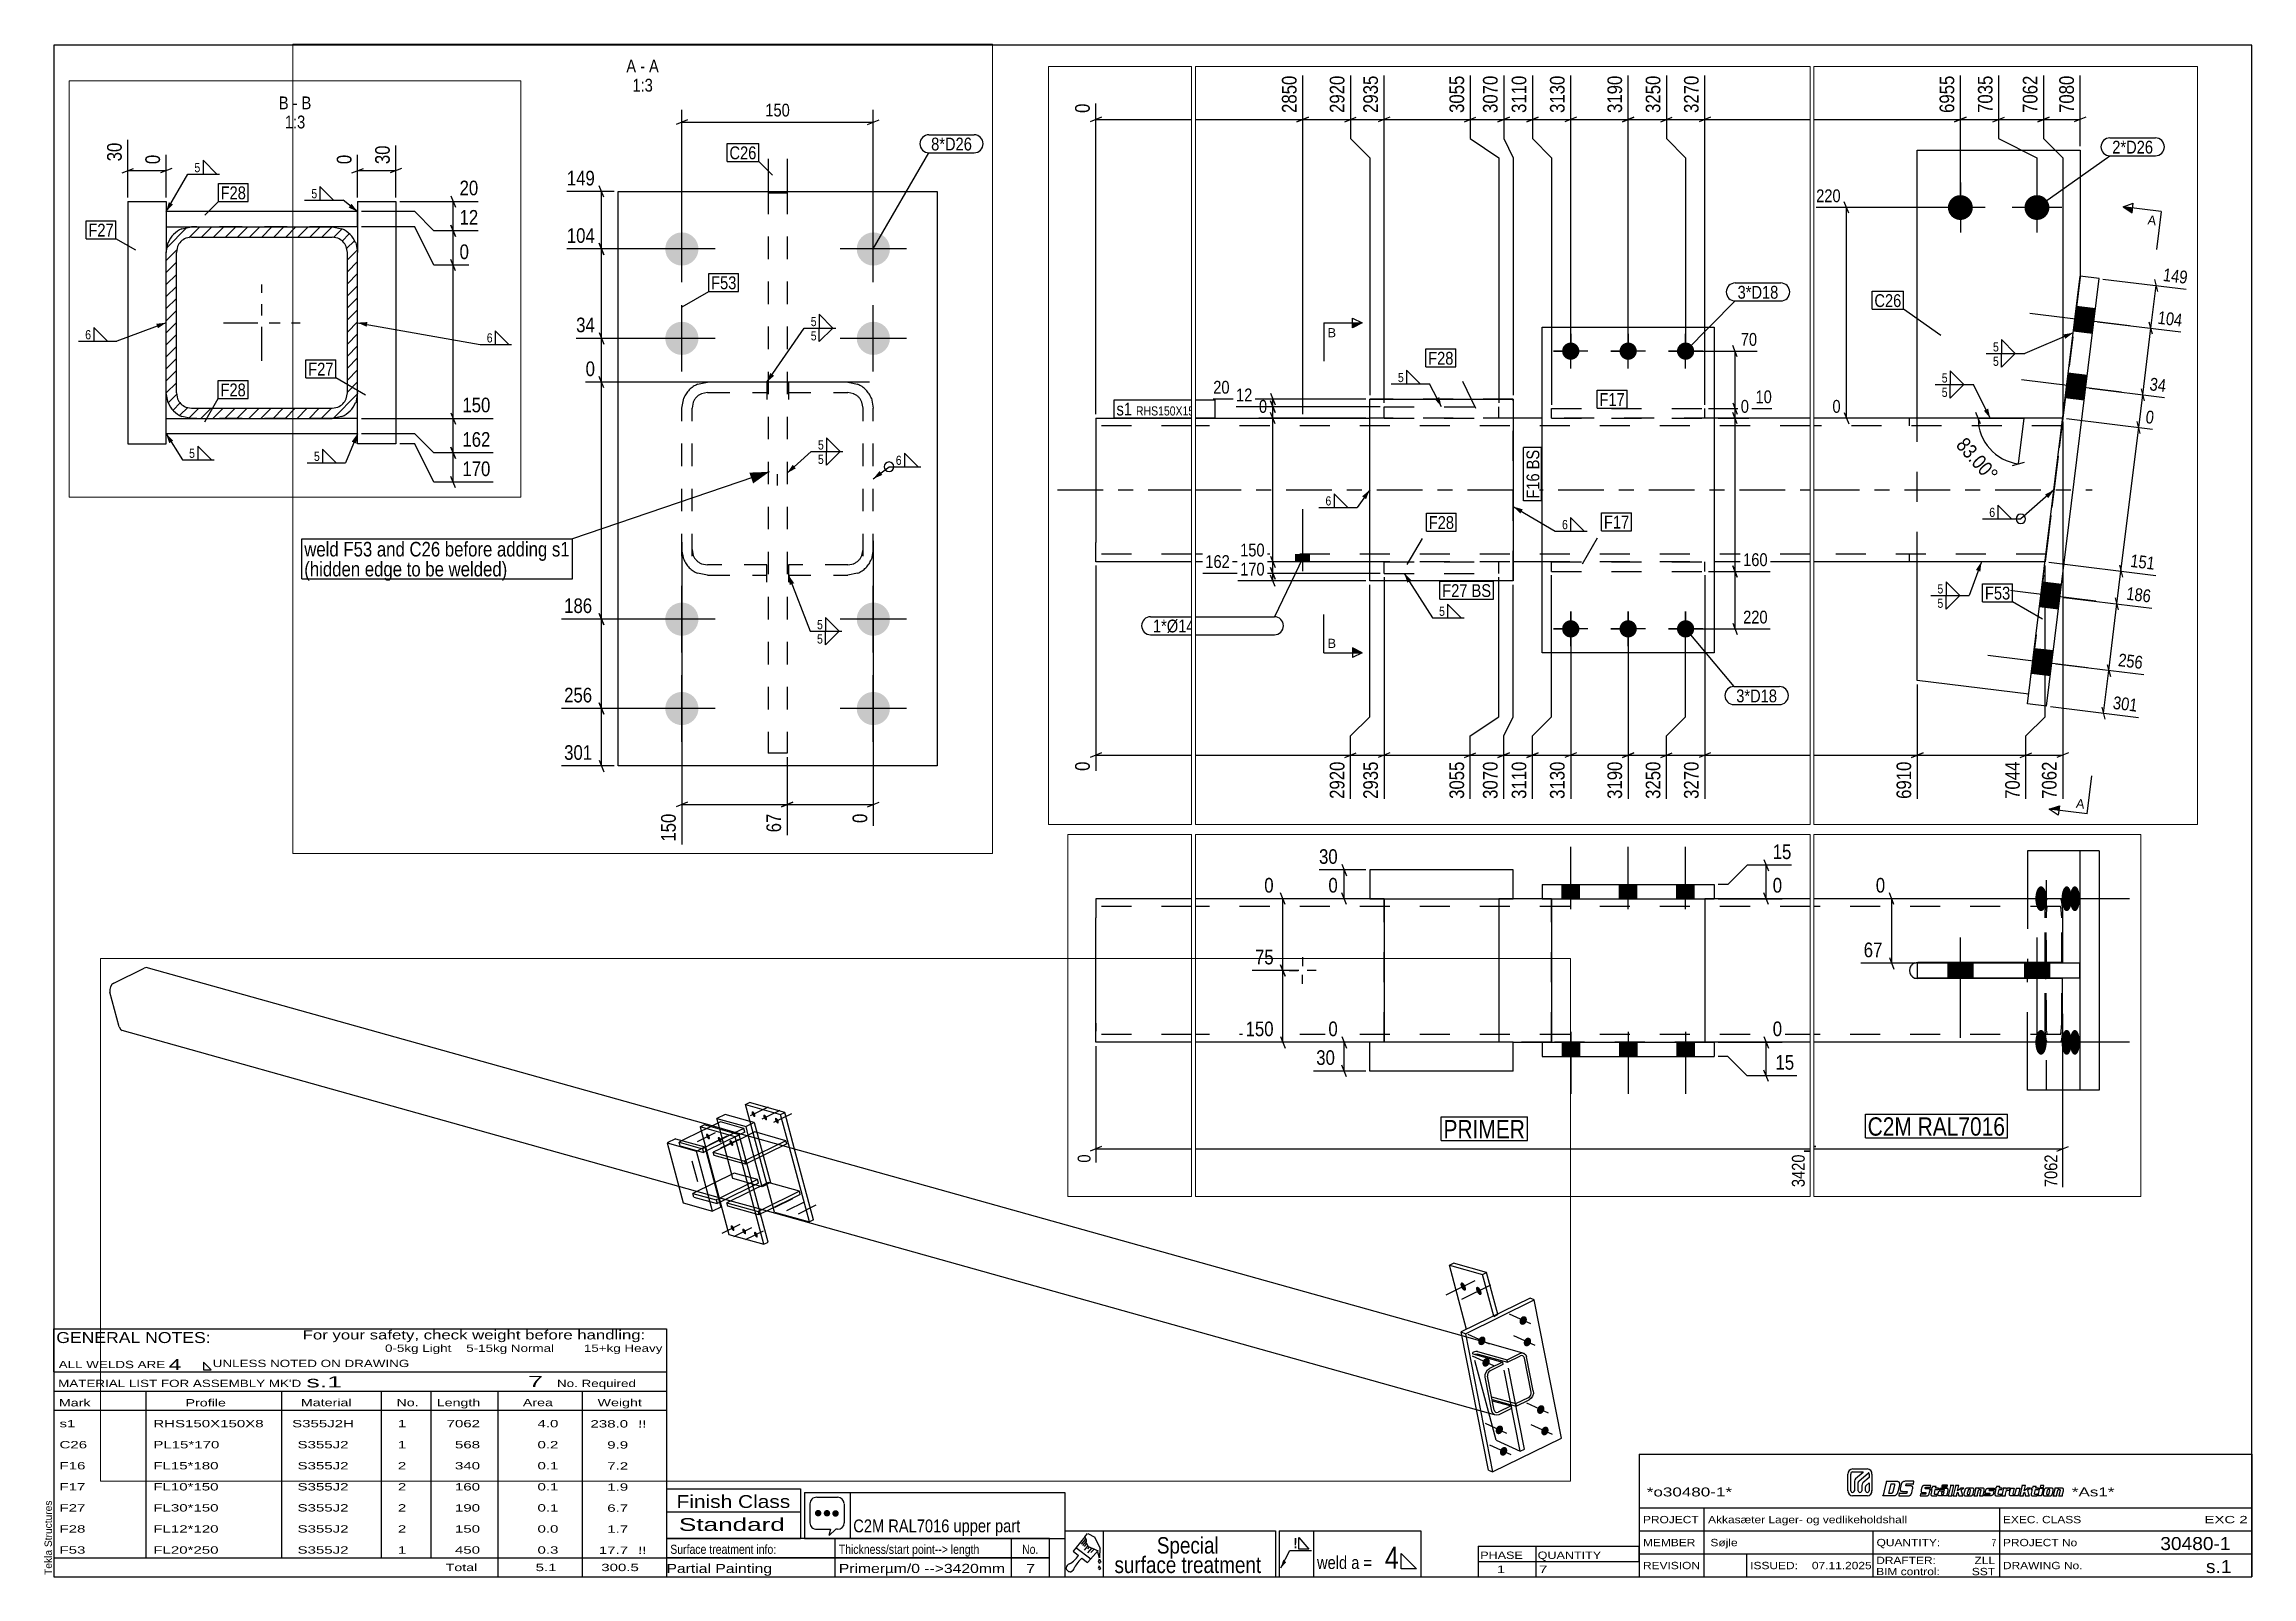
# Paper-space layout 'Layout1' of a CAD drawing. Header units: millimetres. Extents: x 2 to 579, y 5 to 405.
# The model-space entities are those that its viewports show. They can reach past a viewport. Long polylines and large blocks are cut down to what shows.
import ezdxf

# ---------------------------------------------------------------- set-up
doc = ezdxf.new("R2010")
doc.units = ezdxf.units.MM
doc.linetypes.add('DXK_LINE_DOT2', pattern=[3.9198, 1.9599, -1.9599])
doc.linetypes.add('DXK_LINE_DOT3', pattern=[5.9187, 2.979, -0.9799, 0.9799, -0.9799])
for name, color, linetype in [('GRAPHICAL_OBJECTS', 7, 'Continuous'), ('MÅLSÆTNING', 7, 'Continuous'), ('STÅL', 7, 'Continuous'), ('TEKST', 7, 'Continuous')]:
    doc.layers.add(name, color=color, linetype=linetype)
doc.layers.add('Viewport layer', color=7, linetype='Continuous', plot=False)
doc.styles.add('Arial', font='ARIAL.TTF', dxfattribs={"height": 0.2})
doc.styles.add('Arial Narrow', font='ARIALN.TTF', dxfattribs={"height": 0.2})
doc.styles.add('Arial Narrow Bold', font='ARIALNB.TTF', dxfattribs={"height": 0.2})
doc.styles.add('Arial Rounded MT Bold', font='ARLRDBD.TTF', dxfattribs={"height": 0.2})
doc.styles.add('IDAutomationHC39M', font='IDAUTOMATIONHC39M.TTF', dxfattribs={"height": 0.2})

psp = doc.layouts.get("Layout1")

# ---------------------------------------------------------------- texts
at = {"layer": 'GRAPHICAL_OBJECTS', "color": 7, "linetype": 'Continuous'}
for s, height, style, width, p in [('For your safety, check weight before handling:  ', 2.3861, 'Arial Narrow', 1.6, (70, 67)), ('0-5kg Light    5-15kg Normal        15+kg Heavy', 1.9089, 'Arial Narrow', 1.6, (91.5, 63.75)), ('4', 2.86, 'Arial Narrow', 1.794707, (35, 59)), ('s1', 1.909, 'Arial Narrow', 1.794707, (6.5, 44.06)), ('C26', 1.909, 'Arial Narrow', 1.794707, (6.5, 38.56)), ('RHS150X150X8', 1.9089, 'Arial Narrow', 1.794707, (31, 44.06)), ('PL15*170', 1.909, 'Arial Narrow', 1.794707, (31, 38.56)), ('S355J2H', 1.909, 'Arial Narrow', 1.794707, (67.24, 44.06)), ('S355J2', 1.909, 'Arial Narrow', 1.794707, (68.66, 38.56)), ('1', 1.91, 'Arial Narrow', 1.794707, (94.86, 44.06)), ('1', 1.91, 'Arial Narrow', 1.794707, (94.86, 38.56)), ('7062', 1.909, 'Arial Narrow', 1.794707, (107.58, 44.06)), ('568', 1.909, 'Arial Narrow', 1.794707, (109.77, 38.56)), ('4.0', 1.909, 'Arial Narrow', 1.794707, (131.32, 44.06)), ('0.2', 1.909, 'Arial Narrow', 1.794707, (131.32, 38.56)), ('238.0', 1.909, 'Arial Narrow', 1.794707, (145.15, 44)), ('9.9', 1.909, 'Arial Narrow', 1.794707, (149.53, 38.5)), ('!!', 1.909, 'Arial Narrow', 1.794707, (157.6, 44)), ('F16', 1.909, 'Arial Narrow', 1.794707, (6.5, 33.06)), ('FL15*180', 1.909, 'Arial Narrow', 1.794707, (31, 33.06)), ('S355J2', 1.909, 'Arial Narrow', 1.794707, (68.66, 33.06)), ('2', 1.91, 'Arial Narrow', 1.794707, (94.86, 33.06)), ('340', 1.909, 'Arial Narrow', 1.794707, (109.77, 33.06)), ('0.1', 1.909, 'Arial Narrow', 1.794707, (131.32, 33.06)), ('7.2', 1.909, 'Arial Narrow', 1.794707, (149.53, 33)), ('F17', 1.909, 'Arial Narrow', 1.794707, (6.5, 27.56)), ('FL10*150', 1.909, 'Arial Narrow', 1.794707, (31, 27.56)), ('S355J2', 1.909, 'Arial Narrow', 1.794707, (68.66, 27.56)), ('2', 1.91, 'Arial Narrow', 1.794707, (94.86, 27.56)), ('160', 1.909, 'Arial Narrow', 1.794707, (109.77, 27.56)), ('0.1', 1.909, 'Arial Narrow', 1.794707, (131.32, 27.56)), ('1.9', 1.909, 'Arial Narrow', 1.794707, (149.53, 27.5)), ('F27', 1.909, 'Arial Narrow', 1.794707, (6.5, 22.06)), ('FL30*150', 1.909, 'Arial Narrow', 1.794707, (31, 22.06)), ('S355J2', 1.909, 'Arial Narrow', 1.794707, (68.66, 22.06)), ('2', 1.91, 'Arial Narrow', 1.794707, (94.86, 22.06)), ('190', 1.909, 'Arial Narrow', 1.794707, (109.77, 22.06)), ('0.1', 1.909, 'Arial Narrow', 1.794707, (131.32, 22.06)), ('6.7', 1.909, 'Arial Narrow', 1.794707, (149.53, 22)), ('Finish Class', 3.3405, 'Arial Narrow', 1.425378, (167.62, 23)), ('*o30480-1*', 2.333, 'IDAutomationHC39M', 1.425378, (421, 26)), ('*As1*', 2.333, 'IDAutomationHC39M', 1.425378, (532, 26.01)), ('F28', 1.909, 'Arial Narrow', 1.794707, (6.5, 16.56)), ('FL12*120', 1.909, 'Arial Narrow', 1.794707, (31, 16.56)), ('S355J2', 1.909, 'Arial Narrow', 1.794707, (68.66, 16.56)), ('2', 1.91, 'Arial Narrow', 1.794707, (94.86, 16.56)), ('150', 1.909, 'Arial Narrow', 1.794707, (109.77, 16.56)), ('0.0', 1.909, 'Arial Narrow', 1.794707, (131.32, 16.56)), ('1.7', 1.909, 'Arial Narrow', 1.794707, (149.53, 16.5)), ('Standard', 3.34, 'Arial Narrow', 1.780292, (168.26, 17)), ('PROJECT', 1.909, 'Arial Narrow', 1.425378, (420, 19)), ('Akkasæter Lager- og vedlikeholdshall', 1.9089, 'Arial Narrow', 1.425378, (437, 19)), ('EXEC. CLASS', 1.9089, 'Arial Narrow', 1.425378, (514, 19)), ('EXC 2', 1.909, 'Arial Narrow', 1.780292, (566.64, 19)), ('F53', 1.909, 'Arial Narrow', 1.794707, (6.5, 11.06)), ('FL20*250', 1.909, 'Arial Narrow', 1.794707, (31, 11.06)), ('S355J2', 1.909, 'Arial Narrow', 1.794707, (68.66, 11.06)), ('1', 1.91, 'Arial Narrow', 1.794707, (94.86, 11.06)), ('450', 1.909, 'Arial Narrow', 1.794707, (109.77, 11.06)), ('0.3', 1.909, 'Arial Narrow', 1.794707, (131.32, 11.06)), ('17.7', 1.909, 'Arial Narrow', 1.794707, (147.34, 11)), ('!!', 1.909, 'Arial Narrow', 1.794707, (157.6, 11)), ('MEMBER', 1.909, 'Arial Narrow', 1.425378, (420, 13)), ('Søjle', 1.909, 'Arial Narrow', 1.42538, (437.61, 13)), ('QUANTITY:', 1.909, 'Arial Narrow', 1.425378, (481, 13)), ('PROJECT No', 1.909, 'Arial Narrow', 1.425378, (514, 13)), ('30480-1', 3.397, 'Arial Rounded MT Bold', 1.1, (555.09, 12)), ('Total', 1.909, 'Arial Narrow', 1.7, (107.33, 6.5)), ('5.1', 1.909, 'Arial Narrow', 1.794707, (130.83, 6.5)), ('300.5', 1.909, 'Arial Narrow', 1.794707, (147.96, 6.5)), ('Partial Painting', 2.3861, 'Arial Narrow', 1.5, (165, 6)), ('Primerµm/0 -->3420mm', 2.3861, 'Arial Narrow', 1.5, (210, 6)), ('7', 2.39, 'Arial Narrow', 1.5, (258.97, 6)), ('1', 1.91, 'Arial Narrow', 1.794707, (381.82, 6)), ('7', 1.91, 'Arial Narrow', 1.794707, (392.86, 6)), ('REVISION', 1.909, 'Arial Narrow', 1.425378, (420, 7)), ('ISSUED:', 1.909, 'Arial Narrow', 1.425378, (448, 7)), ('07.11.2025', 1.909, 'Arial Narrow', 1.425378, (464.11, 7)), ('DRAFTER:', 1.909, 'Arial Narrow', 1.425378, (480.91, 8.35)), ('BIM control:', 1.9089, 'Arial Narrow', 1.425378, (480.9, 5.44)), ('SST', 1.909, 'Arial Narrow', 1.425378, (505.88, 5.43)), ('ZLL', 1.909, 'Arial Narrow', 1.425378, (506.58, 8.35)), ('DRAWING No.', 1.9089, 'Arial Narrow', 1.425378, (514, 7)), ('s.1', 3.397, 'Arial Rounded MT Bold', 1.1, (567.01, 6))]:
    psp.add_text(s, height=height, dxfattribs=dict(at, style=style, width=width)).set_placement(p)
at = {"layer": 'GRAPHICAL_OBJECTS', "color": 7}
for s, height, style, width, p in [('GENERAL NOTES:', 2.8633, 'Arial Narrow', 1.4, (5.65, 66.06)), ('ALL WELDS ARE', 1.9089, 'Arial Narrow', 1.6, (6.29, 59.5)), ('UNLESS NOTED ON DRAWING', 1.9089, 'Arial Narrow', 1.6, (46.52, 59.78)), ("MATERIAL LIST FOR ASSEMBLY MK'D", 1.9089, 'Arial Narrow', 1.6, (6.15, 54.56)), ('s.1', 2.912, 'Arial Rounded MT Bold', 1.794707, (70.97, 54.47)), ('7', 2.91, 'Arial Rounded MT Bold', 1.794707, (128.86, 54.56)), ('No. Required', 1.9089, 'Arial Narrow', 1.6, (136.41, 54.56)), ('Mark', 1.909, 'Arial Narrow', 1.7, (6.34, 49.5)), ('Profile', 1.909, 'Arial Narrow', 1.7, (39.41, 49.5)), ('Material', 1.909, 'Arial Narrow', 1.7, (69.54, 49.56)), ('No.', 1.909, 'Arial Narrow', 1.7, (94.5, 49.56)), ('Length', 1.909, 'Arial Narrow', 1.7, (105, 49.56)), ('Area', 1.909, 'Arial Narrow', 1.7, (127.5, 49.56)), ('Weight', 1.909, 'Arial Narrow', 1.7, (147, 49.56)), ('PHASE', 1.909, 'Arial Narrow', 1.5, (377.5, 9.69)), ('QUANTITY', 1.909, 'Arial Narrow', 1.5, (392.5, 9.69))]:
    psp.add_text(s, height=height, dxfattribs=dict(at, style=style, width=width)).set_placement(p)
at = {"layer": 'GRAPHICAL_OBJECTS', "color": 174, "linetype": 'Continuous', "style": 'Arial'}
psp.add_text('Tekla Structures', height=1.9102, rotation=90, dxfattribs=at).set_placement((4.5, 5.5))
at = {"layer": 'GRAPHICAL_OBJECTS', "color": 7, "linetype": 'Continuous', "style": 'Arial Narrow'}
for s, height, p in [('C2M RAL7016 upper part', 3.3405, (213.78, 16.64)), ('Surface treatment info:', 2.3861, (166, 11)), ('Thickness/start point--> length', 2.3861, (210, 11)), ('Special', 4.295, (293.07, 11.08)), ('4', 5.73, (352.61, 7.11)), ('7', 1.91, (511.03, 13)), ('surface treatment', 4.2949, (282, 6)), ('weld a =', 3.34, (334.88, 7.06))]:
    psp.add_text(s, height=height, dxfattribs=at).set_placement(p)
at = {"layer": 'GRAPHICAL_OBJECTS', "color": 7, "style": 'Arial Narrow'}
psp.add_text('No.', height=2.386, dxfattribs=at).set_placement((257.87, 11))
at = {"layer": 'GRAPHICAL_OBJECTS', "color": 2, "linetype": 'Continuous', "style": 'Arial Narrow Bold', "width": 0.99921}
psp.add_text('!', height=2.73, dxfattribs=at).set_placement((328.73, 12.42))

msp = doc.modelspace()

# ---------------------------------------------------------------- hatches: boundary and pattern name
at = {"layer": 'STÅL', "linetype": 'Continuous'}
for points in [[(1879.4, 1056.1), (1880.2, 1054.4), (1880.7, 1052.7), (1881, 1051), (1881.1, 1049.5), (1881, 1048.2), (1880.6, 1047.2), (1880, 1046.4), (1879.2, 1046.1), (1878.2, 1046), (1877.2, 1046.4), (1876, 1047), (1874.9, 1048), (1873.8, 1049.3), (1872.7, 1050.8), (1871.8, 1052.4), (1871.1, 1054.1), (1870.5, 1055.9), (1870.2, 1057.5), (1870.1, 1059), (1870.3, 1060.3), (1870.7, 1061.4), (1871.3, 1062.1), (1872.1, 1062.5), (1873, 1062.5), (1874.1, 1062.2), (1875.2, 1061.5), (1876.4, 1060.5), (1877.5, 1059.3), (1878.5, 1057.8)], [(1913, 1046.7), (1913.7, 1045), (1914.3, 1043.3), (1914.6, 1041.6), (1914.7, 1040.1), (1914.5, 1038.8), (1914.2, 1037.8), (1913.6, 1037), (1912.8, 1036.7), (1911.8, 1036.6), (1910.7, 1037), (1909.6, 1037.6), (1908.5, 1038.6), (1907.4, 1039.9), (1906.3, 1041.4), (1905.4, 1043), (1904.7, 1044.7), (1904.1, 1046.5), (1903.8, 1048.1), (1903.7, 1049.6), (1903.9, 1050.9), (1904.3, 1052), (1904.9, 1052.7), (1905.7, 1053.1), (1906.6, 1053.1), (1907.7, 1052.8), (1908.8, 1052.1), (1909.9, 1051.1), (1911.1, 1049.9), (1912.1, 1048.4)], [(1946.6, 1037.3), (1947.3, 1035.6), (1947.9, 1033.9), (1948.2, 1032.2), (1948.3, 1030.7), (1948.1, 1029.4), (1947.7, 1028.4), (1947.1, 1027.6), (1946.3, 1027.3), (1945.4, 1027.2), (1944.3, 1027.6), (1943.2, 1028.2), (1942, 1029.2), (1940.9, 1030.5), (1939.9, 1032), (1939, 1033.6), (1938.2, 1035.3), (1937.7, 1037.1), (1937.4, 1038.7), (1937.3, 1040.2), (1937.4, 1041.5), (1937.8, 1042.6), (1938.4, 1043.3), (1939.2, 1043.7), (1940.2, 1043.7), (1941.2, 1043.4), (1942.4, 1042.7), (1943.5, 1041.7), (1944.6, 1040.5), (1945.7, 1039)], [(1748.7, 991.9), (1749.4, 990.2), (1750, 988.5), (1750.3, 986.8), (1750.4, 985.3), (1750.2, 984), (1749.9, 982.9), (1749.3, 982.2), (1748.5, 981.8), (1747.5, 981.8), (1746.4, 982.1), (1745.3, 982.8), (1744.2, 983.8), (1743.1, 985.1), (1742, 986.5), (1741.1, 988.2), (1740.4, 989.9), (1739.8, 991.6), (1739.5, 993.3), (1739.4, 994.8), (1739.6, 996.1), (1740, 997.2), (1740.6, 997.9), (1741.4, 998.3), (1742.3, 998.3), (1743.4, 998), (1744.5, 997.3), (1745.6, 996.3), (1746.8, 995), (1747.8, 993.5)], [(1782.3, 982.5), (1783, 980.8), (1783.6, 979.1), (1783.9, 977.4), (1784, 975.9), (1783.8, 974.6), (1783.4, 973.5), (1782.8, 972.8), (1782, 972.4), (1781.1, 972.4), (1780, 972.7), (1778.9, 973.4), (1777.7, 974.4), (1776.6, 975.7), (1775.6, 977.1), (1774.7, 978.8), (1773.9, 980.5), (1773.4, 982.2), (1773.1, 983.9), (1773, 985.4), (1773.1, 986.7), (1773.5, 987.7), (1774.1, 988.5), (1774.9, 988.9), (1775.9, 988.9), (1776.9, 988.6), (1778.1, 987.9), (1779.2, 986.9), (1780.3, 985.6), (1781.4, 984.1)], [(1815.9, 973.1), (1816.6, 971.4), (1817.1, 969.7), (1817.5, 968), (1817.6, 966.5), (1817.4, 965.2), (1817, 964.1), (1816.4, 963.4), (1815.6, 963), (1814.7, 963), (1813.6, 963.3), (1812.5, 964), (1811.3, 965), (1810.2, 966.3), (1809.2, 967.7), (1808.3, 969.4), (1807.5, 971.1), (1807, 972.8), (1806.7, 974.5), (1806.6, 976), (1806.7, 977.3), (1807.1, 978.3), (1807.7, 979.1), (1808.5, 979.5), (1809.5, 979.5), (1810.5, 979.2), (1811.7, 978.5), (1812.8, 977.5), (1813.9, 976.2), (1814.9, 974.7)], [(1819.2, 728.7), (1820, 727), (1820.5, 725.2), (1820.8, 723.6), (1820.9, 722.1), (1820.8, 720.8), (1820.4, 719.7), (1819.8, 719), (1819, 718.6), (1818, 718.6), (1817, 718.9), (1815.8, 719.6), (1814.7, 720.6), (1813.6, 721.8), (1812.6, 723.3), (1811.6, 724.9), (1810.9, 726.7), (1810.4, 728.4), (1810, 730.1), (1810, 731.6), (1810.1, 732.9), (1810.5, 733.9), (1811.1, 734.7), (1811.9, 735), (1812.8, 735.1), (1813.9, 734.7), (1815, 734.1), (1816.2, 733.1), (1817.3, 731.8), (1818.3, 730.3)], [(1852.8, 719.3), (1853.6, 717.6), (1854.1, 715.8), (1854.4, 714.2), (1854.5, 712.7), (1854.4, 711.3), (1854, 710.3), (1853.4, 709.6), (1852.6, 709.2), (1851.6, 709.2), (1850.6, 709.5), (1849.4, 710.2), (1848.3, 711.2), (1847.2, 712.4), (1846.1, 713.9), (1845.2, 715.5), (1844.5, 717.3), (1843.9, 719), (1843.6, 720.7), (1843.5, 722.2), (1843.7, 723.5), (1844.1, 724.5), (1844.7, 725.3), (1845.5, 725.6), (1846.4, 725.7), (1847.5, 725.3), (1848.6, 724.7), (1849.8, 723.7), (1850.9, 722.4), (1851.9, 720.9)], [(1886.4, 709.9), (1887.1, 708.2), (1887.7, 706.4), (1888, 704.8), (1888.1, 703.3), (1887.9, 701.9), (1887.5, 700.9), (1886.9, 700.2), (1886.1, 699.8), (1885.2, 699.8), (1884.1, 700.1), (1883, 700.8), (1881.9, 701.8), (1880.7, 703), (1879.7, 704.5), (1878.8, 706.1), (1878.1, 707.9), (1877.5, 709.6), (1877.2, 711.2), (1877.1, 712.8), (1877.3, 714.1), (1877.6, 715.1), (1878.3, 715.8), (1879, 716.2), (1880, 716.3), (1881.1, 715.9), (1882.2, 715.3), (1883.3, 714.3), (1884.4, 713), (1885.5, 711.5)], [(23148.5, 644.3, -1), (23122.5, 644.3, -1)], [(23228.5, 644.3, -1), (23202.5, 644.3, -1)], [(3919.8, 561.6), (3920.9, 559.2), (3921.7, 556.7), (3922.2, 554.3), (3922.3, 552.1), (3922.1, 550.2), (3921.5, 548.7), (3920.6, 547.6), (3919.5, 547.1), (3918.1, 547), (3916.6, 547.5), (3914.9, 548.5), (3913.3, 549.9), (3911.7, 551.7), (3910.2, 553.9), (3908.9, 556.3), (3907.8, 558.7), (3907, 561.2), (3906.5, 563.6), (3906.4, 565.8), (3906.6, 567.7), (3907.2, 569.2), (3908.1, 570.3), (3909.2, 570.8), (3910.6, 570.9), (3912.1, 570.4), (3913.8, 569.4), (3915.4, 568), (3917, 566.2), (3918.5, 564)], [(3964.6, 549.1), (3965.7, 546.6), (3966.5, 544.1), (3966.9, 541.7), (3967.1, 539.5), (3966.8, 537.7), (3966.3, 536.2), (3965.4, 535.1), (3964.3, 534.5), (3962.9, 534.5), (3961.3, 535), (3959.7, 535.9), (3958.1, 537.4), (3956.4, 539.2), (3955, 541.4), (3953.6, 543.7), (3952.6, 546.2), (3951.8, 548.7), (3951.3, 551.1), (3951.2, 553.3), (3951.4, 555.2), (3952, 556.7), (3952.8, 557.7), (3954, 558.3), (3955.4, 558.3), (3956.9, 557.9), (3958.5, 556.9), (3960.2, 555.5), (3961.8, 553.6), (3963.3, 551.5)], [(23256.7, 540.8), (23253.5, 515), (23273.4, 512.6), (23276.6, 538.4)], [(23256.7, 540.8), (23253.5, 515), (23273.4, 512.6), (23276.6, 538.4)], [(19310.5, 485.3, -1), (19310.5, 503.3, -1)], [(19370.5, 485.3, -1), (19370.5, 503.3, -1)], [(19430.5, 485.3, -1), (19430.5, 503.3, -1)], [(29231.1, 473.7, -1), (29257.1, 473.7, -1)], [(29381.1, 473.7, -1), (29407.1, 473.7, -1)], [(4077.6, 465.5), (4078.9, 467.9), (4080.6, 470), (4082.5, 471.7), (4084.6, 473), (4086.8, 473.7), (4089, 473.9), (4091.1, 473.6), (4093, 472.7), (4094.6, 471.4), (4095.9, 469.6), (4096.7, 467.4), (4097.2, 465), (4097.1, 462.4), (4096.7, 459.8), (4095.7, 457.3), (4094.4, 454.9), (4092.8, 452.8), (4090.8, 451.1), (4088.7, 449.8), (4086.5, 449.1), (4084.4, 448.9), (4082.3, 449.2), (4080.4, 450.1), (4078.7, 451.4), (4077.5, 453.2), (4076.6, 455.4), (4076.2, 457.8), (4076.2, 460.4), (4076.7, 463)], [(23248.2, 471.3), (23245, 445.5), (23264.9, 443.1), (23268, 468.9)], [(23248.2, 471.3), (23245, 445.5), (23264.9, 443.1), (23268, 468.9)], [(3958.8, 407.1), (3960.1, 409.5), (3961.7, 411.6), (3963.7, 413.3), (3965.8, 414.6), (3968, 415.3), (3970.1, 415.5), (3972.2, 415.2), (3974.1, 414.3), (3975.8, 413), (3977, 411.2), (3977.9, 409), (3978.3, 406.6), (3978.3, 404), (3977.8, 401.4), (3976.9, 398.9), (3975.6, 396.5), (3973.9, 394.4), (3972, 392.7), (3969.9, 391.4), (3967.7, 390.7), (3965.5, 390.5), (3963.4, 390.8), (3961.5, 391.7), (3959.9, 393), (3958.6, 394.8), (3957.8, 397), (3957.3, 399.4), (3957.4, 402), (3957.8, 404.6)], [(29231.1, 403.7, -1), (29257.1, 403.7, -1)], [(29381.1, 403.7, -1), (29407.1, 403.7, -1)], [(4089.7, 403.8), (4091, 406.2), (4092.7, 408.3), (4094.6, 410), (4096.7, 411.2), (4098.9, 412), (4101.1, 412.2), (4103.2, 411.9), (4105.1, 411), (4106.7, 409.7), (4108, 407.9), (4108.9, 405.7), (4109.3, 403.3), (4109.3, 400.7), (4108.8, 398.1), (4107.9, 395.5), (4106.5, 393.2), (4104.9, 391.1), (4103, 389.4), (4100.9, 388.1), (4098.7, 387.4), (4096.5, 387.1), (4094.4, 387.5), (4092.5, 388.3), (4090.9, 389.7), (4089.6, 391.5), (4088.7, 393.6), (4088.3, 396.1), (4088.3, 398.6), (4088.8, 401.2)], [(3970.9, 345.4), (3972.2, 347.8), (3973.9, 349.9), (3975.8, 351.6), (3977.9, 352.8), (3980.1, 353.6), (3982.3, 353.8), (3984.4, 353.5), (3986.3, 352.6), (3987.9, 351.3), (3989.1, 349.5), (3990, 347.3), (3990.5, 344.9), (3990.4, 342.3), (3989.9, 339.7), (3989, 337.1), (3987.7, 334.8), (3986, 332.7), (3984.1, 331), (3982, 329.7), (3979.8, 329), (3977.6, 328.7), (3975.5, 329.1), (3973.7, 329.9), (3972, 331.3), (3970.8, 333.1), (3969.9, 335.2), (3969.5, 337.7), (3969.5, 340.2), (3970, 342.8)], [(38758.3, 310.9), (38776.3, 310.9), (38776.3, 325.9), (38758.3, 325.9)], [(38758.3, 310.9), (38776.3, 310.9), (38776.3, 325.9), (38758.3, 325.9)], [(38818.3, 310.9), (38836.3, 310.9), (38836.3, 325.9), (38818.3, 325.9)], [(38818.3, 310.9), (38836.3, 310.9), (38836.3, 325.9), (38818.3, 325.9)], [(38878.3, 310.9), (38896.3, 310.9), (38896.3, 325.9), (38878.3, 325.9)], [(38878.3, 310.9), (38896.3, 310.9), (38896.3, 325.9), (38878.3, 325.9)], [(42682.5, 310.9), (42682.4, 308.2), (42682, 305.6), (42681.4, 303.2), (42680.6, 301.2), (42679.6, 299.6), (42678.4, 298.5), (42677.2, 297.9), (42676, 297.9), (42674.8, 298.5), (42673.6, 299.6), (42672.6, 301.2), (42671.8, 303.2), (42671.2, 305.6), (42670.8, 308.2), (42670.7, 310.9), (42670.8, 313.6), (42671.2, 316.2), (42671.8, 318.5), (42672.6, 320.5), (42673.6, 322.1), (42674.8, 323.2), (42676, 323.8), (42677.2, 323.8), (42678.4, 323.2), (42679.6, 322.1), (42680.6, 320.5), (42681.4, 318.5), (42682, 316.2), (42682.4, 313.6)], [(42708.8, 310.9), (42708.7, 308.2), (42708.4, 305.6), (42707.8, 303.2), (42707, 301.2), (42706.1, 299.6), (42705.1, 298.5), (42704, 297.9), (42702.8, 297.9), (42701.7, 298.5), (42700.7, 299.6), (42699.8, 301.2), (42699, 303.2), (42698.5, 305.6), (42698.1, 308.2), (42698, 310.9), (42698.1, 313.6), (42698.5, 316.2), (42699, 318.5), (42699.8, 320.5), (42700.7, 322.1), (42701.7, 323.2), (42702.8, 323.8), (42704, 323.8), (42705.1, 323.2), (42706.1, 322.1), (42707, 320.5), (42707.8, 318.5), (42708.4, 316.2), (42708.7, 313.6)], [(42717.2, 310.9), (42717.1, 308.2), (42716.8, 305.6), (42716.2, 303.2), (42715.5, 301.2), (42714.6, 299.6), (42713.6, 298.5), (42712.5, 297.9), (42711.4, 297.9), (42710.3, 298.5), (42709.3, 299.6), (42708.4, 301.2), (42707.7, 303.2), (42707.1, 305.6), (42706.8, 308.2), (42706.7, 310.9), (42706.8, 313.6), (42707.1, 316.2), (42707.7, 318.5), (42708.4, 320.5), (42709.3, 322.1), (42710.3, 323.2), (42711.4, 323.8), (42712.5, 323.8), (42713.6, 323.2), (42714.6, 322.1), (42715.5, 320.5), (42716.2, 318.5), (42716.8, 316.2), (42717.1, 313.6)], [(19037.5, 282.3), (19023.5, 282.3), (19023.5, 274.3), (19037.5, 274.3)], [(23221.4, 253), (23218.2, 227.2), (23238.1, 224.7), (23241.2, 250.5)], [(23221.4, 253), (23218.2, 227.2), (23238.1, 224.7), (23241.2, 250.5)], [(42605.3, 243.4), (42579.3, 243.4), (42579.3, 228.4), (42605.3, 228.4)], [(42685.3, 243.4), (42659.3, 243.4), (42659.3, 228.4), (42685.3, 228.4)], [(4127.8, 209.8), (4129.1, 212.2), (4130.8, 214.3), (4132.7, 216), (4134.8, 217.2), (4137, 218), (4139.2, 218.2), (4141.3, 217.9), (4143.2, 217), (4144.8, 215.7), (4146.1, 213.9), (4147, 211.7), (4147.4, 209.3), (4147.4, 206.7), (4146.9, 204.1), (4146, 201.6), (4144.6, 199.2), (4143, 197.1), (4141.1, 195.4), (4139, 194.1), (4136.8, 193.4), (4134.6, 193.1), (4132.5, 193.5), (4130.6, 194.3), (4129, 195.7), (4127.7, 197.5), (4126.8, 199.6), (4126.4, 202.1), (4126.4, 204.6), (4126.9, 207.2)], [(19310.5, 195.2, -1), (19310.5, 213.2, -1)], [(19370.5, 195.2, -1), (19370.5, 213.2, -1)], [(19430.5, 195.2, -1), (19430.5, 213.2, -1)], [(29231.1, 183.7, -1), (29257.1, 183.7, -1)], [(29381.1, 183.7, -1), (29407.1, 183.7, -1)], [(23212.8, 183.5), (23209.7, 157.7), (23229.5, 155.3), (23232.7, 181.1)], [(23212.8, 183.5), (23209.7, 157.7), (23229.5, 155.3), (23232.7, 181.1)], [(42682.5, 160.9), (42682.4, 158.2), (42682, 155.6), (42681.4, 153.2), (42680.6, 151.2), (42679.6, 149.6), (42678.4, 148.5), (42677.2, 147.9), (42676, 147.9), (42674.8, 148.5), (42673.6, 149.6), (42672.6, 151.2), (42671.8, 153.2), (42671.2, 155.6), (42670.8, 158.2), (42670.7, 160.9), (42670.8, 163.6), (42671.2, 166.2), (42671.8, 168.5), (42672.6, 170.5), (42673.6, 172.1), (42674.8, 173.2), (42676, 173.8), (42677.2, 173.8), (42678.4, 173.2), (42679.6, 172.1), (42680.6, 170.5), (42681.4, 168.5), (42682, 166.2), (42682.4, 163.6)], [(42708.8, 160.9), (42708.7, 158.2), (42708.4, 155.6), (42707.8, 153.2), (42707, 151.2), (42706.1, 149.6), (42705.1, 148.5), (42704, 147.9), (42702.8, 147.9), (42701.7, 148.5), (42700.7, 149.6), (42699.8, 151.2), (42699, 153.2), (42698.5, 155.6), (42698.1, 158.2), (42698, 160.9), (42698.1, 163.6), (42698.5, 166.2), (42699, 168.5), (42699.8, 170.5), (42700.7, 172.1), (42701.7, 173.2), (42702.8, 173.8), (42704, 173.8), (42705.1, 173.2), (42706.1, 172.1), (42707, 170.5), (42707.8, 168.5), (42708.4, 166.2), (42708.7, 163.6)], [(42717.2, 160.9), (42717.1, 158.2), (42716.8, 155.6), (42716.2, 153.2), (42715.5, 151.2), (42714.6, 149.6), (42713.6, 148.5), (42712.5, 147.9), (42711.4, 147.9), (42710.3, 148.5), (42709.3, 149.6), (42708.4, 151.2), (42707.7, 153.2), (42707.1, 155.6), (42706.8, 158.2), (42706.7, 160.9), (42706.8, 163.6), (42707.1, 166.2), (42707.7, 168.5), (42708.4, 170.5), (42709.3, 172.1), (42710.3, 173.2), (42711.4, 173.8), (42712.5, 173.8), (42713.6, 173.2), (42714.6, 172.1), (42715.5, 170.5), (42716.2, 168.5), (42716.8, 166.2), (42717.1, 163.6)], [(4009, 151.4), (4010.3, 153.8), (4012, 155.9), (4013.9, 157.6), (4016, 158.8), (4018.2, 159.6), (4020.4, 159.8), (4022.5, 159.5), (4024.4, 158.6), (4026, 157.3), (4027.3, 155.5), (4028.1, 153.3), (4028.6, 150.9), (4028.5, 148.3), (4028, 145.7), (4027.1, 143.2), (4025.8, 140.8), (4024.1, 138.7), (4022.2, 137), (4020.1, 135.7), (4017.9, 135), (4015.7, 134.7), (4013.7, 135.1), (4011.8, 135.9), (4010.1, 137.3), (4008.9, 139.1), (4008, 141.2), (4007.6, 143.7), (4007.6, 146.2), (4008.1, 148.8)], [(4140, 148.1), (4141.3, 150.4), (4142.9, 152.5), (4144.8, 154.2), (4147, 155.5), (4149.1, 156.3), (4151.3, 156.5), (4153.4, 156.1), (4155.3, 155.3), (4156.9, 153.9), (4158.2, 152.1), (4159.1, 150), (4159.5, 147.6), (4159.5, 145), (4159, 142.4), (4158.1, 139.8), (4156.8, 137.5), (4155.1, 135.4), (4153.2, 133.7), (4151.1, 132.4), (4148.9, 131.6), (4146.7, 131.4), (4144.6, 131.7), (4142.7, 132.6), (4141.1, 134), (4139.8, 135.8), (4139, 137.9), (4138.5, 140.3), (4138.5, 142.9), (4139, 145.5)], [(38758.3, 145.9), (38776.3, 145.9), (38776.3, 160.9), (38758.3, 160.9)], [(38758.3, 145.9), (38776.3, 145.9), (38776.3, 160.9), (38758.3, 160.9)], [(38818.3, 145.9), (38836.3, 145.9), (38836.3, 160.9), (38818.3, 160.9)], [(38818.3, 145.9), (38836.3, 145.9), (38836.3, 160.9), (38818.3, 160.9)], [(38878.3, 145.9), (38896.3, 145.9), (38896.3, 160.9), (38878.3, 160.9)], [(38878.3, 145.9), (38896.3, 145.9), (38896.3, 160.9), (38878.3, 160.9)], [(29231.1, 113.7, -1), (29257.1, 113.7, -1)], [(29381.1, 113.7, -1), (29407.1, 113.7, -1)], [(4021.1, 89.7), (4022.4, 92), (4024.1, 94.1), (4026, 95.8), (4028.1, 97.1), (4030.3, 97.9), (4032.5, 98.1), (4034.6, 97.7), (4036.5, 96.9), (4038.1, 95.5), (4039.4, 93.7), (4040.2, 91.6), (4040.7, 89.2), (4040.7, 86.6), (4040.2, 84), (4039.2, 81.4), (4037.9, 79.1), (4036.3, 77), (4034.4, 75.3), (4032.2, 74), (4030.1, 73.2), (4027.9, 73), (4025.8, 73.3), (4023.9, 74.2), (4022.3, 75.6), (4021, 77.4), (4020.1, 79.5), (4019.7, 81.9), (4019.7, 84.5), (4020.2, 87.1)]]:
    msp.add_hatch(color=96, dxfattribs=at).paths.add_polyline_path(points)
h = msp.add_hatch(dxfattribs=at)
h.set_pattern_fill('', scale=2.1, style=0, pattern_type=0)
h.set_pattern_definition([(45, (9652.507, 81.697), (-4.71463, 4.71463), [])])
h.paths.add_polyline_path([(9652.5, 191.7), (9652.5, 81.7), (9654, 74), (9658.4, 67.6), (9664.9, 63.2), (9672.5, 61.7), (9782.5, 61.7), (9790.2, 63.2), (9796.6, 67.6), (9801, 74), (9802.5, 81.7), (9802.5, 191.7), (9801, 199.4), (9796.6, 205.8), (9790.2, 210.2), (9782.5, 211.7), (9672.5, 211.7), (9664.9, 210.2), (9658.4, 205.8), (9654, 199.4)])
h.paths.add_polyline_path([(9664, 200.2), (9667.9, 202.8), (9672.5, 203.7), (9782.5, 203.7), (9787.1, 202.8), (9791, 200.2), (9793.6, 196.3), (9794.5, 191.7), (9794.5, 81.7), (9793.6, 77.1), (9791, 73.2), (9787.1, 70.6), (9782.5, 69.7), (9672.5, 69.7), (9667.9, 70.6), (9664, 73.2), (9661.4, 77.1), (9660.5, 81.7), (9660.5, 191.7), (9661.4, 196.3)])
at = {"layer": 'TEKST', "linetype": 'Continuous'}
for color, points in [(30, [(23315.5, 643.7), (23314.9, 638.8), (23305.6, 645)]), (30, [(19082.5, 518.8), (19082.5, 523.8), (19092.5, 523.8)]), (3, [(23243.2, 511.8), (23253.3, 513.4), (23245.1, 507.2)]), (3, [(19173.1, 446.3), (19175.5, 436.3), (19168.6, 444)]), (3, [(23164.5, 434.3), (23166.7, 424.3), (23160, 432.1)]), (3, [(29316.4, 374.4), (29310.6, 369.3), (29313.3, 376.5)]), (3, [(19092.6, 342.6), (19100.5, 349.3), (19096.7, 339.7)]), (3, [(23224, 344.5), (23233.2, 349.3), (23227.3, 340.8)]), (7, [(29297, 298.5), (29312.6, 299.1), (29299.9, 290)]), (3, [(29333.4, 301.8), (29326.6, 298.2), (29330.9, 304.6)]), (3, [(29401.2, 296.7), (29394.1, 293.7), (29398.9, 299.7)]), (3, [(19139.8, 252.5), (19136.6, 262.2), (19144.1, 255.1)]), (3, [(23151.7, 265.7), (23157.5, 274.3), (23156.4, 264)]), (3, [(9657.9, 229.3), (9652.5, 223.7), (9654.6, 231.1)]), (3, [(9797.8, 229.8), (9802.5, 223.7), (9795.5, 226.9)]), (3, [(29328.6, 210.5), (29327.6, 218.2), (29332.1, 211.9)]), (30, [(19082.5, 179.3), (19082.5, 184.3), (19092.5, 179.3)]), (3, [(9644.8, 135.8), (9652.5, 136.7), (9646.1, 132.3)]), (3, [(9809.6, 133.5), (9802.5, 136.7), (9810.2, 137.2)]), (3, [(9654.9, 42.3), (9652.5, 49.7), (9658.1, 44.3)]), (3, [(9797.9, 43.5), (9802.5, 49.7), (9801.4, 42)])]:
    msp.add_hatch(color=color, dxfattribs=at).paths.add_polyline_path(points)

# ---------------------------------------------------------------- linework, layer by layer
at = {"layer": 'MÅLSÆTNING', "color": 7, "linetype": 'Continuous'}
for p, q in [((19030.5, 428.3), (19030.5, 782.1)), ((19030.5, 428.3), (19030.5, 782.1)), ((19080.5, 782.1), (19080.5, 716.3)), ((19080.5, 782.1), (19080.5, 716.3)), ((19115.5, 440.3), (19115.5, 782.1)), ((19115.5, 440.3), (19115.5, 782.1)), ((19205.5, 782.1), (19205.5, 716.3)), ((19240.5, 782.1), (19240.5, 716.3)), ((19270.5, 782.1), (19270.5, 716.3)), ((19270.5, 782.1), (19270.5, 716.3)), ((19310.5, 498.3), (19310.5, 782.1)), ((19310.5, 498.3), (19310.5, 782.1)), ((19370.5, 498.3), (19370.5, 782.1)), ((19370.5, 498.3), (19370.5, 782.1)), ((19410.5, 782.1), (19410.5, 716.3)), ((19410.5, 782.1), (19410.5, 716.3)), ((19450.5, 438.3), (19450.5, 782.1)), ((19450.5, 438.3), (19450.5, 782.1)), ((23135.5, 648.3), (23135.5, 782.1)), ((23135.5, 648.3), (23135.5, 782.1)), ((23175.5, 782.1), (23175.5, 716.3)), ((23175.5, 782.1), (23175.5, 716.3)), ((23222.4, 782.1), (23222.4, 716.3)), ((23222.4, 782.1), (23222.4, 716.3)), ((23260.5, 708.3), (23260.5, 782.1)), ((16180.5, 428.3), (16180.5, 752.9)), ((16186.5, 738.7), (16174.5, 733.9)), ((16180.5, 736.3), (19030.5, 736.3)), ((19036.5, 738.7), (19024.5, 733.9)), ((19024.5, 733.9), (19036.5, 738.7)), ((19030.5, 736.3), (19080.5, 736.3)), ((19074.5, 733.9), (19086.5, 738.7)), ((19080.5, 736.3), (19115.5, 736.3)), ((19121.5, 738.7), (19109.5, 733.9)), ((19121.5, 738.7), (19109.5, 733.9)), ((19115.5, 736.3), (19205.5, 736.3)), ((19199.5, 733.9), (19211.5, 738.7)), ((19246.5, 738.7), (19234.5, 733.9)), ((19264.5, 733.9), (19276.5, 738.7)), ((19270.5, 736.3), (19310.5, 736.3)), ((19316.5, 738.7), (19304.5, 733.9)), ((19316.5, 738.7), (19304.5, 733.9)), ((19310.5, 736.3), (19370.5, 736.3)), ((19376.5, 738.7), (19364.5, 733.9)), ((19370.5, 736.3), (19410.5, 736.3)), ((19404.5, 733.9), (19416.5, 738.7)), ((19410.5, 736.3), (19450.5, 736.3)), ((19456.5, 738.7), (19444.5, 733.9)), ((19456.5, 738.7), (19444.5, 733.9)), ((19450.5, 736.3), (23135.5, 736.3)), ((23141.5, 738.7), (23129.5, 733.9)), ((23135.5, 736.3), (23175.5, 736.3)), ((23169.5, 733.9), (23181.5, 738.7)), ((23169.5, 733.9), (23181.5, 738.7)), ((23175.5, 736.3), (23222.4, 736.3)), ((23216.4, 733.9), (23228.4, 738.7)), ((23222.4, 736.3), (23260.5, 736.3)), ((23266.5, 738.7), (23254.5, 733.9)), ((19080.5, 716.3), (19100.5, 696.3)), ((19080.5, 716.3), (19100.5, 696.3)), ((19205.5, 716.3), (19235.5, 696.3)), ((19205.5, 716.3), (19235.5, 696.3)), ((19240.5, 716.3), (19250.5, 696.3)), ((19240.5, 716.3), (19250.5, 696.3)), ((19270.5, 716.3), (19290.5, 696.3)), ((19270.5, 716.3), (19290.5, 696.3)), ((19410.5, 716.3), (19430.5, 696.3)), ((19410.5, 716.3), (19430.5, 696.3)), ((23175.5, 716.3), (23215.5, 696.3)), ((23175.5, 716.3), (23215.5, 696.3)), ((23222.4, 716.3), (23242.4, 696.3)), ((23222.4, 716.3), (23242.4, 696.3)), ((19100.5, 696.3), (19100.5, 448.3)), ((19100.5, 696.3), (19100.5, 448.3)), ((19235.5, 696.3), (19235.5, 440.3)), ((19235.5, 696.3), (19235.5, 440.3)), ((19250.5, 696.3), (19250.5, 448.3)), ((19250.5, 696.3), (19250.5, 448.3)), ((19290.5, 696.3), (19290.5, 438.3)), ((19290.5, 696.3), (19290.5, 438.3)), ((19430.5, 696.3), (19430.5, 498.3)), ((19430.5, 696.3), (19430.5, 498.3)), ((23215.5, 696.3), (23215.5, 648.3)), ((23215.5, 696.3), (23215.5, 648.3)), ((23242.4, 696.3), (23242.4, 428.3)), ((23242.4, 696.3), (23242.4, 428.3)), ((23131.5, 644.3), (22984.9, 644.3)), ((23018.9, 638.3), (23014.1, 650.3)), ((23016.5, 424.3), (23016.5, 644.3)), ((29248.6, 574.9), (29239.6, 571.3)), ((29244.1, 476.7), (29244.1, 582.7)), ((29244.1, 573.1), (29394.1, 573.1)), ((29389.6, 571.3), (29398.6, 574.9)), ((29394.1, 476.7), (29394.1, 582.7)), ((23284.4, 569.6), (23371.3, 559)), ((23334.5, 518.2), (23340, 562.8)), ((23338.3, 569.1), (23341.6, 556.6)), ((23278.9, 525), (23365.8, 514.3)), ((23278.9, 525), (23365.8, 514.3)), ((23336.1, 511.9), (23332.8, 524.4)), ((23336.1, 511.9), (23332.8, 524.4)), ((29182.9, 514.2), (29179.3, 523.2)), ((23326, 448.7), (23334.5, 518.2)), ((29191.1, 518.7), (29154, 518.7)), ((29181.1, 473.7), (29181.1, 518.7)), ((19434.5, 494.3), (19505.2, 494.3)), ((19484.5, 488.3), (19479.7, 500.3)), ((19482.1, 434.3), (19482.1, 494.3)), ((29241.1, 473.7), (29154, 473.7)), ((29241.1, 473.7), (29154, 473.7)), ((29179.3, 478.2), (29182.9, 469.2)), ((29182.9, 469.2), (29179.3, 478.2)), ((29181.1, 403.7), (29181.1, 473.7)), ((23270.4, 455.5), (23348.8, 445.9)), ((23270.4, 455.5), (23348.8, 445.9)), ((23324.3, 454.9), (23327.6, 442.4)), ((23324.3, 454.9), (23327.6, 442.4)), ((19454.5, 434.3), (19520.6, 434.3)), ((19454.5, 434.3), (19520.6, 434.3)), ((19479.7, 440.3), (19484.5, 428.3)), ((19479.7, 440.3), (19484.5, 428.3)), ((19482.1, 424.3), (19482.1, 434.3)), ((23321.8, 414.5), (23326, 448.7)), ((19096.5, 424.3), (18984.8, 424.3)), ((19001.7, 418.3), (18996.9, 430.3)), ((19464.5, 424.3), (19496.6, 424.3)), ((19464.5, 424.3), (19496.6, 424.3)), ((19484.5, 418.3), (19479.7, 430.3)), ((19484.5, 418.3), (19479.7, 430.3)), ((23061.2, 424.3), (23001.9, 424.3)), ((23014.1, 430.3), (23018.9, 418.3)), ((23156.5, 418.3), (23151.7, 430.3)), ((23238.4, 424.3), (23154.1, 424.3)), ((23154.1, 424.3), (23202.1, 424.3)), ((23196.3, 376.6), (23202.1, 424.3)), ((23242.4, 420.3), (23242.4, 26.6)), ((23246.4, 423.8), (23336.2, 412.7)), ((23246.4, 423.8), (23336.2, 412.7)), ((23323.4, 408.3), (23320.1, 420.8)), ((23323.4, 408.3), (23320.1, 420.8)), ((23303.3, 264.5), (23321.8, 414.5)), ((29241.1, 403.7), (29161.3, 403.7)), ((29241.1, 403.7), (29161.3, 403.7)), ((29179.3, 408.2), (29182.9, 399.2)), ((29179.3, 408.2), (29182.9, 399.2)), ((29181.1, 369.3), (29181.1, 403.7)), ((23190, 375), (23202.5, 378.3)), ((29391.1, 369.3), (29168.7, 369.3)), ((29391.1, 369.3), (29168.7, 369.3)), ((29182.9, 364.8), (29179.3, 373.8)), ((29182.9, 364.8), (29179.3, 373.8)), ((29181.1, 183.7), (29181.1, 369.3)), ((38528.3, 346.9), (38533.1, 334.9)), ((38969.1, 351.9), (38973.9, 339.9)), ((38553.3, 340.9), (38504.4, 340.9)), ((38530.7, 310.9), (38530.7, 340.9)), ((38951.5, 345.9), (38931.5, 325.9)), ((38997.8, 345.9), (38951.5, 345.9)), ((38971.5, 310.9), (38971.5, 345.9)), ((38469.1, 304.9), (38464.3, 316.9)), ((38533.1, 304.9), (38528.3, 316.9)), ((38931.5, 325.9), (38921.3, 325.9)), ((38973.9, 304.9), (38969.1, 316.9)), ((42523, 304.9), (42518.2, 316.9)), ((38553.3, 310.9), (38444.3, 310.9)), ((38553.3, 310.9), (38514.2, 310.9)), ((38921.3, 310.9), (38988, 310.9)), ((42536.8, 310.9), (42504, 310.9)), ((42520.6, 243.4), (42520.6, 310.9)), ((9622.5, 234.7), (9622.5, 279.9)), ((18996.9, 280.3), (19001.7, 268.3)), ((9652.5, 234.7), (9652.5, 268.2)), ((9802.5, 234.7), (9802.5, 268.2)), ((9832.5, 234.7), (9832.5, 275.5)), ((16180.5, 270.3), (16180.5, 55.8)), ((19111.5, 262.2), (18926.3, 262.2)), ((19111.5, 262.2), (18926.3, 262.2)), ((19096.5, 274.3), (18962.7, 274.3)), ((19001.7, 256.2), (18996.9, 268.2)), ((18996.9, 268.2), (19001.7, 256.2)), ((19001.7, 248.3), (18996.9, 260.3)), ((18999.3, 262.2), (18999.3, 274.3)), ((18999.3, 254.3), (18999.3, 262.2)), ((19290.5, 112.4), (19290.5, 260.2)), ((19290.5, 112.4), (19290.5, 260.2)), ((19450.5, 260.2), (19450.5, 26.6)), ((19450.5, 260.2), (19450.5, 26.6)), ((19454.5, 264.2), (19518.8, 264.2)), ((19484.5, 258.2), (19479.7, 270.2)), ((19482.1, 204.2), (19482.1, 264.2)), ((23224, 112.4), (23224, 270.3)), ((23224, 112.4), (23224, 270.3)), ((23228, 273.8), (23339.8, 260)), ((23228, 273.8), (23339.8, 260)), ((23299.1, 230.3), (23303.3, 264.5)), ((23301.7, 270.8), (23305, 258.3)), ((23301.7, 270.8), (23305, 258.3)), ((9618, 254), (9627, 257.6)), ((9622.5, 255.8), (9652.5, 255.8)), ((9657, 257.6), (9648, 254)), ((9798, 254), (9807, 257.6)), ((9802.5, 255.8), (9832.5, 255.8)), ((9837, 257.6), (9828, 254)), ((19096.5, 254.3), (18962.7, 254.3)), ((19100.5, 112.4), (19100.5, 250.3)), ((19100.5, 112.4), (19100.5, 250.3)), ((19115.5, 258.2), (19115.5, 26.6)), ((19115.5, 258.2), (19115.5, 26.6)), ((19235.5, 112.4), (19235.5, 258.2)), ((19235.5, 112.4), (19235.5, 258.2)), ((19250.5, 112.4), (19250.5, 250.3)), ((19250.5, 112.4), (19250.5, 250.3)), ((29244.1, 244.1), (29244.1, 7.2)), ((29394.1, 245.1), (29394.1, 21.8)), ((42543.3, 243.4), (42488.4, 243.4)), ((42518.2, 249.4), (42523, 237.4)), ((23243.6, 237.1), (23335.6, 225.9)), ((23243.6, 237.1), (23335.6, 225.9)), ((23290.6, 160.8), (23299.1, 230.3)), ((23300.8, 224.1), (23297.5, 236.6)), ((23300.8, 224.1), (23297.5, 236.6)), ((38483.3, 235.9), (38434.6, 235.9)), ((38469.1, 229.9), (38464.3, 241.9)), ((38466.7, 160.9), (38466.7, 235.9)), ((9847.3, 223.7), (9805.5, 223.7)), ((9847.3, 223.7), (9805.5, 223.7)), ((9847.3, 211.7), (9805.5, 211.7)), ((9847.3, 211.7), (9805.5, 211.7)), ((9862.3, 208.7), (9847.3, 223.7)), ((9862.3, 208.7), (9847.3, 223.7)), ((9862.3, 181.7), (9847.3, 211.7)), ((9862.3, 181.7), (9847.3, 211.7)), ((9897, 208.7), (9862.3, 208.7)), ((9875.5, 213.2), (9879.1, 204.2)), ((9877.3, 181.7), (9877.3, 208.7)), ((19479.7, 210.2), (19484.5, 198.2)), ((19310.5, 200.2), (19310.5, 26.6)), ((19310.5, 200.2), (19310.5, 26.6)), ((19370.5, 200.2), (19370.5, 26.6)), ((19370.5, 200.2), (19370.5, 26.6)), ((19430.5, 112.4), (19430.5, 200.2)), ((19430.5, 112.4), (19430.5, 200.2)), ((19434.5, 204.2), (19518.8, 204.2)), ((42699.2, 190.7), (42699.2, 9.6)), ((9889.7, 181.7), (9862.3, 181.7)), ((9889.7, 181.7), (9862.3, 181.7)), ((9879.1, 177.2), (9875.5, 186.2)), ((9879.1, 177.2), (9875.5, 186.2)), ((9877.3, 61.7), (9877.3, 181.7)), ((29241.1, 183.7), (29149.7, 183.7)), ((29241.1, 183.7), (29149.7, 183.7)), ((29179.3, 188.2), (29182.9, 179.2)), ((29182.9, 179.2), (29179.3, 188.2)), ((29181.1, 113.7), (29181.1, 183.7)), ((23235.1, 167.7), (23327, 156.4)), ((23235.1, 167.7), (23327, 156.4)), ((23285.1, 116.2), (23290.6, 160.8)), ((23289, 167.1), (23292.3, 154.6)), ((23289, 167.1), (23292.3, 154.6)), ((35637.3, 156.9), (35637.3, 35.2)), ((38553.3, 160.9), (38424.8, 160.9)), ((38464.3, 166.9), (38469.1, 154.9)), ((38553.3, 160.9), (38514.2, 160.9)), ((38528.3, 166.9), (38533.1, 154.9)), ((38530.7, 130.9), (38530.7, 160.9)), ((38921.3, 160.9), (38988, 160.9)), ((38969.1, 166.9), (38973.9, 154.9)), ((38971.5, 125.9), (38971.5, 160.9)), ((39017.3, 156.9), (39017.3, 9.6)), ((23090.5, 146.2), (23090.5, 26.6)), ((23090.5, 146.2), (23090.5, 26.6)), ((38931.5, 145.9), (38921.3, 145.9)), ((38951.5, 125.9), (38931.5, 145.9)), ((23229.6, 123), (23321.5, 111.7)), ((23286.8, 109.9), (23283.5, 122.4)), ((38553.3, 130.9), (38498.6, 130.9)), ((38533.1, 124.9), (38528.3, 136.9)), ((39003.6, 125.9), (38951.5, 125.9)), ((38973.9, 119.9), (38969.1, 131.9)), ((19080.5, 92.4), (19100.5, 112.4)), ((19080.5, 92.4), (19100.5, 112.4)), ((19205.5, 92.4), (19235.5, 112.4)), ((19205.5, 92.4), (19235.5, 112.4)), ((19240.5, 92.4), (19250.5, 112.4)), ((19240.5, 92.4), (19250.5, 112.4)), ((19270.5, 92.4), (19290.5, 112.4)), ((19270.5, 92.4), (19290.5, 112.4)), ((19410.5, 92.4), (19430.5, 112.4)), ((19410.5, 92.4), (19430.5, 112.4)), ((23204, 92.4), (23224, 112.4)), ((23204, 92.4), (23224, 112.4)), ((29241.1, 113.7), (29149.7, 113.7)), ((29241.1, 113.7), (29149.7, 113.7)), ((29179.3, 118.2), (29182.9, 109.2)), ((29182.9, 109.2), (29179.3, 118.2)), ((29181.1, 68.7), (29181.1, 113.7)), ((19080.5, 26.6), (19080.5, 92.4)), ((19080.5, 26.6), (19080.5, 92.4)), ((19205.5, 26.6), (19205.5, 92.4)), ((19205.5, 26.6), (19205.5, 92.4)), ((19240.5, 26.6), (19240.5, 92.4)), ((19270.5, 26.6), (19270.5, 92.4)), ((19270.5, 26.6), (19270.5, 92.4)), ((19410.5, 26.6), (19410.5, 92.4)), ((19410.5, 26.6), (19410.5, 92.4)), ((23204, 26.6), (23204, 92.4)), ((23204, 26.6), (23204, 92.4)), ((16186.5, 74.8), (16174.5, 70)), ((16180.5, 72.4), (19080.5, 72.4)), ((19074.5, 70), (19086.5, 74.8)), ((19080.5, 72.4), (19115.5, 72.4)), ((19121.5, 74.8), (19109.5, 70)), ((19121.5, 74.8), (19109.5, 70)), ((19115.5, 72.4), (19205.5, 72.4)), ((19199.5, 70), (19211.5, 74.8)), ((19234.5, 70), (19246.5, 74.8)), ((19240.5, 72.4), (19270.5, 72.4)), ((19264.5, 70), (19276.5, 74.8)), ((19270.5, 72.4), (19310.5, 72.4)), ((19316.5, 74.8), (19304.5, 70)), ((19316.5, 74.8), (19304.5, 70)), ((19310.5, 72.4), (19370.5, 72.4)), ((19376.5, 74.8), (19364.5, 70)), ((19370.5, 72.4), (19410.5, 72.4)), ((19404.5, 70), (19416.5, 74.8)), ((19410.5, 72.4), (19450.5, 72.4)), ((19456.5, 74.8), (19444.5, 70)), ((19456.5, 74.8), (19444.5, 70)), ((19450.5, 72.4), (23090.5, 72.4)), ((23096.5, 74.8), (23084.5, 70)), ((23084.5, 70), (23096.5, 74.8)), ((23090.5, 72.4), (23204, 72.4)), ((23198, 70), (23210, 74.8)), ((23204, 72.4), (23242.4, 72.4)), ((23248.4, 74.8), (23236.4, 70)), ((29179.3, 73.2), (29182.9, 64.2)), ((29326.6, 75.7), (29326.6, 14.5)), ((29326.6, 75.7), (29326.6, 14.5)), ((9805.5, 61.7), (9908.7, 61.7)), ((9805.5, 61.7), (9908.7, 61.7)), ((9875.5, 66.2), (9879.1, 57.2)), ((9875.5, 66.2), (9879.1, 57.2)), ((9877.3, 34.7), (9877.3, 61.7)), ((29191.1, 68.7), (29149.7, 68.7)), ((35643.3, 52.1), (35631.3, 47.3)), ((39011.3, 47.3), (42441.3, 52.1)), ((42693.2, 47.3), (42705.2, 52.1)), ((9847.3, 49.7), (9805.5, 49.7)), ((9847.3, 49.7), (9805.5, 49.7)), ((9847.3, 41.7), (9835.5, 41.7)), ((9862.3, 34.7), (9847.3, 49.7)), ((9862.3, 34.7), (9847.3, 49.7)), ((9862.3, 11.7), (9847.3, 41.7)), ((9908.7, 34.7), (9862.3, 34.7)), ((9908.7, 34.7), (9862.3, 34.7)), ((9879.1, 30.2), (9875.5, 39.2)), ((9875.5, 39.2), (9879.1, 30.2)), ((9877.3, 11.7), (9877.3, 34.7)), ((29248.6, 40.4), (29239.6, 36.8)), ((29244.1, 38.6), (29326.6, 38.6)), ((29331.1, 40.4), (29322.1, 36.8)), ((29322.1, 36.8), (29331.1, 40.4)), ((29326.6, 38.6), (29394.1, 38.6)), ((29389.6, 36.8), (29398.6, 40.4)), ((35637.3, 49.7), (39017.3, 49.7)), ((9908.7, 11.7), (9862.3, 11.7)), ((9879.1, 7.2), (9875.5, 16.2))]:
    msp.add_line(p, q, dxfattribs=at)
msp.add_arc((23202.1, 424.3), 48, 180, 263, dxfattribs=at)
at = {"layer": 'STÅL', "color": 2, "linetype": 'Continuous'}
for p, q in [((38, 1430.6), (125.2, 1473.4)), ((131.6, 1475), (125.2, 1473.4)), ((137.8, 1473.6), (131.6, 1475)), ((1756.5, 1020.4), (137.8, 1473.6)), ((28.3, 1419.8), (26.4, 1412.2)), ((32.3, 1426.2), (28.3, 1419.8)), ((38, 1430.6), (32.3, 1426.2)), ((26.4, 1412.2), (27.1, 1404.7)), ((53.8, 1304.8), (27.1, 1404.7)), ((53.8, 1304.8), (56.9, 1298.5)), ((56.9, 1298.5), (61.9, 1294.3)), ((1661.2, 846.4), (61.9, 1294.3)), ((1852.8, 1081.7), (1864.6, 1087.5)), ((1852.8, 1081.7), (1953.5, 1053.5)), ((1874.5, 1000.7), (1852.8, 1081.7)), ((1965.4, 1059.3), (1864.6, 1087.5)), ((1953.5, 1053.5), (1965.4, 1059.3)), ((1993.6, 954), (1965.4, 1059.3)), ((1794, 1053.5), (1770.3, 1041.8)), ((1773.7, 1028.8), (1770.3, 1041.8)), ((1770.3, 1041.8), (1854.2, 1018.3)), ((1865.7, 1033.4), (1794, 1053.5)), ((1979.1, 958.1), (1953.5, 1053.5)), ((1722, 1017.4), (1733.9, 1023.3)), ((1834.7, 995.1), (1733.9, 1023.3)), ((1780.6, 1032.2), (1752.1, 1018.2)), ((1847.8, 1013.4), (1780.6, 1032.2)), ((1867.9, 1025), (1854.2, 1018.3)), ((1725.4, 1005), (1670.5, 978.1)), ((1822.8, 989.2), (1722, 1017.4)), ((1722, 1017.4), (1804.7, 708.8)), ((1847.8, 1013.4), (1819.3, 999.4)), ((1850.7, 1002.5), (1847.8, 1013.4)), ((1860.7, 994), (1854.2, 1018.3)), ((1822.8, 989.2), (1834.7, 995.1)), ((1905.5, 680.6), (1822.8, 989.2)), ((1917.3, 686.5), (1834.7, 995.1)), ((1850.7, 1002.5), (1834.8, 994.7)), ((1879, 1003), (1838, 982.8)), ((1857.1, 992.2), (1839.7, 997.1)), ((1968.6, 977.9), (1879, 1003)), ((1651.4, 983.4), (1627.7, 971.7)), ((1627.7, 971.7), (1673.9, 799.3)), ((1627.7, 971.7), (1711.6, 948.2)), ((1651.4, 983.4), (1735.4, 959.9)), ((1968.6, 977.9), (1854.3, 921.7)), ((1971, 968.8), (1856.7, 912.7)), ((1971, 968.8), (1968.6, 977.9)), ((1711.6, 948.2), (1735.4, 959.9)), ((1735.4, 959.9), (1781.6, 787.4)), ((1737.6, 959.3), (1735.8, 958.4)), ((3911, 417.1), (1960, 963.4)), ((1757.8, 775.8), (1711.6, 948.2)), ((1740.5, 948.4), (1738.7, 947.5)), ((1776.5, 814.2), (1774.3, 814.8)), ((1673.9, 799.3), (1757.8, 775.8)), ((1777, 812.2), (1775.2, 811.3)), ((1779.9, 801.3), (1778.1, 800.4)), ((1781.6, 787.4), (1757.8, 775.8)), ((3952.7, 204.8), (1891.8, 781.9)), ((1899.7, 779.7), (1893.2, 776.5)), ((1913, 775.9), (1895.7, 767.4)), ((1804.7, 708.8), (1905.5, 680.6)), ((23090.5, 424.3), (23090.5, 704.3)), ((23090.5, 704.3), (23260.5, 704.3)), ((23260.5, 704.3), (23260.5, 571.5)), ((1905.5, 680.6), (1917.3, 686.5)), ((3874.6, 620.5), (3886.5, 626.3)), ((3981.6, 599.7), (3886.5, 626.3)), ((3874.6, 620.5), (3969.7, 593.8)), ((3924, 436), (3874.6, 620.5)), ((3969.7, 593.8), (3981.6, 599.7)), ((4001.8, 474.3), (3969.7, 593.8)), ((4013.6, 480.1), (3981.6, 599.7)), ((23205.8, 125.9), (23260.6, 572.6)), ((23280.5, 570.1), (23260.6, 572.6)), ((23225.6, 123.5), (23280.5, 570.1)), ((29311.6, 544.4), (29311.6, 518.7)), ((29326.6, 544.4), (29326.6, 518.7)), ((4106.8, 525.9), (3908.7, 428.5)), ((3920.4, 423.2), (4118.5, 520.5)), ((4118.5, 520.5), (4106.8, 525.9)), ((4196.4, 123.7), (4118.5, 520.5)), ((19280.5, 179.3), (19280.5, 519.3)), ((19280.5, 519.3), (19460.5, 519.3)), ((19460.5, 519.3), (19460.5, 179.3)), ((29194.1, 68.7), (29194.1, 518.7)), ((29194.1, 518.7), (29444.1, 518.7)), ((29444.1, 518.7), (29444.1, 68.7)), ((19100.5, 254.3), (19100.5, 444.3)), ((19100.5, 444.3), (19250.5, 444.3)), ((19250.5, 444.3), (19250.5, 254.3)), ((3908.7, 428.5), (3920.4, 423.2)), ((3986.7, 31.7), (3908.7, 428.5)), ((3920.4, 423.2), (3998.4, 26.4)), ((16180.5, 424.3), (16180.5, 294.3)), ((16180.5, 424.3), (16280.5, 424.3)), ((18918.5, 424.3), (19100.5, 424.3)), ((19280.5, 424.3), (19250.5, 424.3)), ((19560.5, 424.3), (19460.5, 424.3)), ((23242.4, 424.3), (22982.5, 424.3)), ((42662.6, 360.9), (42662.6, 310.9)), ((42717.4, 360.9), (42662.6, 360.9)), ((42737.3, 360.9), (42717.4, 360.9)), ((42717.4, 110.9), (42717.4, 360.9)), ((42737.3, 360.9), (42737.3, 110.9)), ((38707.3, 340.9), (38557.3, 340.9)), ((38557.3, 340.9), (38557.3, 310.9)), ((38707.3, 310.9), (38707.3, 340.9)), ((38737.3, 325.9), (38917.3, 325.9)), ((38737.3, 325.9), (38737.3, 310.9)), ((38917.3, 325.9), (38917.3, 310.9)), ((16180.5, 280.1), (16180.5, 294.3)), ((35637.3, 310.9), (35637.3, 290.9)), ((35737.3, 310.9), (35637.3, 310.9)), ((38557.3, 310.9), (38375.3, 310.9)), ((38557.3, 310.9), (38707.3, 310.9)), ((38572.3, 310.9), (38572.3, 160.9)), ((38692.3, 310.9), (38692.3, 160.9)), ((38737.3, 310.9), (38707.3, 310.9)), ((38737.3, 310.9), (38917.3, 310.9)), ((38747.3, 310.9), (38747.3, 160.9)), ((38907.3, 310.9), (38907.3, 160.9)), ((39017.3, 310.9), (38917.3, 310.9)), ((42696.8, 310.9), (42439.3, 310.9)), ((42696.8, 310.9), (42697.7, 309.3)), ((42697.7, 309.3), (42698.5, 305)), ((42698.5, 305), (42699, 298.5)), ((42699, 298.5), (42699.2, 290.9)), ((16180.5, 274.3), (16180.5, 280.1)), ((35637.3, 180.9), (35637.3, 290.9)), ((42699.2, 290.9), (42699.2, 244.4)), ((16280.5, 274.3), (16180.5, 274.3)), ((19100.5, 274.3), (18918.5, 274.3)), ((19280.5, 274.3), (19250.5, 274.3)), ((19560.5, 274.3), (19460.5, 274.3)), ((23224, 274.3), (22982.5, 274.3)), ((23090.5, 150.2), (23090.5, 274.3)), ((19250.5, 254.3), (19100.5, 254.3)), ((42547.8, 244.4), (42544.5, 243.7)), ((42717.3, 243.4), (42547.3, 243.4)), ((42547.3, 243.4), (42547.3, 228.4)), ((42699.2, 244.4), (42547.8, 244.4)), ((42662.6, 244.4), (42662.6, 243.4)), ((42717.3, 228.4), (42717.3, 243.4)), ((9622.5, 231.7), (9652.5, 231.7)), ((9622.5, 231.7), (9622.5, 41.7)), ((9652.5, 231.7), (9652.5, 191.7)), ((9802.5, 231.7), (9802.5, 191.7)), ((9802.5, 231.7), (9832.5, 231.7)), ((9832.5, 231.7), (9832.5, 41.7)), ((42544.5, 228), (42547.8, 227.4)), ((42547.3, 228.4), (42717.3, 228.4)), ((42699.2, 227.4), (42547.8, 227.4)), ((42662.6, 227.4), (42662.6, 228.4)), ((42699.2, 180.9), (42699.2, 227.4)), ((9802.5, 223.7), (9652.5, 223.7)), ((9652.5, 211.7), (9672.5, 211.7)), ((9664.9, 210.2), (9672.5, 211.7)), ((9672.5, 211.7), (9782.5, 211.7)), ((9802.5, 211.7), (9782.5, 211.7)), ((9782.5, 211.7), (9790.2, 210.2)), ((9652.5, 191.7), (9654, 199.4)), ((9652.5, 81.7), (9652.5, 191.7)), ((9661.4, 196.3), (9660.5, 191.7)), ((9660.5, 81.7), (9660.5, 191.7)), ((9672.5, 203.7), (9667.9, 202.8)), ((9672.5, 203.7), (9782.5, 203.7)), ((9787.1, 202.8), (9782.5, 203.7)), ((9794.5, 191.7), (9793.6, 196.3)), ((9794.5, 81.7), (9794.5, 191.7)), ((9801, 199.4), (9802.5, 191.7)), ((9802.5, 81.7), (9802.5, 191.7)), ((19460.5, 179.3), (19280.5, 179.3)), ((35637.3, 166.7), (35637.3, 180.9)), ((42699, 173.2), (42698.5, 166.7)), ((42699.2, 180.9), (42699, 173.2)), ((35637.3, 160.9), (35637.3, 166.7)), ((35737.3, 160.9), (35637.3, 160.9)), ((38557.3, 160.9), (38375.3, 160.9)), ((38707.3, 160.9), (38557.3, 160.9)), ((38557.3, 130.9), (38557.3, 160.9)), ((38707.3, 130.9), (38707.3, 160.9)), ((38707.3, 160.9), (38737.3, 160.9)), ((38737.3, 160.9), (38917.3, 160.9)), ((38737.3, 160.9), (38737.3, 145.9)), ((38917.3, 160.9), (38917.3, 145.9)), ((39017.3, 160.9), (38917.3, 160.9)), ((42696.8, 160.9), (42439.3, 160.9)), ((42662.6, 110.9), (42662.6, 160.9)), ((42697.7, 162.4), (42696.8, 160.9)), ((42698.5, 166.7), (42697.7, 162.4)), ((23207, 135.9), (23090.5, 150.2)), ((38737.3, 145.9), (38917.3, 145.9)), ((3998.4, 26.4), (4196.4, 123.7)), ((23225.6, 123.5), (23205.8, 125.9)), ((38707.3, 130.9), (38557.3, 130.9)), ((42737.3, 110.9), (42662.6, 110.9)), ((9652.5, 41.7), (9652.5, 81.7)), ((9654, 74), (9652.5, 81.7)), ((9660.5, 81.7), (9661.4, 77.1)), ((9667.9, 70.6), (9672.5, 69.7)), ((9672.5, 69.7), (9782.5, 69.7)), ((9782.5, 69.7), (9787.1, 70.6)), ((9793.6, 77.1), (9794.5, 81.7)), ((9802.5, 81.7), (9801, 74)), ((9802.5, 41.7), (9802.5, 81.7)), ((9652.5, 61.7), (9672.5, 61.7)), ((9672.5, 61.7), (9664.9, 63.2)), ((9672.5, 61.7), (9782.5, 61.7)), ((9790.2, 63.2), (9782.5, 61.7)), ((9802.5, 61.7), (9782.5, 61.7)), ((29444.1, 68.7), (29194.1, 68.7)), ((9622.5, 41.7), (9652.5, 41.7)), ((9802.5, 49.7), (9652.5, 49.7)), ((9832.5, 41.7), (9802.5, 41.7)), ((3986.7, 31.7), (3998.4, 26.4))]:
    msp.add_line(p, q, dxfattribs=at)
at = {"layer": 'STÅL', "color": 96, "linetype": 'Continuous'}
for p, q in [((1866.9, 1050), (1918.4, 1075.3)), ((1900.5, 1040.6), (1952, 1065.9)), ((1934.1, 1031.2), (1985.6, 1056.5)), ((1765.5, 1000.2), (1714, 974.9)), ((1799.1, 990.8), (1747.6, 965.5)), ((1832.7, 981.4), (1781.2, 956.1)), ((1836, 736.9), (1784.5, 711.6)), ((1869.6, 727.5), (1818.1, 702.2)), ((1903.2, 718.1), (1851.7, 692.8)), ((23135.5, 670.3), (23135.5, 618.3)), ((23215.5, 670.3), (23215.5, 618.3)), ((23161.5, 644.3), (23109.5, 644.3)), ((23241.5, 644.3), (23189.5, 644.3)), ((3947.6, 575.3), (3864.4, 534.4)), ((3992.4, 562.8), (3909.2, 521.9)), ((23276.6, 538.4), (23256.7, 540.8)), ((23276.6, 538.4), (23256.7, 540.8)), ((23312.2, 520.9), (23208, 533.7)), ((23312.2, 520.9), (23208, 533.7)), ((19310.5, 476.3), (19310.5, 512.3)), ((19310.5, 512.3), (19310.5, 500.3)), ((19370.5, 476.3), (19370.5, 512.3)), ((19370.5, 512.3), (19370.5, 500.3)), ((19430.5, 476.3), (19430.5, 512.3)), ((19430.5, 512.3), (19430.5, 500.3)), ((23273.4, 512.6), (23253.5, 515)), ((23273.4, 512.6), (23253.5, 515)), ((19328.5, 494.3), (19292.5, 494.3)), ((19292.5, 494.3), (19304.5, 494.3)), ((19310.5, 476.3), (19310.5, 488.2)), ((19328.5, 494.3), (19316.5, 494.3)), ((19388.5, 494.3), (19352.5, 494.3)), ((19352.5, 494.3), (19364.5, 494.3)), ((19370.5, 476.3), (19370.5, 488.2)), ((19388.5, 494.3), (19376.5, 494.3)), ((19448.5, 494.3), (19412.5, 494.3)), ((19412.5, 494.3), (19424.5, 494.3)), ((19430.5, 476.3), (19430.5, 488.2)), ((19448.5, 494.3), (19436.5, 494.3)), ((29244.1, 447.7), (29244.1, 499.7)), ((29394.1, 447.7), (29394.1, 499.7)), ((4108.6, 451.4), (4047.2, 479.4)), ((23268, 468.9), (23248.2, 471.3)), ((23268, 468.9), (23248.2, 471.3)), ((29270.1, 473.7), (29218.1, 473.7)), ((29420.1, 473.7), (29368.1, 473.7)), ((23303.7, 451.4), (23199.5, 464.2)), ((23303.7, 451.4), (23199.5, 464.2)), ((23264.9, 443.1), (23245, 445.5)), ((23264.9, 443.1), (23245, 445.5)), ((3989.8, 393), (3928.3, 421)), ((4120.7, 389.7), (4059.3, 417.6)), ((29244.1, 377.7), (29244.1, 429.7)), ((29394.1, 377.7), (29394.1, 429.7)), ((29270.1, 403.7), (29218.1, 403.7)), ((29420.1, 403.7), (29368.1, 403.7)), ((38767.3, 299.9), (38767.3, 364.9)), ((38767.3, 299.9), (38767.3, 364.9)), ((38827.3, 299.9), (38827.3, 364.9)), ((38827.3, 299.9), (38827.3, 364.9)), ((38887.3, 299.9), (38887.3, 364.9)), ((38887.3, 299.9), (38887.3, 364.9)), ((4001.9, 331.3), (3940.5, 359.2)), ((19030.5, 264.3), (19030.5, 329.3)), ((38758.3, 310.9), (38758.3, 325.9)), ((38758.3, 310.9), (38758.3, 325.9)), ((38776.3, 310.9), (38776.3, 325.9)), ((38776.3, 310.9), (38776.3, 325.9)), ((38818.3, 310.9), (38818.3, 325.9)), ((38818.3, 310.9), (38818.3, 325.9)), ((38836.3, 310.9), (38836.3, 325.9)), ((38836.3, 310.9), (38836.3, 325.9)), ((38878.3, 310.9), (38878.3, 325.9)), ((38878.3, 310.9), (38878.3, 325.9)), ((38896.3, 310.9), (38896.3, 325.9)), ((38896.3, 310.9), (38896.3, 325.9)), ((42733.7, 310.9), (42629.5, 310.9)), ((42760.5, 310.9), (42656.3, 310.9)), ((42769, 310.9), (42664.8, 310.9)), ((19023.5, 274.3), (19023.5, 282.3)), ((19037.5, 274.3), (19037.5, 282.3)), ((42592.3, 270.4), (42592.3, 165.4)), ((42672.3, 270.4), (42672.3, 165.4)), ((23276.9, 233.1), (23172.6, 245.9)), ((23276.9, 233.1), (23172.6, 245.9)), ((23241.2, 250.5), (23221.4, 253)), ((23241.2, 250.5), (23221.4, 253)), ((38487.3, 249.9), (38487.3, 240.5)), ((42579.3, 243.4), (42579.3, 228.4)), ((42605.3, 243.4), (42605.3, 228.4)), ((42659.3, 243.4), (42659.3, 228.4)), ((42685.3, 243.4), (42685.3, 228.4)), ((23238.1, 224.7), (23218.2, 227.2)), ((23238.1, 224.7), (23218.2, 227.2)), ((38473.3, 235.9), (38482.6, 235.9)), ((38487.3, 221.9), (38487.3, 231.2)), ((38501.3, 235.9), (38492, 235.9)), ((4158.8, 195.7), (4097.4, 223.6)), ((19310.5, 186.2), (19310.5, 222.2)), ((19310.5, 222.2), (19310.5, 210.3)), ((19370.5, 186.2), (19370.5, 222.2)), ((19370.5, 222.2), (19370.5, 210.3)), ((19430.5, 186.2), (19430.5, 222.2)), ((19430.5, 222.2), (19430.5, 210.3)), ((29244.1, 157.7), (29244.1, 209.7)), ((29394.1, 157.7), (29394.1, 209.7)), ((19328.5, 204.2), (19292.5, 204.2)), ((19292.5, 204.2), (19304.5, 204.2)), ((19310.5, 186.2), (19310.5, 198.2)), ((19328.5, 204.2), (19316.5, 204.2)), ((19388.5, 204.2), (19352.5, 204.2)), ((19352.5, 204.2), (19364.5, 204.2)), ((19370.5, 186.2), (19370.5, 198.2)), ((19388.5, 204.2), (19376.5, 204.2)), ((19448.5, 204.2), (19412.5, 204.2)), ((19412.5, 204.2), (19424.5, 204.2)), ((19430.5, 186.2), (19430.5, 198.2)), ((19448.5, 204.2), (19436.5, 204.2)), ((23268.3, 163.6), (23164.1, 176.4)), ((23268.3, 163.6), (23164.1, 176.4)), ((23232.7, 181.1), (23212.8, 183.5)), ((23232.7, 181.1), (23212.8, 183.5)), ((29270.1, 183.7), (29218.1, 183.7)), ((29420.1, 183.7), (29368.1, 183.7)), ((4040, 137.3), (3978.6, 165.2)), ((4171, 134), (4109.5, 161.9)), ((23229.5, 155.3), (23209.7, 157.7)), ((23229.5, 155.3), (23209.7, 157.7)), ((38758.3, 160.9), (38758.3, 145.9)), ((38758.3, 160.9), (38758.3, 145.9)), ((38767.3, 171.9), (38767.3, 106.9)), ((38767.3, 171.9), (38767.3, 106.9)), ((38776.3, 160.9), (38776.3, 145.9)), ((38776.3, 160.9), (38776.3, 145.9)), ((38818.3, 160.9), (38818.3, 145.9)), ((38818.3, 160.9), (38818.3, 145.9)), ((38827.3, 171.9), (38827.3, 106.9)), ((38827.3, 171.9), (38827.3, 106.9)), ((38836.3, 160.9), (38836.3, 145.9)), ((38836.3, 160.9), (38836.3, 145.9)), ((38878.3, 160.9), (38878.3, 145.9)), ((38878.3, 160.9), (38878.3, 145.9)), ((38887.3, 171.9), (38887.3, 106.9)), ((38887.3, 171.9), (38887.3, 106.9)), ((38896.3, 160.9), (38896.3, 145.9)), ((38896.3, 160.9), (38896.3, 145.9)), ((42733.7, 160.9), (42629.5, 160.9)), ((42760.5, 160.9), (42656.3, 160.9)), ((42769, 160.9), (42664.8, 160.9)), ((29244.1, 87.7), (29244.1, 139.7)), ((29394.1, 87.7), (29394.1, 139.7)), ((29270.1, 113.7), (29218.1, 113.7)), ((29420.1, 113.7), (29368.1, 113.7)), ((4052.1, 75.6), (3990.7, 103.5))]:
    msp.add_line(p, q, dxfattribs=at)
at = {"layer": 'STÅL', "color": 7, "linetype": 'DXK_LINE_DOT2'}
for p, q in [((1816.5, 869.3), (1773.7, 1028.8)), ((1878, 1030), (1865.7, 1033.4)), ((1878, 1030), (1867.9, 1025)), ((1878, 1030), (1924.2, 857.5)), ((1752.1, 1018.2), (1725.4, 1005)), ((1839.7, 997.1), (1756.5, 1020.4)), ((1819.3, 999.4), (1737.6, 959.3)), ((1834.8, 994.7), (1740.5, 948.4)), ((1960, 963.4), (1857.1, 992.2)), ((1900.4, 845.8), (1860.7, 994)), ((1935.5, 773.1), (1874.5, 1000.7)), ((1670.5, 978.1), (1661.8, 973.8)), ((1661.8, 973.8), (1728.9, 955)), ((1664.7, 962.9), (1661.8, 973.8)), ((1838, 982.8), (1760.2, 944.6)), ((1664.7, 962.9), (1731.8, 944.1)), ((1735.8, 958.4), (1728.9, 955)), ((1728.9, 955), (1731.8, 944.1)), ((2036.2, 744.9), (1979.1, 958.1)), ((2048.1, 750.7), (1993.6, 954)), ((1738.7, 947.5), (1731.8, 944.1)), ((1760.2, 944.6), (1849.7, 919.5)), ((1762.6, 935.5), (1760.2, 944.6)), ((1852.2, 910.4), (1762.6, 935.5)), ((1854.3, 921.7), (1849.7, 919.5)), ((1849.7, 919.5), (1852.2, 910.4)), ((1856.7, 912.7), (1852.2, 910.4)), ((1820, 885.1), (1701.2, 826.7)), ((1887.2, 866.3), (1820, 885.1)), ((1887.2, 866.3), (1777, 812.2)), ((1900.4, 845.8), (1816.5, 869.3)), ((1890.1, 855.5), (1887.2, 866.3)), ((1890.1, 855.5), (1779.9, 801.3)), ((1917.9, 857.7), (1799.1, 799.3)), ((1924.2, 857.5), (1900.4, 845.8)), ((2007.5, 832.7), (1917.9, 857.7)), ((1774.3, 814.8), (1661.2, 846.4)), ((2007.5, 832.7), (1899.7, 779.7)), ((2009.9, 823.6), (2007.5, 832.7)), ((1701.2, 826.7), (1768.3, 807.9)), ((1704.1, 815.9), (1701.2, 826.7)), ((1704.1, 815.9), (1771.2, 797.1)), ((1891.8, 781.9), (1776.5, 814.2)), ((2009.9, 823.6), (1913, 775.9)), ((1775.2, 811.3), (1768.3, 807.9)), ((1768.3, 807.9), (1771.2, 797.1)), ((1778.1, 800.4), (1771.2, 797.1)), ((1799.1, 799.3), (1888.6, 774.3)), ((1801.5, 790.2), (1799.1, 799.3)), ((1891.1, 765.2), (1801.5, 790.2)), ((1893.2, 776.5), (1888.6, 774.3)), ((1888.6, 774.3), (1891.1, 765.2)), ((1895.7, 767.4), (1891.1, 765.2)), ((1935.5, 773.1), (2036.2, 744.9)), ((2048.1, 750.7), (2036.2, 744.9)), ((23260.5, 571.5), (23207, 135.9)), ((19280.5, 179.3), (19280.5, 519.3)), ((19280.5, 519.3), (19460.5, 519.3)), ((19460.5, 519.3), (19460.5, 179.3)), ((29311.6, 518.7), (29311.6, 78.7)), ((29311.6, 517.6), (29326.6, 517.6)), ((29326.6, 518.7), (29326.6, 78.7)), ((4002, 473.3), (4001.8, 474.3)), ((4002, 473.3), (4013.9, 479.2)), ((4078, 86.3), (4002, 473.3)), ((4013.9, 479.2), (4013.6, 480.1)), ((4089.9, 92.1), (4013.9, 479.2)), ((4009.3, 117.5), (3924, 436)), ((19250.5, 444.3), (19100.5, 444.3)), ((19100.5, 254.3), (19100.5, 444.3)), ((19115.5, 424.3), (19115.5, 436.3)), ((19115.5, 436.3), (19235.5, 436.3)), ((19235.5, 424.3), (19235.5, 436.3)), ((19250.5, 254.3), (19250.5, 444.3)), ((19290.5, 424.3), (19290.5, 434.3)), ((19290.5, 434.3), (19450.5, 434.3)), ((19450.5, 424.3), (19450.5, 434.3)), ((4089.4, 367.1), (3911, 417.1)), ((16280.5, 416.3), (16180.5, 416.3)), ((19560.5, 416.3), (18918.5, 416.3)), ((19250.5, 424.3), (19100.5, 424.3)), ((19115.5, 424.3), (19235.5, 424.3)), ((19460.5, 424.3), (19280.5, 424.3)), ((19290.5, 424.3), (19450.5, 424.3)), ((23241.4, 416.3), (22982.5, 416.3)), ((23082.5, 416.3), (23082.5, 424.3)), ((23090.5, 274.3), (23090.5, 424.3)), ((23242.4, 424.3), (23224, 274.3)), ((16180.5, 411.9), (16180.5, 404.3)), ((3941.9, 369.1), (3940.8, 367.8)), ((3940.8, 367.8), (3940.9, 366.6)), ((3940.9, 366.6), (3942.2, 365.8)), ((3944.1, 370.5), (3941.9, 369.1)), ((3942.2, 365.8), (4026.9, 342.1)), ((3947.1, 371.7), (3944.1, 370.5)), ((3950.3, 372.4), (3947.1, 371.7)), ((3948.3, 364.1), (3949, 364.4)), ((3949, 364.4), (3952.2, 365.2)), ((3953.3, 372.7), (3950.3, 372.4)), ((3952.2, 365.2), (3955.2, 365.5)), ((3955.6, 372.5), (3953.3, 372.7)), ((3955.2, 365.5), (3957.6, 365.2)), ((3955.6, 372.5), (4040.4, 348.7)), ((3957.6, 365.2), (4041.8, 341.6)), ((4040.4, 348.7), (4077.2, 366.8)), ((4077.2, 366.8), (4083.5, 368.5)), ((4083.5, 368.5), (4089.4, 367.1)), ((4089.4, 367.1), (4094, 363.1)), ((29256.4, 367.7), (29264.1, 369.3)), ((29310.6, 369.3), (29264.1, 369.3)), ((29310.6, 369.3), (29310.6, 355.9)), ((29374.1, 369.3), (29327.6, 369.3)), ((29327.6, 369.3), (29327.6, 355.9)), ((29374.1, 369.3), (29381.7, 367.7)), ((4041.8, 341.6), (4040.4, 348.7)), ((4041.8, 341.6), (4078.6, 359.7)), ((4082.4, 360.7), (4078.6, 359.7)), ((4085.9, 359.9), (4082.4, 360.7)), ((4088.7, 357.5), (4085.9, 359.9)), ((4090.2, 353.7), (4088.7, 357.5)), ((4109.4, 256), (4090.2, 353.7)), ((4094, 363.1), (4096.5, 356.9)), ((4115.7, 259.1), (4096.5, 356.9)), ((29244.1, 349.1), (29245.6, 356.8)), ((29244.1, 233), (29244.1, 349.1)), ((29253, 353.8), (29252.1, 349.1)), ((29252.1, 233), (29252.1, 349.1)), ((29264.1, 361.2), (29259.5, 360.3)), ((29264.1, 361.2), (29310.6, 361.2)), ((29327.6, 361.2), (29374.1, 361.2)), ((29378.7, 360.3), (29374.1, 361.2)), ((29386.1, 349.1), (29385.2, 353.8)), ((29386.1, 233), (29386.1, 349.1)), ((29392.6, 356.8), (29394.1, 349.1)), ((29394.1, 233), (29394.1, 349.1)), ((42682.4, 110.9), (42682.4, 360.9)), ((4026.9, 342.1), (3990.1, 324)), ((4028.3, 335), (3991.5, 316.9)), ((4026.9, 342.1), (4028.3, 335)), ((3977.6, 305.9), (3979.9, 313.3)), ((3979.9, 313.3), (3984.3, 319.7)), ((3984.3, 319.7), (3990.1, 324)), ((3988, 314.3), (3985.3, 310.5)), ((3991.5, 316.9), (3988, 314.3)), ((3977.7, 298.5), (3977.6, 305.9)), ((3996.9, 200.7), (3977.7, 298.5)), ((3985.3, 310.5), (3984, 306)), ((3984, 306), (3984, 301.6)), ((4003.2, 203.8), (3984, 301.6)), ((16180.5, 286.6), (16180.5, 294.3)), ((35637.3, 310.9), (35637.3, 305)), ((35737.3, 302.9), (35637.3, 302.9)), ((39017.3, 302.9), (38375.3, 302.9)), ((38572.3, 310.9), (38557.3, 310.9)), ((38572.3, 160.9), (38572.3, 310.9)), ((38572.3, 310.9), (38692.3, 310.9)), ((38692.3, 310.9), (38692.3, 160.9)), ((38707.3, 310.9), (38692.3, 310.9)), ((38747.3, 310.9), (38737.3, 310.9)), ((38747.3, 310.9), (38907.3, 310.9)), ((38747.3, 160.9), (38747.3, 310.9)), ((38907.3, 310.9), (38907.3, 160.9)), ((38917.3, 310.9), (38907.3, 310.9)), ((42696.8, 302.9), (42439.3, 302.9)), ((42662.6, 310.9), (42662.6, 244.4)), ((42680.8, 290.9), (42681, 298.5)), ((42681, 298.5), (42681.5, 305)), ((42681.5, 305), (42682.3, 309.3)), ((42681.9, 295.5), (42681.8, 290.9)), ((42682.2, 299.4), (42681.9, 295.5)), ((42682.7, 302), (42682.2, 299.4)), ((42682.3, 309.3), (42683.3, 310.9)), ((42683.3, 302.9), (42682.7, 302)), ((42697.3, 302), (42696.8, 302.9)), ((42697.8, 299.4), (42697.3, 302)), ((42698.1, 295.5), (42697.8, 299.4)), ((42698.2, 290.9), (42698.1, 295.5)), ((16180.5, 283.2), (16180.5, 286.6)), ((16180.5, 282.3), (16180.5, 283.2)), ((16280.5, 282.3), (16180.5, 282.3)), ((16180.5, 280.1), (16180.5, 282.3)), ((19560.5, 282.3), (18918.5, 282.3)), ((23225, 282.3), (22982.5, 282.3)), ((23082.5, 274.3), (23082.5, 282.3)), ((42680.8, 244.4), (42680.8, 290.9)), ((42681.8, 244.4), (42681.8, 290.9)), ((42698.2, 244.4), (42698.2, 290.9)), ((19560.5, 274.3), (19100.5, 274.3)), ((19115.5, 262.2), (19115.5, 274.2)), ((19115.5, 274.2), (19235.5, 274.2)), ((19115.5, 262.2), (19235.5, 262.2)), ((19235.5, 262.2), (19235.5, 274.2)), ((19290.5, 264.2), (19290.5, 274.2)), ((19290.5, 274.2), (19450.5, 274.2)), ((19290.5, 264.2), (19450.5, 264.2)), ((19450.5, 264.2), (19450.5, 274.2)), ((23224, 274.3), (22982.5, 274.3)), ((4102, 240.7), (4105.5, 243.3)), ((4105.5, 243.3), (4108.1, 247.1)), ((4108.1, 247.1), (4109.5, 251.6)), ((4113.6, 244.3), (4109.2, 237.9)), ((4109.5, 251.6), (4109.4, 256)), ((4115.9, 251.7), (4113.6, 244.3)), ((4115.7, 259.1), (4115.9, 251.7)), ((19250.5, 254.3), (19100.5, 254.3)), ((42544.5, 243.7), (42547.8, 244.4)), ((42662.6, 243.4), (42662.6, 228.4)), ((42663.8, 228.4), (42663.8, 243.4)), ((3995.7, 242), (4065.1, 222.6)), ((3997.1, 234.9), (4066.5, 215.5)), ((3997.9, 231), (4051.7, 216)), ((4065.1, 222.6), (4102, 240.7)), ((4066.5, 215.5), (4103.4, 233.6)), ((4109.2, 237.9), (4103.4, 233.6)), ((29245.6, 230.6), (29244.1, 238.3)), ((29252.1, 238.3), (29253, 233.7)), ((29259.5, 227.1), (29264.1, 226.2)), ((29310.6, 226.2), (29264.1, 226.2)), ((29310.6, 212.8), (29310.6, 226.2)), ((29374.1, 226.2), (29327.6, 226.2)), ((29327.6, 226.2), (29327.6, 212.8)), ((29374.1, 226.2), (29378.7, 227.1)), ((29385.2, 233.7), (29386.1, 238.3)), ((29394.1, 238.3), (29392.6, 230.6)), ((42547.8, 227.4), (42544.5, 228)), ((42662.6, 160.9), (42662.6, 227.4)), ((42680.8, 180.9), (42680.8, 227.4)), ((42680.8, 227.4), (42681.8, 227.4)), ((42681.8, 180.9), (42681.8, 227.4)), ((42698.2, 180.9), (42698.2, 227.4)), ((42698.2, 227.4), (42699.2, 227.4)), ((4051.7, 216), (4014.8, 197.9)), ((4053.1, 208.9), (4016.2, 190.8)), ((4051.7, 216), (4053.1, 208.9)), ((4065.1, 222.6), (4066.5, 215.5)), ((9652.5, 223.7), (9652.5, 211.7)), ((9782.5, 211.7), (9672.5, 211.7)), ((9802.5, 211.7), (9802.5, 223.7)), ((29264.1, 218.2), (29256.4, 219.7)), ((29264.1, 218.2), (29310.6, 218.2)), ((29327.6, 218.2), (29374.1, 218.2)), ((29381.7, 219.7), (29374.1, 218.2)), ((4004, 190.4), (3952.7, 204.8)), ((3999.4, 194.5), (3996.9, 200.7)), ((4004, 190.4), (3999.4, 194.5)), ((4003.2, 203.8), (4004.8, 200.1)), ((4009.9, 189.1), (4004, 190.4)), ((4004.8, 200.1), (4007.5, 197.7)), ((4007.5, 197.7), (4011, 196.9)), ((4016.2, 190.8), (4009.9, 189.1)), ((4011, 196.9), (4014.8, 197.9)), ((9652.5, 81.7), (9652.5, 191.7)), ((9802.5, 81.7), (9802.5, 191.7)), ((19460.5, 179.3), (19280.5, 179.3)), ((35637.3, 180.9), (35637.3, 173.2)), ((35637.3, 173.2), (35637.3, 172.4)), ((42681, 173.2), (42680.8, 180.9)), ((42681.5, 166.7), (42681, 173.2)), ((42681.9, 176.3), (42681.8, 180.9)), ((42682.1, 173.2), (42681.9, 176.3)), ((42682.2, 172.4), (42682.1, 173.2)), ((42697.8, 172.4), (42698.1, 176.3)), ((42698.1, 176.3), (42698.2, 180.9)), ((35637.3, 166.7), (35637.3, 172.4)), ((35737.3, 168.9), (35637.3, 168.9)), ((39017.3, 168.9), (38375.3, 168.9)), ((38572.3, 160.9), (38557.3, 160.9)), ((38692.3, 160.9), (38572.3, 160.9)), ((38707.3, 160.9), (38692.3, 160.9)), ((38747.3, 160.9), (38707.3, 160.9)), ((38907.3, 160.9), (38747.3, 160.9)), ((38917.3, 160.9), (38907.3, 160.9)), ((42696.8, 168.9), (42439.3, 168.9)), ((42682.3, 162.4), (42681.5, 166.7)), ((42682.2, 172.4), (42682.7, 169.8)), ((42683.3, 160.9), (42682.3, 162.4)), ((42682.7, 169.8), (42683.3, 168.9)), ((42696.8, 168.9), (42697.3, 169.8)), ((42697.3, 169.8), (42697.8, 172.4)), ((4009.3, 117.5), (4078, 86.3)), ((4078, 86.3), (4089.9, 92.1)), ((29326.6, 78.7), (29311.6, 78.7)), ((9652.5, 49.7), (9652.5, 61.7)), ((9782.5, 61.7), (9672.5, 61.7)), ((9802.5, 49.7), (9802.5, 61.7))]:
    msp.add_line(p, q, dxfattribs=at)
at = {"layer": 'STÅL', "color": 96, "linetype": 'DXK_LINE_DOT2'}
for p, q in [((1715.5, 860.2), (1699.6, 919.2)), ((1937.4, 786.8), (1988.9, 812.1)), ((1971, 777.4), (2022.5, 802.7)), ((2004.6, 768), (2056.1, 793.3)), ((42725.1, 310.9), (42620.9, 310.9)), ((42725.1, 160.9), (42620.9, 160.9))]:
    msp.add_line(p, q, dxfattribs=at)
at = {"layer": 'STÅL', "color": 7, "linetype": 'DXK_LINE_DOT3'}
for p, q in [((16140.5, 349.3), (16280.5, 349.3)), ((18918.5, 349.3), (19560.5, 349.3)), ((22982.5, 349.3), (23273.2, 349.3)), ((29319.1, 288.4), (29319.1, 297.4)), ((9727.5, 106.7), (9727.5, 166.7)), ((9697.5, 136.7), (9757.5, 136.7))]:
    msp.add_line(p, q, dxfattribs=at)
at = {"layer": 'STÅL', "color": 7, "linetype": 'DXK_LINE_DOT2'}
for centre, radius, start, end in [((29264.2, 349.2), 20.1, 112.7149, 157.7138), ((29374, 349.2), 20.1, 22.2862, 67.2851), ((29264.1, 349.2), 12, 112.7149, 157.7138), ((29374, 349.2), 12, 22.2862, 67.2851), ((42547.8, 235.9), 8.5, 112.5, 247.5), ((29264.2, 238.2), 20.1, 202.2862, 247.2851), ((29264.1, 238.2), 12, 202.2862, 247.2851), ((29374, 238.2), 12, 292.7149, 337.7138), ((29374, 238.2), 20.1, 292.7149, 337.7138)]:
    msp.add_arc(centre, radius, start, end, dxfattribs=at)
at = {"layer": 'STÅL', "color": 2, "linetype": 'Continuous'}
for centre, radius, start, end in [((42547.8, 235.9), 8.5, 112.5, 247.5), ((9672.5, 191.7), 20, 112.5, 157.5), ((9782.5, 191.7), 20, 22.5, 67.5), ((9672.5, 191.7), 12, 112.5, 157.5), ((9782.5, 191.7), 12, 22.5, 67.5), ((9672.5, 81.7), 20, 202.5, 247.5), ((9672.5, 81.7), 12, 202.5, 247.5), ((9782.5, 81.7), 12, 292.5, 337.5), ((9782.5, 81.7), 20, 292.5, 337.5)]:
    msp.add_arc(centre, radius, start, end, dxfattribs=at)
at = {"layer": 'TEKST', "color": 30, "linetype": 'Continuous'}
for p, q in [((23305.6, 645), (23316.1, 648.7)), ((23305.6, 645), (23314.9, 638.8)), ((23314.9, 638.8), (23316.1, 648.7)), ((19082.5, 518.8), (19082.5, 528.8)), ((19082.5, 528.8), (19092.5, 523.8)), ((19092.5, 523.8), (19082.5, 518.8)), ((19092.5, 179.3), (19082.5, 184.3)), ((19082.5, 184.3), (19082.5, 174.3)), ((19092.5, 179.3), (19082.5, 174.3))]:
    msp.add_line(p, q, dxfattribs=at)
at = {"layer": 'TEKST', "color": 3, "linetype": 'Continuous'}
for p, q in [((23253.3, 513.4), (23202.7, 492)), ((19175.5, 436.3), (19163.1, 460)), ((23166.7, 424.3), (23149.2, 459.5)), ((19100.5, 349.3), (19087.4, 331.1)), ((23233.2, 349.3), (23198.7, 319.1)), ((9802.5, 223.7), (9791.1, 232.7)), ((9652.5, 136.7), (9613.9, 122.2)), ((9802.5, 49.7), (9793.1, 26.9))]:
    msp.add_line(p, q, dxfattribs=at)
for start, end in [(90, 270), (270, 90)]:
    msp.add_arc((23198.7, 319.1), 5, start, end, dxfattribs=at)

# ---------------------------------------------------------------- wipeouts: each hides what was drawn before it
at = {"color": 0}
for points in [[(23336.8, 700.7), (23336.8, 714.7), (23294.2, 714.7), (23294.2, 700.7)], [(19527.4, 549.1), (19527.4, 563.1), (19484.8, 563.1), (19484.8, 549.1)], [(23073.8, 540.4), (23073.8, 554.4), (23045.7, 554.4), (23045.7, 540.4)], [(29302.5, 544), (29302.5, 554.5), (29281.4, 554.5), (29281.4, 544)], [(29471.3, 550.9), (29471.3, 561.4), (29439.4, 561.4), (29439.4, 550.9)], [(23176.5, 493.2), (23176.5, 504.8), (23168.8, 504.8), (23168.8, 493.2)], [(19188, 480.2), (19188, 494.2), (19161.6, 494.2), (19161.6, 480.2)], [(19136.9, 461.2), (19136.9, 472.8), (19129.2, 472.8), (19129.2, 461.2)], [(23123, 460.7), (23123, 472.3), (23115.3, 472.3), (23115.3, 460.7)], [(29286.8, 442.2), (29286.8, 452.7), (29267, 452.7), (29267, 442.2)], [(29350.3, 412.7), (29350.3, 421.4), (29344.5, 421.4), (29344.5, 412.7)], [(23172.5, 320.3), (23172.5, 331.9), (23164.9, 331.9), (23164.9, 320.3)], [(19188.6, 308.6), (19188.6, 322.6), (19162.2, 322.6), (19162.2, 308.6)], [(19308.3, 307.6), (19308.3, 319.2), (19300.6, 319.2), (19300.6, 307.6)], [(19371.6, 309), (19371.6, 323), (19345.2, 323), (19345.2, 309)], [(29355.9, 316), (29355.9, 324.7), (29350.1, 324.7), (29350.1, 316)], [(29416.8, 304), (29416.8, 312.7), (29411.1, 312.7), (29411.1, 304)], [(9679.9, 254), (9679.9, 262.7), (9674.1, 262.7), (9674.1, 254)], [(9715, 233.4), (9715, 243.9), (9695.2, 243.9), (9695.2, 233.4)], [(9771.4, 233.6), (9771.4, 242.3), (9765.7, 242.3), (9765.7, 233.6)], [(23118.5, 240.4), (23118.5, 252), (23110.8, 252), (23110.8, 240.4)], [(19179.9, 217), (19179.9, 228.6), (19172.2, 228.6), (19172.2, 217)], [(9611.4, 204.2), (9611.4, 214.7), (9591.6, 214.7), (9591.6, 204.2)], [(18998.6, 200.5), (18998.6, 214.5), (16240.1, 214.5), (16240.1, 200.5)], [(29355.1, 175.2), (29355.1, 183.9), (29349.4, 183.9), (29349.4, 175.2)], [(19526.1, 127.5), (19526.1, 141.5), (19483.4, 141.5), (19483.4, 127.5)], [(9594.3, 123.1), (9594.3, 131.8), (9588.5, 131.8), (9588.5, 123.1)], [(9908.8, 120.6), (9908.8, 129.3), (9903.1, 129.3), (9903.1, 120.6)], [(9675.7, 30.2), (9675.7, 38.9), (9669.9, 38.9), (9669.9, 30.2)], [(9773.5, 27.8), (9773.5, 36.5), (9767.7, 36.5), (9767.7, 27.8)]]:
    msp.add_wipeout(points, dxfattribs=at).dxf.layer = 'TEKST'
at = {"color": 0, "linetype": 'Continuous'}
for points in [[(23339.5, 625.7), (23340.7, 635.6), (23331.9, 636.7), (23330.7, 626.8)], [(29208.3, 612), (29208.3, 622.5), (29200.6, 622.5), (29200.6, 612)], [(19065.4, 508.8), (19065.4, 518.8), (19056.5, 518.8), (19056.5, 508.8)], [(9748.5, 303.9), (9748.5, 314.4), (9740.8, 314.4), (9740.8, 303.9)], [(29107.7, 217.2), (29107.7, 229.2), (28948.3, 229.2), (28948.3, 217.2)], [(19065.4, 184.3), (19065.4, 194.3), (19056.5, 194.3), (19056.5, 184.3)], [(38719.6, 60.6), (38719.6, 80.6), (38634.4, 80.6), (38634.4, 60.6)], [(42639.2, 63.4), (42639.2, 83.4), (42495.5, 83.4), (42495.5, 63.4)], [(23264.7, 16.4), (23265.9, 26.3), (23257.1, 27.4), (23255.9, 17.4)]]:
    msp.add_wipeout(points, dxfattribs=at).dxf.layer = 'TEKST'

# ---------------------------------------------------------------- next in the draw order: linework, layer by layer
at = {"layer": 'TEKST', "color": 7, "linetype": 'Continuous'}
for p, q in [((23345.3, 640.1), (23305.6, 645)), ((23345.3, 640.1), (23340.4, 600.4)), ((19052.5, 523.8), (19052.5, 483.8)), ((19052.5, 523.8), (19092.5, 523.8)), ((19052.5, 179.3), (19052.5, 219.3)), ((28946.5, 215.4), (29158.5, 215.4)), ((19052.5, 179.3), (19092.5, 179.3)), ((38632, 83), (38722, 83)), ((38632, 58.2), (38632, 83)), ((38722, 58.2), (38722, 83)), ((42493.1, 85.8), (42641.6, 85.8)), ((42493.1, 61), (42493.1, 85.8)), ((42641.6, 61), (42641.6, 85.8)), ((38632, 58.2), (38722, 58.2)), ((42493.1, 61), (42641.6, 61)), ((23268, 10.9), (23272.9, 50.6))]:
    msp.add_line(p, q, dxfattribs=at)
at = {"layer": 'TEKST', "color": 3, "linetype": 'Continuous'}
for p, q in [((23192.9, 492), (23178.6, 506.3)), ((23178.6, 506.3), (23178.6, 492)), ((23178.6, 492), (23192.9, 492)), ((19139, 474.3), (19139, 460)), ((23139.3, 459.5), (23125, 473.8)), ((23125, 473.8), (23125, 459.5)), ((19123, 460), (19163.1, 460)), ((19139, 460), (19153.3, 460)), ((23125, 459.5), (23139.3, 459.5)), ((29362.5, 411.8), (29351.8, 422.6)), ((29351.8, 422.6), (29351.8, 411.8)), ((29351.8, 411.8), (29362.5, 411.8)), ((23188.9, 319.1), (23174.6, 333.4)), ((23174.6, 333.4), (23174.6, 319.1)), ((19324.7, 306.4), (19310.4, 320.7)), ((19310.4, 320.7), (19310.4, 306.4)), ((23158.7, 319.1), (23198.7, 319.1)), ((23174.6, 319.1), (23188.9, 319.1)), ((29368.1, 315.1), (29357.4, 325.8)), ((29357.4, 325.8), (29357.4, 315.1)), ((29357.4, 315.1), (29368.1, 315.1)), ((29429.1, 303.1), (29418.4, 313.8)), ((29418.4, 313.8), (29418.4, 303.1)), ((19294.4, 306.4), (19327.5, 306.4)), ((19310.4, 306.4), (19324.7, 306.4)), ((29394.1, 293.7), (29406.4, 303.1)), ((29406.4, 303.1), (29431.2, 303.1)), ((29418.4, 303.1), (29429.1, 303.1)), ((9692.2, 253.1), (9681.5, 263.9)), ((9681.5, 263.9), (9681.5, 253.1)), ((19136.6, 262.2), (19166, 215.8)), ((9669.5, 253.1), (9694.3, 253.1)), ((9681.5, 253.1), (9692.2, 253.1)), ((9783.7, 232.7), (9773, 243.4)), ((9773, 243.4), (9773, 232.7)), ((23134.8, 239.2), (23120.6, 253.5)), ((23120.6, 253.5), (23120.6, 239.2)), ((9761, 232.7), (9791.1, 232.7)), ((9773, 232.7), (9783.7, 232.7)), ((19196.2, 215.8), (19181.9, 230.1)), ((19181.9, 230.1), (19181.9, 215.8)), ((23120.6, 239.2), (23134.8, 239.2)), ((19166, 215.8), (19199.1, 215.8)), ((19181.9, 215.8), (19196.2, 215.8)), ((29367.4, 174.3), (29356.7, 185.1)), ((29356.7, 185.1), (29356.7, 174.3)), ((29356.7, 174.3), (29367.4, 174.3)), ((9583.8, 122.2), (9613.9, 122.2)), ((9606.5, 122.2), (9595.8, 132.9)), ((9595.8, 132.9), (9595.8, 122.2)), ((9595.8, 122.2), (9606.5, 122.2)), ((9802.5, 136.7), (9898.4, 119.7)), ((9921.1, 119.7), (9910.4, 130.4)), ((9910.4, 130.4), (9910.4, 119.7)), ((9898.4, 119.7), (9923.2, 119.7)), ((9910.4, 119.7), (9921.1, 119.7)), ((9652.5, 49.7), (9665.3, 29.3)), ((9688, 29.3), (9677.3, 40)), ((9677.3, 40), (9677.3, 29.3)), ((9785.8, 26.9), (9775, 37.6)), ((9775, 37.6), (9775, 26.9)), ((9665.3, 29.3), (9690.1, 29.3)), ((9677.3, 29.3), (9688, 29.3)), ((9763.1, 26.9), (9793.1, 26.9)), ((9775, 26.9), (9785.8, 26.9))]:
    msp.add_line(p, q, dxfattribs=at)
for start, end in [(90, 270), (270, 90)]:
    msp.add_arc((29406.4, 303.1), 3.75, start, end, dxfattribs=at)

# ---------------------------------------------------------------- next in the draw order: texts
at = {"layer": 'TEKST', "color": 3, "linetype": 'Continuous', "style": 'Arial'}
for p in [(23330.7, 626.8), (23255.9, 17.4)]:
    msp.add_text('A', height=9.55, rotation=-7.0015, dxfattribs=at).set_placement(p)
at = {"layer": 'TEKST', "color": 3, "linetype": 'Continuous'}
for s, height, style, p in [('B', 9.55, 'Arial', (19056.5, 508.8)), ('B', 9.55, 'Arial', (19056.5, 184.3)), ('PRIMER', 19.09, 'Arial Narrow', (38634.4, 60.6)), ('C2M RAL7016', 19.089, 'Arial Narrow', (42495.5, 63.4))]:
    msp.add_text(s, height=height, dxfattribs=dict(at, style=style)).set_placement(p)
at = {"layer": 'TEKST', "color": 3, "style": 'Arial Narrow'}
for s, height, p in [('5', 9.54, (19130, 462)), ('6', 9.54, (23165.7, 321.1)), ('6', 9.54, (19301.4, 308.4)), ('6', 7.16, (29411.7, 304.6)), ('5', 7.16, (9674.7, 254.6)), ('5', 7.16, (9766.3, 234.2)), ('5', 9.54, (19173, 217.8)), ('6', 7.16, (9589.1, 123.7)), ('6', 7.16, (9903.7, 121.2)), ('5', 7.16, (9670.5, 30.8)), ('5', 7.16, (9768.3, 28.4))]:
    msp.add_text(s, height=height, dxfattribs=at).set_placement(p)

# ---------------------------------------------------------------- next in the draw order: wipeouts: each hides what was drawn before it
at = {"color": 0, "linetype": 'Continuous'}
for points, layer in [([(19027.3, 785.3), (19004.9, 785.3), (19004.9, 739.9), (19027.3, 739.9)], 'MÅLSÆTNING'), ([(19112.3, 785.3), (19089.9, 785.3), (19089.9, 739.9), (19112.3, 739.9)], 'MÅLSÆTNING'), ([(19202.3, 785.3), (19179.9, 785.3), (19179.9, 739.9), (19202.3, 739.9)], 'MÅLSÆTNING'), ([(19307.3, 785.3), (19284.9, 785.3), (19284.9, 739.9), (19307.3, 739.9)], 'MÅLSÆTNING'), ([(19447.3, 785.3), (19424.9, 785.3), (19424.9, 739.9), (19447.3, 739.9)], 'MÅLSÆTNING'), ([(23172.3, 785.3), (23149.9, 785.3), (23149.9, 739.9), (23172.3, 739.9)], 'MÅLSÆTNING'), ([(23257.3, 785.3), (23234.9, 785.3), (23234.9, 739.9), (23257.3, 739.9)], 'MÅLSÆTNING'), ([(16177.3, 756.1), (16154.9, 756.1), (16154.9, 739.9), (16177.3, 739.9)], 'MÅLSÆTNING'), ([(23013.3, 647.1), (23013.3, 666.7), (19564.1, 666.7), (19564.1, 647.1)], 'MÅLSÆTNING'), ([(23374.4, 561.4), (23376.8, 580.9), (23345.9, 584.7), (23343.5, 565.2)], 'MÅLSÆTNING'), ([(23369, 516.8), (23371.4, 536.2), (23340.4, 540), (23338, 520.6)], 'MÅLSÆTNING'), ([(29178.4, 521.1), (29178.4, 537.9), (29151.6, 537.9), (29151.6, 521.1)], 'MÅLSÆTNING'), ([(19508, 497.1), (19508, 516.7), (19485.3, 516.7), (19485.3, 497.1)], 'MÅLSÆTNING'), ([(29178.4, 476.1), (29178.4, 492.9), (29151.6, 492.9), (29151.6, 476.1)], 'MÅLSÆTNING'), ([(23352, 448.3), (23354.4, 467.8), (23331.9, 470.5), (23329.5, 451.1)], 'MÅLSÆTNING'), ([(19523.4, 437.1), (19523.4, 456.7), (19500.7, 456.7), (19500.7, 437.1)], 'MÅLSÆTNING'), ([(23013.3, 427.1), (23013.3, 446.7), (22999.1, 446.7), (22999.1, 427.1)], 'MÅLSÆTNING'), ([(23339.3, 415.2), (23341.7, 434.6), (23327.7, 436.4), (23325.3, 416.9)], 'MÅLSÆTNING'), ([(29178.4, 406.1), (29178.4, 422.9), (29158.9, 422.9), (29158.9, 406.1)], 'MÅLSÆTNING'), ([(29178.4, 371.7), (29178.4, 388.5), (29166.3, 388.5), (29166.3, 371.7)], 'MÅLSÆTNING'), ([(38527.1, 344.1), (38527.1, 366.5), (38501.2, 366.5), (38501.2, 344.1)], 'MÅLSÆTNING'), ([(39001, 349.1), (39001, 371.5), (38975.1, 371.5), (38975.1, 349.1)], 'MÅLSÆTNING'), ([(38991.2, 314.1), (38991.2, 336.5), (38975.1, 336.5), (38975.1, 314.1)], 'MÅLSÆTNING'), ([(42517, 314.1), (42517, 336.5), (42500.8, 336.5), (42500.8, 314.1)], 'MÅLSÆTNING'), ([(18993.6, 277.1), (18993.6, 296.7), (18962.4, 296.7), (18962.4, 277.1)], 'MÅLSÆTNING'), ([(9620.1, 280.1), (9603.3, 280.1), (9603.3, 260.7), (9620.1, 260.7)], 'MÅLSÆTNING'), ([(9830.1, 277.9), (9813.3, 277.9), (9813.3, 258.5), (9830.1, 258.5)], 'MÅLSÆTNING'), ([(19519, 267), (19519, 286.6), (19487.8, 286.6), (19487.8, 267)], 'MÅLSÆTNING'), ([(23340.3, 262.8), (23342.7, 282.2), (23311.8, 286), (23309.4, 266.6)], 'MÅLSÆTNING'), ([(9650.1, 270.6), (9633.3, 270.6), (9633.3, 258.5), (9650.1, 258.5)], 'MÅLSÆTNING'), ([(9800.1, 270.6), (9783.3, 270.6), (9783.3, 258.5), (9800.1, 258.5)], 'MÅLSÆTNING'), ([(38460.2, 239.1), (38460.2, 261.5), (38434.3, 261.5), (38434.3, 239.1)], 'MÅLSÆTNING'), ([(42514.1, 246.6), (42514.1, 269), (42488.2, 269), (42488.2, 246.6)], 'MÅLSÆTNING'), ([(23336.2, 228.6), (23338.5, 248.1), (23307.6, 251.9), (23305.2, 232.4)], 'MÅLSÆTNING'), ([(9899.4, 211.1), (9899.4, 227.9), (9880, 227.9), (9880, 211.1)], 'MÅLSÆTNING'), ([(19519, 207), (19519, 226.6), (19487.8, 226.6), (19487.8, 207)], 'MÅLSÆTNING'), ([(29176.2, 186.1), (29176.2, 202.9), (29149.5, 202.9), (29149.5, 186.1)], 'MÅLSÆTNING'), ([(23327.6, 159.1), (23330, 178.6), (23299.1, 182.4), (23296.7, 162.9)], 'MÅLSÆTNING'), ([(38460.2, 164.1), (38460.2, 186.5), (38424.5, 186.5), (38424.5, 164.1)], 'MÅLSÆTNING'), ([(38527.1, 164.1), (38527.1, 186.5), (38511, 186.5), (38511, 164.1)], 'MÅLSÆTNING'), ([(38991.2, 164.1), (38991.2, 186.5), (38975.1, 186.5), (38975.1, 164.1)], 'MÅLSÆTNING'), ([(39003.9, 129.1), (39003.9, 151.5), (38978, 151.5), (38978, 129.1)], 'MÅLSÆTNING'), ([(23322.1, 114.5), (23324.5, 133.9), (23293.6, 137.7), (23291.2, 118.3)], 'MÅLSÆTNING'), ([(29176.2, 116.1), (29176.2, 132.9), (29149.5, 132.9), (29149.5, 116.1)], 'MÅLSÆTNING'), ([(29176.2, 71.1), (29176.2, 87.9), (29149.5, 87.9), (29149.5, 71.1)], 'MÅLSÆTNING'), ([(9908.9, 64.1), (9908.9, 80.9), (9882.2, 80.9), (9882.2, 64.1)], 'MÅLSÆTNING'), ([(9908.9, 37.1), (9908.9, 53.9), (9882.2, 53.9), (9882.2, 37.1)], 'MÅLSÆTNING'), ([(16177.3, 68.8), (16154.9, 68.8), (16154.9, 52.6), (16177.3, 52.6)], 'MÅLSÆTNING'), ([(19112.3, 68.8), (19089.9, 68.8), (19089.9, 23.4), (19112.3, 23.4)], 'MÅLSÆTNING'), ([(19307.3, 68.8), (19284.9, 68.8), (19284.9, 23.4), (19307.3, 23.4)], 'MÅLSÆTNING'), ([(19447.3, 68.8), (19424.9, 68.8), (19424.9, 23.4), (19447.3, 23.4)], 'MÅLSÆTNING'), ([(23087.3, 68.8), (23064.9, 68.8), (23064.9, 23.4), (23087.3, 23.4)], 'MÅLSÆTNING'), ([(23239.2, 68.8), (23216.8, 68.8), (23216.8, 23.4), (23239.2, 23.4)], 'MÅLSÆTNING'), ([(35634.5, 46.5), (35614.9, 46.5), (35614.9, 32.4), (35634.5, 32.4)], 'MÅLSÆTNING'), ([(39014.5, 46.5), (38994.9, 46.5), (38994.9, 6.8), (39014.5, 6.8)], 'MÅLSÆTNING'), ([(29241.7, 33.7), (29224.9, 33.7), (29224.9, 7), (29241.7, 7)], 'MÅLSÆTNING'), ([(29324.2, 33.7), (29307.4, 33.7), (29307.4, 14.3), (29324.2, 14.3)], 'MÅLSÆTNING'), ([(29391.7, 33.7), (29374.9, 33.7), (29374.9, 21.6), (29391.7, 21.6)], 'MÅLSÆTNING'), ([(29215.3, 612), (29215.3, 622.5), (29211.5, 622.5), (29211.5, 612)], 'TEKST'), ([(9755.4, 303.9), (9755.4, 314.4), (9751.6, 314.4), (9751.6, 303.9)], 'TEKST'), ([(29156.7, 232.8), (29156.7, 244.8), (28948.3, 244.8), (28948.3, 232.8)], 'TEKST')]:
    msp.add_wipeout(points, dxfattribs=at).dxf.layer = layer
at = {"color": 0}
for points, layer in [([(29330.8, 575.4), (29330.8, 590.1), (29307.4, 590.1), (29307.4, 575.4)], 'MÅLSÆTNING'), ([(23164.5, 351.7), (23181.3, 366.6), (23142.3, 410.6), (23125.5, 395.8)], 'MÅLSÆTNING'), ([(23336.8, 700.7), (23336.8, 714.7), (23294.2, 714.7), (23294.2, 700.7)], 'TEKST'), ([(19527.4, 549.1), (19527.4, 563.1), (19484.8, 563.1), (19484.8, 549.1)], 'TEKST'), ([(23073.8, 540.4), (23073.8, 554.4), (23045.7, 554.4), (23045.7, 540.4)], 'TEKST'), ([(29302.5, 544), (29302.5, 554.5), (29281.4, 554.5), (29281.4, 544)], 'TEKST'), ([(29471.3, 550.9), (29471.3, 561.4), (29439.4, 561.4), (29439.4, 550.9)], 'TEKST'), ([(19188, 480.2), (19188, 494.2), (19161.6, 494.2), (19161.6, 480.2)], 'TEKST'), ([(19367, 437.1), (19367, 451.1), (19340.5, 451.1), (19340.5, 437.1)], 'TEKST'), ([(29286.8, 442.2), (29286.8, 452.7), (29267, 452.7), (29267, 442.2)], 'TEKST'), ([(16218.2, 427.1), (16218.2, 441.1), (16202, 441.1), (16202, 427.1)], 'TEKST'), ([(19277.7, 366.6), (19263.7, 366.6), (19263.7, 340.2), (19277.7, 340.2)], 'TEKST'), ([(19061.2, 332.3), (19061.2, 343.9), (19053.5, 343.9), (19053.5, 332.3)], 'TEKST'), ([(19188.6, 308.6), (19188.6, 322.6), (19162.2, 322.6), (19162.2, 308.6)], 'TEKST'), ([(19371.6, 309), (19371.6, 323), (19345.2, 323), (19345.2, 309)], 'TEKST'), ([(9715, 233.4), (9715, 243.9), (9695.2, 243.9), (9695.2, 233.4)], 'TEKST'), ([(23187.6, 234.9), (23187.6, 248.9), (23161.2, 248.9), (23161.2, 234.9)], 'TEKST'), ([(9611.4, 204.2), (9611.4, 214.7), (9591.6, 214.7), (9591.6, 204.2)], 'TEKST'), ([(18998.6, 200.5), (18998.6, 214.5), (16240.1, 214.5), (16240.1, 200.5)], 'TEKST'), ([(19526.1, 127.5), (19526.1, 141.5), (19483.4, 141.5), (19483.4, 127.5)], 'TEKST'), ([(9783.6, 95.3), (9783.6, 105.8), (9763.8, 105.8), (9763.8, 95.3)], 'TEKST'), ([(9714.9, 79), (9714.9, 89.5), (9695.1, 89.5), (9695.1, 79)], 'TEKST')]:
    msp.add_wipeout(points, dxfattribs=at).dxf.layer = layer

# ---------------------------------------------------------------- next in the draw order: hatches: boundary and pattern name
at = {"layer": 'TEKST', "linetype": 'Continuous'}
msp.add_hatch(color=30, dxfattribs=at).paths.add_polyline_path([(23238.9, 19.5), (23238.3, 14.6), (23228.3, 15.8)])

# ---------------------------------------------------------------- next in the draw order: linework, layer by layer
at = {"layer": 'MÅLSÆTNING', "color": 7, "linetype": 'Continuous'}
for p, q in [((19205.5, 782.1), (19205.5, 716.3)), ((19074.5, 733.9), (19086.5, 738.7)), ((19199.5, 733.9), (19211.5, 738.7)), ((19205.5, 736.3), (19240.5, 736.3)), ((19276.5, 738.7), (19264.5, 733.9)), ((19404.5, 733.9), (19416.5, 738.7)), ((23129.5, 733.9), (23141.5, 738.7)), ((23228.4, 738.7), (23216.4, 733.9)), ((18999.3, 274.3), (18999.3, 424.3)), ((19482.1, 264.2), (19482.1, 424.3)), ((38466.7, 235.9), (38466.7, 310.9)), ((18996.9, 280.3), (19001.7, 268.3)), ((19096.5, 274.3), (18962.7, 274.3)), ((19454.5, 264.2), (19518.8, 264.2)), ((19479.7, 270.2), (19484.5, 258.2)), ((9835.5, 231.7), (9897, 231.7)), ((9875.5, 236.2), (9879.1, 227.2)), ((9877.3, 208.7), (9877.3, 231.7)), ((38483.3, 235.9), (38434.6, 235.9)), ((38464.3, 241.9), (38469.1, 229.9)), ((9897, 208.7), (9862.3, 208.7)), ((9879.1, 204.2), (9875.5, 213.2)), ((39017.3, 156.9), (39017.3, 9.6)), ((19074.5, 70), (19086.5, 74.8)), ((19276.5, 74.8), (19264.5, 70)), ((19404.5, 70), (19416.5, 74.8)), ((23198, 70), (23210, 74.8)), ((42441.3, 52.1), (39011.3, 47.3)), ((39017.3, 49.7), (42699.2, 49.7))]:
    msp.add_line(p, q, dxfattribs=at)
at = {"layer": 'TEKST', "color": 7, "linetype": 'Continuous'}
for p, q in [((23291.8, 717.1), (23339.2, 717.1)), ((23215.5, 644.3), (23291.8, 698.3)), ((23291.8, 698.3), (23339.2, 698.3)), ((19482.4, 565.5), (19529.8, 565.5)), ((23043.3, 556.8), (23076.2, 556.8)), ((23043.3, 538), (23043.3, 556.8)), ((23076.2, 538), (23076.2, 556.8)), ((29279.6, 556.3), (29304.3, 556.3)), ((29279.6, 542.2), (29279.6, 556.3)), ((29304.3, 542.2), (29304.3, 556.3)), ((29437.6, 563.2), (29473.1, 563.2)), ((19430.5, 494.3), (19482.4, 546.7)), ((19482.4, 546.7), (19529.8, 546.7)), ((23043.3, 538), (23076.2, 538)), ((23115.2, 510.5), (23076.2, 538)), ((29279.6, 542.2), (29304.3, 542.2)), ((29315, 531.6), (29304.3, 542.2)), ((29394.1, 473.7), (29437.6, 549.1)), ((29437.6, 549.1), (29473.1, 549.1)), ((29265.2, 454.5), (29288.6, 454.5)), ((29265.2, 440.4), (29265.2, 454.5)), ((29288.6, 440.4), (29288.6, 454.5)), ((29244.4, 428.4), (29265.2, 440.4)), ((29265.2, 440.4), (29288.6, 440.4)), ((29312.6, 299.1), (29158.5, 246.6)), ((9693.4, 245.7), (9716.8, 245.7)), ((9693.4, 231.6), (9693.4, 245.7)), ((9716.8, 231.6), (9716.8, 245.7)), ((28946.5, 246.6), (29158.5, 246.6)), ((28946.5, 215.4), (28946.5, 246.6)), ((29158.5, 215.4), (29158.5, 246.6)), ((9682.8, 221), (9693.4, 231.6)), ((9693.4, 231.6), (9716.8, 231.6)), ((9589.8, 216.5), (9613.2, 216.5)), ((9589.8, 202.4), (9589.8, 216.5)), ((9613.2, 202.4), (9613.2, 216.5)), ((16237.7, 216.9), (19001, 216.9)), ((9589.8, 202.4), (9613.2, 202.4)), ((9628.8, 193.4), (9613.2, 202.4)), ((16237.7, 198.1), (19001, 198.1)), ((19430.5, 204.2), (19481, 143.9)), ((19481, 143.9), (19528.5, 143.9)), ((19481, 125.1), (19528.5, 125.1)), ((23268, 10.9), (23228.3, 15.8))]:
    msp.add_line(p, q, dxfattribs=at)
at = {"layer": 'TEKST', "color": 7, "linetype": 'DXK_LINE_DOT2'}
for p, q in [((19159.2, 496.6), (19190.4, 496.6)), ((19159.2, 477.8), (19159.2, 496.6)), ((19190.4, 477.8), (19190.4, 496.6)), ((19159.2, 477.8), (19190.4, 477.8)), ((19211.5, 434.3), (19190.4, 477.8)), ((19159.8, 325), (19191, 325)), ((19159.8, 306.2), (19159.8, 325)), ((19191, 306.2), (19191, 325)), ((19342.8, 325.4), (19374, 325.4)), ((19342.8, 306.6), (19342.8, 325.4)), ((19374, 306.6), (19374, 325.4)), ((19139.8, 271.6), (19159.8, 306.2)), ((19159.8, 306.2), (19191, 306.2)), ((19322.8, 272), (19342.8, 306.6)), ((19342.8, 306.6), (19374, 306.6))]:
    msp.add_line(p, q, dxfattribs=at)
at = {"layer": 'TEKST', "color": 3, "linetype": 'Continuous'}
for p, q in [((19153.3, 460), (19139, 474.3)), ((19047.3, 331.1), (19087.4, 331.1)), ((19077.6, 331.1), (19063.3, 345.3)), ((19063.3, 345.3), (19063.3, 331.1)), ((19063.3, 331.1), (19077.6, 331.1)), ((9652.5, 223.7), (9669.5, 253.1))]:
    msp.add_line(p, q, dxfattribs=at)
at = {"layer": 'TEKST', "color": 30, "linetype": 'Continuous'}
for p, q in [((23228.3, 15.8), (23238.9, 19.5)), ((23238.9, 19.5), (23237.7, 9.6)), ((23237.7, 9.6), (23228.3, 15.8))]:
    msp.add_line(p, q, dxfattribs=at)
at = {"layer": 'TEKST', "color": 7, "linetype": 'Continuous'}
for centre, radius, start, end in [((23291.8, 707.7), 9.4, 90, 270), ((23339.2, 707.7), 9.4, 270, 90), ((19482.4, 556.1), 9.4, 90, 270), ((19529.8, 556.1), 9.4, 270, 90), ((29437.6, 556.1), 7.05, 90, 270), ((29473.1, 556.1), 7.05, 270, 90), ((16237.7, 207.5), 9.4, 90, 270), ((19001, 207.5), 9.4, 270, 90), ((19481, 134.5), 9.4, 90, 270), ((19528.5, 134.5), 9.4, 270, 90)]:
    msp.add_arc(centre, radius, start, end, dxfattribs=at)

# ---------------------------------------------------------------- next in the draw order: texts
at = {"layer": 'MÅLSÆTNING', "color": 3, "linetype": 'Continuous', "style": 'Arial Narrow'}
for s, height, rotation, p in [('2850', 15.27, 90.0002, (19024.1, 743.1)), ('2935', 15.27, 90.0002, (19109.1, 743.1)), ('3055', 15.27, 90.0002, (19199.1, 743.1)), ('3130', 15.27, 90.0002, (19304.1, 743.1)), ('3270', 15.27, 90.0002, (19444.1, 743.1)), ('7035', 15.27, 90.0002, (23169.1, 743.1)), ('7080', 15.27, 90.0002, (23254.1, 743.1)), ('0', 15.3, 90.0002, (16174.1, 743.1)), ('149', 13.36, -7.0015, (23346.6, 567.7)), ('104', 13.36, -7.0015, (23341.1, 523)), ('34', 13.36, -7.0015, (23332.6, 453.5)), ('0', 13.4, -7.0015, (23328.4, 419.3)), ('30', 11.45, 90.0002, (9617.7, 263.1)), ('151', 13.36, -7.0015, (23312.5, 269)), ('0', 11.5, 90.0002, (9647.7, 260.9)), ('0', 11.5, 90.0002, (9797.7, 260.9)), ('30', 11.45, 90.0002, (9827.7, 260.9)), ('186', 13.36, -7.0015, (23308.3, 234.8)), ('256', 13.36, -7.0015, (23299.8, 165.4)), ('301', 13.36, -7.0015, (23294.3, 120.7)), ('0', 15.3, 90.0002, (16174.1, 55.8)), ('2935', 15.27, 90.0002, (19109.1, 26.6)), ('3130', 15.27, 90.0002, (19304.1, 26.6)), ('3270', 15.27, 90.0002, (19444.1, 26.6)), ('6910', 15.27, 90.0002, (23084.1, 26.6)), ('7062', 15.27, 90.0002, (23236, 26.6)), ('0', 13.4, 90.0002, (35631.7, 35.2)), ('3420', 13.36, 90.0002, (39011.7, 9.6)), ('150', 11.45, 90.0002, (29239.3, 9.4)), ('67', 11.45, 90.0002, (29321.8, 16.7)), ('0', 11.5, 90.0002, (29389.3, 24))]:
    msp.add_text(s, height=height, rotation=rotation, dxfattribs=at).set_placement(p)
for s, height, p in [('220', 13.36, (22984.9, 649.9)), ('149', 11.45, (29154, 523.5)), ('70', 13.36, (19488.1, 499.9)), ('104', 11.45, (29154, 478.5)), ('10', 13.36, (19503.5, 439.9)), ('0', 13.4, (23001.9, 429.9)), ('34', 11.45, (29161.3, 408.5)), ('0', 11.5, (29168.7, 374.1)), ('15', 15.27, (38978.3, 352.3)), ('30', 15.27, (38504.4, 347.3)), ('0', 15.3, (38978.3, 317.3)), ('0', 15.3, (42504, 317.3)), ('150', 13.36, (18965.2, 279.9)), ('160', 13.36, (19490.6, 269.8)), ('67', 15.27, (42491.4, 249.8)), ('75', 15.27, (38437.5, 242.3)), ('12', 11.45, (9882.4, 213.5)), ('220', 13.36, (19490.6, 209.8)), ('186', 11.45, (29151.9, 188.5)), ('150', 15.27, (38427.7, 167.3)), ('0', 15.3, (38514.2, 167.3)), ('0', 15.3, (38978.3, 167.3)), ('15', 15.27, (38981.2, 132.3)), ('256', 11.45, (29151.9, 118.5)), ('150', 11.45, (9884.6, 66.5)), ('301', 11.45, (29151.9, 73.5))]:
    msp.add_text(s, height=height, dxfattribs=at).set_placement(p)
at = {"layer": 'MÅLSÆTNING', "color": 3, "style": 'Arial Narrow'}
msp.add_text('150', height=10.02, dxfattribs=at).set_placement((29309.5, 577.5))
msp.add_text('83.00°', height=15.27, rotation=-48.5009, dxfattribs=at).set_placement((23130.1, 395.5))
at = {"layer": 'TEKST', "color": 3, "style": 'Arial Narrow'}
for s, height, p in [('2*D26', 13.36, (23294.2, 700.7)), ('3*D18', 13.36, (19484.8, 549.1)), ('C26', 13.36, (23045.7, 540.4)), ('C26', 10.02, (29281.4, 544)), ('8*D26', 10.02, (29439.4, 550.9)), ('F28', 13.36, (19161.6, 480.2)), ('F53', 10.02, (29267, 442.2)), ('6', 9.54, (19054.3, 333.1)), ('F28', 13.36, (19162.2, 308.6)), ('F17', 13.36, (19345.2, 309)), ('F28', 10.02, (9695.2, 233.4)), ('F27', 10.02, (9591.6, 204.2)), ('1*Ø14.0 TAP M16', 13.362, (16240.1, 200.5)), ('3*D18', 13.36, (19483.4, 127.5))]:
    msp.add_text(s, height=height, dxfattribs=at).set_placement(p)
at = {"layer": 'TEKST', "color": 3, "linetype": 'Continuous', "style": 'Arial Narrow'}
for s, p in [('weld F53 and C26 before adding s1', (28948.3, 232.8)), ('(hidden edge to be welded)', (28948.3, 217.2))]:
    msp.add_text(s, height=11.453, dxfattribs=at).set_placement(p)

# ---------------------------------------------------------------- next in the draw order: wipeouts: each hides what was drawn before it
at = {"color": 0, "linetype": 'Continuous'}
for points, layer in [([(38527.1, 314.1), (38527.1, 336.5), (38511, 336.5), (38511, 314.1)], 'MÅLSÆTNING'), ([(38524.2, 134.1), (38524.2, 156.5), (38498.3, 156.5), (38498.3, 134.1)], 'MÅLSÆTNING'), ([(9908.9, 14.1), (9908.9, 30.9), (9882.2, 30.9), (9882.2, 14.1)], 'MÅLSÆTNING'), ([(29226.1, 612), (29226.1, 622.5), (29218.4, 622.5), (29218.4, 612)], 'TEKST'), ([(23176.5, 478.2), (23176.5, 489.8), (23168.8, 489.8), (23168.8, 478.2)], 'TEKST'), ([(23123, 445.7), (23123, 457.3), (23115.3, 457.3), (23115.3, 445.7)], 'TEKST'), ([(29350.3, 401.5), (29350.3, 410.2), (29344.5, 410.2), (29344.5, 401.5)], 'TEKST'), ([(9766.3, 303.9), (9766.3, 314.4), (9758.6, 314.4), (9758.6, 303.9)], 'TEKST'), ([(29355.9, 304.7), (29355.9, 313.4), (29350.1, 313.4), (29350.1, 304.7)], 'TEKST'), ([(23118.5, 225.4), (23118.5, 237), (23110.8, 237), (23110.8, 225.4)], 'TEKST'), ([(29355.1, 164), (29355.1, 172.7), (29349.4, 172.7), (29349.4, 164)], 'TEKST')]:
    msp.add_wipeout(points, dxfattribs=at).dxf.layer = layer
at = {"color": 0}
for points in [[(19367, 437.1), (19367, 451.1), (19340.5, 451.1), (19340.5, 437.1)], [(16218.2, 427.1), (16218.2, 441.1), (16202, 441.1), (16202, 427.1)], [(19277.7, 366.6), (19263.7, 366.6), (19263.7, 340.2), (19277.7, 340.2)], [(19202.7, 237.5), (19202.7, 251.5), (19176.3, 251.5), (19176.3, 237.5)], [(23187.6, 234.9), (23187.6, 248.9), (23161.2, 248.9), (23161.2, 234.9)], [(9783.6, 95.3), (9783.6, 105.8), (9763.8, 105.8), (9763.8, 95.3)], [(9714.9, 79), (9714.9, 89.5), (9695.1, 89.5), (9695.1, 79)]]:
    msp.add_wipeout(points, dxfattribs=at).dxf.layer = 'TEKST'

# ---------------------------------------------------------------- next in the draw order: hatches: boundary and pattern name
at = {"layer": 'TEKST', "linetype": 'Continuous'}
msp.add_hatch(color=3, dxfattribs=at).paths.add_polyline_path([(19257.9, 324.7), (19250.5, 331.9), (19260.4, 329.1)])

# ---------------------------------------------------------------- next in the draw order: linework, layer by layer
at = {"layer": 'TEKST', "color": 3, "linetype": 'Continuous'}
for p, q in [((23162.6, 492), (23202.7, 492)), ((23178.6, 492), (23192.9, 492)), ((23192.9, 492), (23178.6, 477.7)), ((23178.6, 477.7), (23178.6, 492)), ((23109.1, 459.5), (23149.2, 459.5)), ((23125, 459.5), (23139.3, 459.5)), ((23139.3, 459.5), (23125, 445.2)), ((23125, 445.2), (23125, 459.5)), ((29310.6, 369.3), (29339.9, 411.8)), ((29339.9, 411.8), (29364.7, 411.8)), ((29351.8, 411.8), (29362.5, 411.8)), ((29362.5, 411.8), (29351.8, 401.1)), ((29351.8, 401.1), (29351.8, 411.8)), ((19250.5, 331.9), (19294.4, 306.4)), ((29326.6, 298.2), (29345.5, 315.1)), ((29345.5, 315.1), (29370.3, 315.1)), ((29357.4, 315.1), (29368.1, 315.1)), ((29368.1, 315.1), (29357.4, 304.4)), ((29357.4, 304.4), (29357.4, 315.1)), ((23157.5, 274.3), (23144.7, 239.2)), ((23104.6, 239.2), (23144.7, 239.2)), ((23120.6, 239.2), (23134.8, 239.2)), ((23134.8, 239.2), (23120.6, 224.9)), ((23120.6, 224.9), (23120.6, 239.2)), ((29327.6, 218.2), (29344.7, 174.3)), ((29344.7, 174.3), (29369.5, 174.3)), ((29356.7, 174.3), (29367.4, 174.3)), ((29367.4, 174.3), (29356.7, 163.6)), ((29356.7, 163.6), (29356.7, 174.3))]:
    msp.add_line(p, q, dxfattribs=at)
at = {"layer": 'TEKST', "color": 7, "linetype": 'DXK_LINE_DOT2'}
for p, q in [((19338.1, 453.5), (19369.4, 453.5)), ((19338.1, 434.7), (19338.1, 453.5)), ((19369.4, 434.7), (19369.4, 453.5)), ((19338.1, 434.7), (19369.4, 434.7))]:
    msp.add_line(p, q, dxfattribs=at)
at = {"layer": 'TEKST', "color": 7, "linetype": 'Continuous'}
for p, q in [((16199.6, 424.7), (16199.6, 443.5)), ((19280.1, 337.8), (19261.3, 337.8)), ((23158.8, 251.3), (23190, 251.3)), ((23158.8, 232.5), (23158.8, 251.3)), ((23190, 232.5), (23190, 251.3)), ((23158.8, 232.5), (23190, 232.5)), ((23221.2, 214.5), (23190, 232.5)), ((9762, 107.6), (9785.4, 107.6)), ((9762, 93.5), (9762, 107.6)), ((9785.4, 93.5), (9785.4, 107.6)), ((9693.3, 91.3), (9716.7, 91.3)), ((9693.3, 77.2), (9693.3, 91.3)), ((9716.7, 77.2), (9716.7, 91.3)), ((9762, 93.5), (9785.4, 93.5)), ((9808.8, 80), (9785.4, 93.5)), ((9682.8, 59), (9693.3, 77.2)), ((9693.3, 77.2), (9716.7, 77.2))]:
    msp.add_line(p, q, dxfattribs=at)

# ---------------------------------------------------------------- next in the draw order: texts
at = {"layer": 'MÅLSÆTNING', "color": 3, "linetype": 'Continuous', "style": 'Arial Narrow'}
for s, height, p in [('0', 15.3, (38514.2, 317.3)), ('30', 15.27, (38501.5, 137.3)), ('162', 11.45, (9884.6, 39.5)), ('170', 11.45, (9884.6, 16.5))]:
    msp.add_text(s, height=height, dxfattribs=at).set_placement(p)
at = {"layer": 'TEKST', "color": 3, "style": 'Arial Narrow'}
for s, height, p in [('5', 9.54, (23169.6, 494)), ('5', 9.54, (23116.1, 461.5)), ('F17', 13.36, (19340.5, 437.1)), ('5', 7.16, (29345.1, 413.3)), ('5', 7.16, (29350.7, 316.6)), ('5', 9.54, (23111.6, 241.2)), ('F53', 13.36, (23161.2, 234.9)), ('5', 7.16, (29350, 175.8)), ('F27', 10.02, (9763.8, 95.3)), ('F28', 10.02, (9695.1, 79))]:
    msp.add_text(s, height=height, dxfattribs=at).set_placement(p)
at = {"layer": 'TEKST', "color": 3, "linetype": 'Continuous', "style": 'Arial Narrow'}
for height, p in [(9.54, (23169.6, 479)), (9.54, (23116.1, 446.5)), (7.16, (29345.1, 402.1)), (7.16, (29350.7, 305.3)), (9.54, (23111.6, 226.2)), (7.16, (29350, 164.6))]:
    msp.add_text('5', height=height, dxfattribs=at).set_placement(p)

# ---------------------------------------------------------------- next in the draw order: wipeouts: each hides what was drawn before it
at = {"color": 0, "linetype": 'Continuous'}
for points, layer in [([(19077.3, 785.3), (19054.9, 785.3), (19054.9, 739.9), (19077.3, 739.9)], 'MÅLSÆTNING'), ([(19237.3, 785.3), (19214.9, 785.3), (19214.9, 739.9), (19237.3, 739.9)], 'MÅLSÆTNING'), ([(19407.3, 785.3), (19384.9, 785.3), (19384.9, 739.9), (19407.3, 739.9)], 'MÅLSÆTNING'), ([(23132.3, 785.3), (23109.9, 785.3), (23109.9, 739.9), (23132.3, 739.9)], 'MÅLSÆTNING'), ([(23219.2, 785.3), (23196.8, 785.3), (23196.8, 739.9), (23219.2, 739.9)], 'MÅLSÆTNING'), ([(18996.1, 427.1), (18996.1, 446.7), (18982, 446.7), (18982, 427.1)], 'MÅLSÆTNING'), ([(19499.4, 427.1), (19499.4, 446.7), (19485.3, 446.7), (19485.3, 427.1)], 'MÅLSÆTNING'), ([(38460.2, 314.1), (38460.2, 336.5), (38444, 336.5), (38444, 314.1)], 'MÅLSÆTNING'), ([(18957.2, 265), (18957.2, 284.6), (18926, 284.6), (18926, 265)], 'MÅLSÆTNING'), ([(9899.4, 234.1), (9899.4, 250.9), (9880, 250.9), (9880, 234.1)], 'MÅLSÆTNING'), ([(9892.1, 184.1), (9892.1, 200.9), (9880, 200.9), (9880, 184.1)], 'MÅLSÆTNING'), ([(19077.3, 68.8), (19054.9, 68.8), (19054.9, 23.4), (19077.3, 23.4)], 'MÅLSÆTNING'), ([(19267.3, 68.8), (19244.9, 68.8), (19244.9, 23.4), (19267.3, 23.4)], 'MÅLSÆTNING'), ([(19407.3, 68.8), (19384.9, 68.8), (19384.9, 23.4), (19407.3, 23.4)], 'MÅLSÆTNING'), ([(23200.8, 68.8), (23178.4, 68.8), (23178.4, 23.4), (23200.8, 23.4)], 'MÅLSÆTNING'), ([(42696.4, 46.5), (42676.8, 46.5), (42676.8, 6.8), (42696.4, 6.8)], 'MÅLSÆTNING'), ([(29221.4, 597), (29221.4, 607.5), (29205.4, 607.5), (29205.4, 597)], 'TEKST'), ([(9761.5, 288.9), (9761.5, 299.4), (9745.5, 299.4), (9745.5, 288.9)], 'TEKST')]:
    msp.add_wipeout(points, dxfattribs=at).dxf.layer = layer
at = {"color": 0}
for points in [[(19277.7, 391.3), (19263.7, 391.3), (19263.7, 370.8), (19277.7, 370.8)], [(19202.7, 237.5), (19202.7, 251.5), (19176.3, 251.5), (19176.3, 237.5)]]:
    msp.add_wipeout(points, dxfattribs=at).dxf.layer = 'TEKST'

# ---------------------------------------------------------------- next in the draw order: linework, layer by layer
at = {"layer": 'MÅLSÆTNING', "color": 7, "linetype": 'Continuous'}
for p, q in [((19240.5, 782.1), (19240.5, 716.3)), ((19234.5, 733.9), (19246.5, 738.7)), ((19240.5, 736.3), (19270.5, 736.3)), ((19364.5, 733.9), (19376.5, 738.7)), ((18996.9, 450.3), (19001.7, 438.3)), ((19096.5, 444.3), (18937.1, 444.3)), ((19111.5, 436.3), (18960.9, 436.3)), ((19111.5, 436.3), (18960.9, 436.3)), ((19001.7, 430.3), (18996.9, 442.3)), ((18996.9, 442.3), (19001.7, 430.3)), ((18999.3, 436.3), (18999.3, 444.3)), ((18999.3, 424.3), (18999.3, 436.3)), ((19096.5, 424.3), (18984.8, 424.3)), ((19001.7, 418.3), (18996.9, 430.3)), ((19240.5, 26.6), (19240.5, 92.4)), ((19205.5, 72.4), (19240.5, 72.4)), ((19246.5, 74.8), (19234.5, 70)), ((19364.5, 70), (19376.5, 74.8))]:
    msp.add_line(p, q, dxfattribs=at)
at = {"layer": 'TEKST', "color": 7, "linetype": 'Continuous'}
msp.add_line((19173.9, 235.1), (19173.9, 253.9), dxfattribs=at)

# ---------------------------------------------------------------- next in the draw order: texts
at = {"layer": 'MÅLSÆTNING', "color": 3, "linetype": 'Continuous', "style": 'Arial Narrow'}
for s, height, p in [('2920', 15.27, (19074.1, 743.1)), ('3070', 15.27, (19234.1, 743.1)), ('3250', 15.27, (19404.1, 743.1)), ('6955', 15.27, (23129.1, 743.1)), ('7062', 15.27, (23216, 743.1)), ('2920', 15.27, (19074.1, 26.6)), ('3110', 15.27, (19264.1, 26.6)), ('3250', 15.27, (19404.1, 26.6)), ('7044', 15.27, (23197.6, 26.6)), ('7062', 13.36, (42693.6, 9.6))]:
    msp.add_text(s, height=height, rotation=90.0002, dxfattribs=at).set_placement(p)
for s, height, p in [('0', 13.4, (18984.8, 429.9)), ('0', 13.4, (19488.1, 429.9)), ('0', 15.3, (38447.2, 317.3)), ('162', 13.36, (18928.8, 267.8)), ('20', 11.45, (9882.4, 236.5)), ('0', 11.5, (9882.4, 186.5))]:
    msp.add_text(s, height=height, dxfattribs=at).set_placement(p)
at = {"layer": 'TEKST', "color": 3, "linetype": 'Continuous', "style": 'Arial Narrow'}
for s, height, p in [('A', 10, (29200.6, 612)), ('1:3', 10.02, (29205.4, 597)), ('-', 10, (29211.5, 612)), ('A', 10, (29218.4, 612)), ('B', 10, (9740.8, 303.9)), ('B', 10, (9758.6, 303.9)), ('1:3', 10.02, (9745.5, 288.9)), ('-', 10, (9751.6, 303.9))]:
    msp.add_text(s, height=height, dxfattribs=at).set_placement(p)

# ---------------------------------------------------------------- next in the draw order: wipeouts: each hides what was drawn before it
at = {"color": 0, "linetype": 'Continuous'}
msp.add_wipeout([(18993.6, 257.1), (18993.6, 276.7), (18962.4, 276.7), (18962.4, 257.1)], dxfattribs=at).dxf.layer = 'MÅLSÆTNING'
at = {"color": 0}
for points in [[(19277.7, 391.3), (19263.7, 391.3), (19263.7, 370.8), (19277.7, 370.8)], [(19227.4, 237.5), (19227.4, 251.5), (19206.9, 251.5), (19206.9, 237.5)]]:
    msp.add_wipeout(points, dxfattribs=at).dxf.layer = 'TEKST'

# ---------------------------------------------------------------- next in the draw order: linework, layer by layer
at = {"layer": 'TEKST', "color": 7, "linetype": 'Continuous'}
for p, q in [((19261.3, 337.8), (19261.3, 393.7)), ((19280.1, 393.7), (19261.3, 393.7)), ((19280.1, 337.8), (19280.1, 393.7)), ((19030.5, 278.3), (19001, 216.9))]:
    msp.add_line(p, q, dxfattribs=at)

# ---------------------------------------------------------------- next in the draw order: texts
at = {"layer": 'MÅLSÆTNING', "color": 3, "linetype": 'Continuous', "style": 'Arial Narrow'}
msp.add_text('170', height=13.36, dxfattribs=at).set_placement((18965.2, 259.9))
at = {"layer": 'TEKST', "color": 3, "style": 'Arial Narrow'}
for s, p in [('BS', (19277.7, 370.8)), ('F16', (19277.7, 340.2))]:
    msp.add_text(s, height=13.36, rotation=90.0002, dxfattribs=at).set_placement(p)

# ---------------------------------------------------------------- next in the draw order: wipeouts: each hides what was drawn before it
at = {"color": 0, "linetype": 'Continuous'}
for points in [[(19267.3, 785.3), (19244.9, 785.3), (19244.9, 739.9), (19267.3, 739.9)], [(19367.3, 785.3), (19344.9, 785.3), (19344.9, 739.9), (19367.3, 739.9)], [(18956.9, 447.1), (18956.9, 466.7), (18934.3, 466.7), (18934.3, 447.1)], [(19237.3, 68.8), (19214.9, 68.8), (19214.9, 23.4), (19237.3, 23.4)], [(19367.3, 68.8), (19344.9, 68.8), (19344.9, 23.4), (19367.3, 23.4)]]:
    msp.add_wipeout(points, dxfattribs=at).dxf.layer = 'MÅLSÆTNING'
at = {"color": 0}
for points in [[(18936.8, 427.1), (18936.8, 437.1), (16222.4, 437.1), (16222.4, 427.1)], [(19227.4, 237.5), (19227.4, 251.5), (19206.9, 251.5), (19206.9, 237.5)]]:
    msp.add_wipeout(points, dxfattribs=at).dxf.layer = 'TEKST'

# ---------------------------------------------------------------- next in the draw order: linework, layer by layer
at = {"layer": 'MÅLSÆTNING', "color": 7, "linetype": 'Continuous'}
msp.add_line((19199.5, 70), (19211.5, 74.8), dxfattribs=at)
at = {"layer": 'TEKST', "color": 7, "linetype": 'Continuous'}
for p, q in [((19173.9, 253.9), (19229.8, 253.9)), ((19229.8, 235.1), (19229.8, 253.9)), ((19173.9, 235.1), (19229.8, 235.1))]:
    msp.add_line(p, q, dxfattribs=at)

# ---------------------------------------------------------------- next in the draw order: texts
at = {"layer": 'MÅLSÆTNING', "color": 3, "linetype": 'Continuous', "style": 'Arial Narrow'}
for s, p in [('3110', (19264.1, 743.1)), ('3190', (19364.1, 743.1)), ('3070', (19234.1, 26.6)), ('3190', (19364.1, 26.6))]:
    msp.add_text(s, height=15.27, rotation=90.0002, dxfattribs=at).set_placement(p)
msp.add_text('20', height=13.36, dxfattribs=at).set_placement((18937.1, 449.9))
at = {"layer": 'TEKST', "color": 3, "style": 'Arial Narrow'}
for s, p in [('F27', (19176.3, 237.5)), ('BS', (19206.9, 237.5))]:
    msp.add_text(s, height=13.36, dxfattribs=at).set_placement(p)

# ---------------------------------------------------------------- next in the draw order: wipeouts: each hides what was drawn before it
at = {"color": 0}
msp.add_wipeout([(18936.8, 427.1), (18936.8, 437.1), (16222.4, 437.1), (16222.4, 427.1)], dxfattribs=at).dxf.layer = 'TEKST'

# ---------------------------------------------------------------- next in the draw order: linework, layer by layer
at = {"layer": 'TEKST', "color": 7, "linetype": 'Continuous'}
for p, q in [((16199.6, 443.5), (18939.2, 443.5)), ((18939.2, 424.7), (18939.2, 443.5)), ((16199.6, 424.7), (18939.2, 424.7))]:
    msp.add_line(p, q, dxfattribs=at)

# ---------------------------------------------------------------- next in the draw order: texts
at = {"layer": 'TEKST', "color": 3, "style": 'Arial Narrow'}
for s, height, p in [('s1', 13.36, (16202, 427.1)), ('RHS150X150X8', 9.544, (16222.4, 427.1))]:
    msp.add_text(s, height=height, dxfattribs=at).set_placement(p)

# ---------------------------------------------------------------- next in the draw order: wipeouts: each hides what was drawn before it
at = {"color": 0, "linetype": 'Continuous'}
for points in [[(18980.7, 439.1), (18980.7, 458.7), (18958.1, 458.7), (18958.1, 439.1)], [(19202.3, 68.8), (19179.9, 68.8), (19179.9, 23.4), (19202.3, 23.4)]]:
    msp.add_wipeout(points, dxfattribs=at).dxf.layer = 'MÅLSÆTNING'

# ---------------------------------------------------------------- next in the draw order: texts
at = {"layer": 'MÅLSÆTNING', "color": 3, "linetype": 'Continuous', "style": 'Arial Narrow'}
msp.add_text('12', height=13.36, dxfattribs=at).set_placement((18960.9, 441.9))
msp.add_text('3055', height=15.27, rotation=90.0002, dxfattribs=at).set_placement((19199.1, 26.6))

# ---------------------------------------------------------------- hatches: boundary and pattern name
at = {"layer": 'GRAPHICAL_OBJECTS', "linetype": 'Continuous'}
for color, points in [(7, [(504.9, 27.55), (504.91, 27.6)]), (7, [(510.36, 28.16), (510.32, 28.15), (511.73, 28.16)]), (7, [(514.11, 27.95), (514.1, 27.89), (514.11, 28.01)]), (7, [(521.36, 26.72), (521.35, 26.68), (521.61, 27.78)]), (7, [(521.37, 26.77), (521.36, 26.72), (521.61, 27.78)]), (2, [(204.61, 22.48), (204.61, 20.79, -1)]), (2, [(204.61, 22.48), (204.61, 20.79, 1)]), (2, [(206.91, 22.46), (206.91, 20.76, -1)]), (2, [(206.91, 22.46), (206.91, 20.76, 1)]), (2, [(209.15, 22.4), (209.15, 20.7, -1)]), (2, [(209.15, 22.4), (209.15, 20.7, 1)]), (2, [(326.04, 9.5), (326.83, 8.82), (325.47, 7.33), (325.47, 7.33)])]:
    psp.add_hatch(color=color, dxfattribs=at).paths.add_polyline_path(points)

# ---------------------------------------------------------------- linework, layer by layer
at = {"layer": 'GRAPHICAL_OBJECTS', "color": 5, "linetype": 'Continuous'}
for p, q in [((579, 405), (5, 405)), ((5, 405), (5, 5)), ((579, 5), (579, 405)), ((5, 5), (579, 5))]:
    psp.add_line(p, q, dxfattribs=at)
at = {"layer": 'GRAPHICAL_OBJECTS', "color": 7, "linetype": 'Continuous'}
for p, q in [((5, 69.75), (165, 69.75)), ((5, 58.5), (5, 69.75)), ((165, 69.75), (165, 58.5)), ((5, 58.5), (165, 58.5)), ((5, 58.5), (5, 53.5)), ((44.06, 61.09), (46.06, 59.09)), ((44.06, 61.09), (44.06, 59.09)), ((44.06, 59.09), (46.06, 59.09)), ((165, 58.5), (165, 53.5)), ((5, 53.5), (165, 53.5)), ((5, 53.5), (5, 48.5)), ((29, 53.5), (29, 48.5)), ((64.5, 53.5), (64.5, 48.5)), ((90.5, 53.5), (90.5, 48.5)), ((103.5, 53.5), (103.5, 48.5)), ((121, 53.5), (121, 48.5)), ((143, 53.5), (143, 48.5)), ((165, 53.5), (165, 48.5)), ((5, 48.5), (165, 48.5)), ((5, 48.5), (5, 43)), ((29, 48.5), (29, 43)), ((64.5, 48.5), (64.5, 43)), ((90.5, 48.5), (90.5, 43)), ((103.5, 48.5), (103.5, 43)), ((121, 48.5), (121, 43)), ((143, 48.5), (143, 43)), ((165, 48.5), (165, 43)), ((5, 43), (5, 37.5)), ((29, 43), (29, 37.5)), ((64.5, 43), (64.5, 37.5)), ((90.5, 43), (90.5, 37.5)), ((103.5, 43), (103.5, 37.5)), ((121, 43), (121, 37.5)), ((143, 43), (143, 37.5)), ((165, 43), (165, 37.5)), ((5, 37.5), (5, 32)), ((29, 37.5), (29, 32)), ((64.5, 37.5), (64.5, 32)), ((90.5, 37.5), (90.5, 32)), ((103.5, 37.5), (103.5, 32)), ((121, 37.5), (121, 32)), ((143, 37.5), (143, 32)), ((165, 37.5), (165, 32)), ((419, 37), (419, 5)), ((419, 37), (579, 37)), ((579, 37.01), (579, 5)), ((5, 32), (5, 26.5)), ((29, 32), (29, 26.5)), ((64.5, 32), (64.5, 26.5)), ((90.5, 32), (90.5, 26.5)), ((103.5, 32), (103.5, 26.5)), ((121, 32), (121, 26.5)), ((143, 32), (143, 26.5)), ((165, 32), (165, 26.5)), ((473.53, 27.5), (473.53, 31.84)), ((474.26, 27.47), (474.26, 31.84)), ((474.74, 33.2), (478.6, 33.2)), ((474.74, 32.38), (477.45, 32.38)), ((475.22, 29.96), (475.22, 27.5)), ((477.48, 32.28), (475.51, 30.61)), ((476.18, 27.5), (476.18, 29.61)), ((476.34, 29.95), (478.88, 32.12)), ((477.15, 28.88), (477.15, 27.5)), ((479.08, 30.93), (477.44, 29.53)), ((478.27, 28.87), (479.08, 29.57)), ((479.08, 31.84), (479.08, 30.93)), ((479.08, 29.57), (479.08, 27.5)), ((479.8, 31.84), (479.8, 27.5)), ((482.9, 26.71), (483.54, 29.38)), ((483.54, 29.95), (486.32, 29.95)), ((483.56, 29.89), (483.54, 29.95)), ((483.54, 29.38), (483.56, 29.47)), ((483.57, 29.82), (483.56, 29.89)), ((483.56, 29.47), (483.57, 29.55)), ((483.58, 29.76), (483.57, 29.82)), ((483.57, 29.55), (483.58, 29.62)), ((483.58, 29.69), (483.58, 29.76)), ((483.58, 29.62), (483.58, 29.69)), ((484.2, 26.77), (484.81, 29.32)), ((484.81, 29.32), (485.42, 29.32)), ((485.64, 28.88), (485.25, 27.24)), ((485.42, 29.32), (485.47, 29.32)), ((485.47, 29.32), (485.52, 29.32)), ((485.52, 29.32), (485.56, 29.31)), ((485.56, 29.31), (485.59, 29.3)), ((485.59, 29.3), (485.62, 29.29)), ((485.62, 29.29), (485.64, 29.27)), ((485.64, 29.27), (485.66, 29.25)), ((485.66, 28.94), (485.64, 28.88)), ((485.66, 29.25), (485.67, 29.23)), ((485.67, 29), (485.66, 28.94)), ((485.67, 29.23), (485.68, 29.2)), ((485.68, 29.05), (485.67, 29)), ((485.68, 29.2), (485.68, 29.17)), ((485.68, 29.17), (485.68, 29.14)), ((485.68, 29.14), (485.68, 29.09)), ((485.68, 29.09), (485.68, 29.05)), ((486.32, 29.95), (486.43, 29.95)), ((486.43, 29.95), (486.53, 29.93)), ((486.53, 29.93), (486.61, 29.91)), ((486.95, 28.99), (486.53, 27.19)), ((486.61, 29.91), (486.69, 29.88)), ((486.69, 29.88), (486.76, 29.84)), ((486.76, 29.84), (486.82, 29.79)), ((486.82, 29.79), (486.87, 29.73)), ((486.87, 29.73), (486.91, 29.66)), ((486.91, 29.66), (486.94, 29.58)), ((486.94, 29.58), (486.96, 29.5)), ((486.97, 29.1), (486.95, 28.99)), ((486.96, 29.5), (486.98, 29.41)), ((486.98, 29.21), (486.97, 29.1)), ((486.98, 29.41), (486.98, 29.32)), ((486.98, 29.32), (486.98, 29.24)), ((486.98, 29.24), (486.98, 29.21)), ((487.44, 29.16), (487.24, 28.32)), ((487.47, 29.26), (487.44, 29.16)), ((487.5, 29.36), (487.47, 29.26)), ((487.54, 29.45), (487.5, 29.36)), ((487.59, 29.53), (487.54, 29.45)), ((487.64, 29.61), (487.59, 29.53)), ((487.7, 29.67), (487.64, 29.61)), ((487.76, 29.73), (487.7, 29.67)), ((487.83, 29.78), (487.76, 29.73)), ((487.9, 29.82), (487.83, 29.78)), ((487.98, 29.85), (487.9, 29.82)), ((488.06, 29.88), (487.98, 29.85)), ((488.14, 29.91), (488.06, 29.88)), ((488.24, 29.93), (488.14, 29.91)), ((488.33, 29.94), (488.24, 29.93)), ((488.43, 29.95), (488.33, 29.94)), ((488.51, 29.95), (488.43, 29.95)), ((490.71, 29.95), (488.51, 29.95)), ((488.65, 28.92), (488.66, 28.96)), ((488.65, 28.89), (488.65, 28.92)), ((488.65, 28.87), (488.65, 28.89)), ((488.65, 28.84), (488.65, 28.87)), ((488.66, 28.83), (488.65, 28.84)), ((488.66, 28.96), (488.7, 29.13)), ((488.66, 28.81), (488.66, 28.83)), ((488.7, 29.13), (488.71, 29.18)), ((488.71, 29.18), (488.73, 29.22)), ((488.73, 29.22), (488.76, 29.26)), ((488.76, 29.26), (488.79, 29.28)), ((488.79, 29.28), (488.83, 29.3)), ((488.83, 29.3), (488.87, 29.31)), ((488.87, 29.31), (488.92, 29.32)), ((488.92, 29.32), (488.97, 29.32)), ((488.97, 29.32), (490.14, 29.32)), ((490.14, 29.32), (490.22, 29.32)), ((490.22, 29.32), (490.29, 29.32)), ((490.29, 29.32), (490.37, 29.31)), ((490.37, 29.31), (490.43, 29.29)), ((490.43, 29.29), (490.49, 29.27)), ((490.49, 29.27), (490.55, 29.25)), ((490.55, 29.25), (490.6, 29.21)), ((490.6, 29.21), (490.65, 29.18)), ((490.65, 29.18), (490.71, 29.95)), ((493.32, 28.83), (493.26, 28.82)), ((493.38, 28.85), (493.32, 28.83)), ((493.45, 28.86), (493.38, 28.85)), ((493.52, 28.86), (493.45, 28.86)), ((493.58, 28.86), (493.52, 28.86)), ((495.15, 28.86), (493.58, 28.86)), ((495.11, 28.31), (495.15, 28.86)), ((498.16, 28.83), (498.18, 28.87)), ((498.16, 28.81), (498.16, 28.83)), ((498.18, 28.87), (498.19, 28.89)), ((498.19, 28.89), (498.2, 28.92)), ((498.2, 28.92), (498.21, 28.94)), ((498.21, 28.94), (498.22, 28.96)), ((498.22, 28.96), (498.23, 28.97)), ((498.23, 28.97), (498.24, 28.98)), ((498.24, 28.98), (498.26, 28.99)), ((498.26, 28.99), (498.28, 29)), ((498.28, 29), (498.3, 29.01)), ((498.3, 29.01), (498.32, 29.01)), ((498.32, 29.01), (498.34, 29.02)), ((498.34, 29.02), (498.37, 29.02)), ((498.37, 29.02), (498.4, 29.02)), ((498.4, 29.02), (498.42, 29.02)), ((498.42, 29.02), (499.27, 29.02)), ((499.27, 29.02), (499.3, 29.02)), ((499.3, 29.02), (499.33, 29.02)), ((499.33, 29.02), (499.35, 29.02)), ((499.35, 29.02), (499.37, 29.01)), ((499.37, 29.01), (499.39, 29.01)), ((499.44, 28.84), (499.37, 28.57)), ((499.39, 29.01), (499.41, 29)), ((499.41, 29), (499.42, 28.99)), ((499.42, 28.99), (499.43, 28.98)), ((499.43, 28.98), (499.44, 28.97)), ((499.44, 28.97), (499.44, 28.96)), ((499.44, 28.96), (499.44, 28.94)), ((499.44, 28.94), (499.45, 28.92)), ((499.45, 28.92), (499.44, 28.89)), ((499.44, 28.89), (499.44, 28.87)), ((499.44, 28.87), (499.44, 28.84)), ((501.21, 28.86), (500.26, 28.86)), ((500.26, 28.86), (500.27, 28.83)), ((500.27, 28.83), (500.28, 28.79)), ((500.65, 26.49), (501.21, 28.86)), ((502.51, 28.86), (501.57, 28.86)), ((501.57, 28.86), (501.58, 28.83)), ((501.58, 28.83), (501.58, 28.79)), ((502.17, 27.44), (502.51, 28.86)), ((519.91, 28.86), (518.96, 28.86)), ((518.96, 28.86), (518.97, 28.83)), ((518.97, 28.83), (518.98, 28.79)), ((519.57, 27.44), (519.91, 28.86)), ((523.81, 28.86), (523.69, 28.36)), ((524.69, 28.86), (523.81, 28.86)), ((524.56, 28.36), (524.69, 28.86)), ((5, 26.5), (5, 21)), ((29, 26.5), (29, 21)), ((64.5, 26.5), (64.5, 21)), ((90.5, 26.5), (90.5, 21)), ((103.5, 26.5), (103.5, 21)), ((121, 26.5), (121, 21)), ((143, 26.5), (143, 21)), ((165, 28), (165, 15)), ((165, 28), (200, 28)), ((165, 26.5), (165, 21)), ((200, 28), (200, 15)), ((201, 27), (201, 15)), ((201, 27), (269, 27)), ((213, 27), (213, 15)), ((269, 27), (269, 15)), ((474.26, 27.37), (474.26, 27.37)), ((474.26, 27.37), (474.26, 27.37)), ((478.6, 26.15), (474.74, 26.15)), ((478.11, 27.5), (478.11, 28.53)), ((482.63, 26.15), (482.68, 26.21)), ((485.42, 26.15), (482.63, 26.15)), ((482.68, 26.21), (482.72, 26.27)), ((482.72, 26.27), (482.76, 26.34)), ((482.76, 26.34), (482.8, 26.41)), ((482.8, 26.41), (482.83, 26.49)), ((482.83, 26.49), (482.86, 26.57)), ((482.86, 26.57), (482.88, 26.64)), ((482.88, 26.64), (482.9, 26.71)), ((484.81, 26.77), (484.2, 26.77)), ((484.86, 26.78), (484.81, 26.77)), ((484.91, 26.78), (484.86, 26.78)), ((484.96, 26.79), (484.91, 26.78)), ((484.99, 26.8), (484.96, 26.79)), ((485.03, 26.81), (484.99, 26.8)), ((485.06, 26.83), (485.03, 26.81)), ((485.08, 26.85), (485.06, 26.83)), ((485.11, 26.87), (485.08, 26.85)), ((485.13, 26.9), (485.11, 26.87)), ((485.15, 26.93), (485.13, 26.9)), ((485.16, 26.96), (485.15, 26.93)), ((485.18, 27.01), (485.16, 26.96)), ((485.2, 27.04), (485.18, 27.01)), ((485.21, 27.07), (485.2, 27.04)), ((485.22, 27.1), (485.21, 27.07)), ((485.24, 27.17), (485.22, 27.1)), ((485.25, 27.24), (485.24, 27.17)), ((485.53, 26.15), (485.42, 26.15)), ((485.63, 26.17), (485.53, 26.15)), ((485.73, 26.19), (485.63, 26.17)), ((485.83, 26.22), (485.73, 26.19)), ((485.91, 26.26), (485.83, 26.22)), ((486, 26.31), (485.91, 26.26)), ((486.07, 26.37), (486, 26.31)), ((486.14, 26.44), (486.07, 26.37)), ((486.21, 26.52), (486.14, 26.44)), ((486.27, 26.6), (486.21, 26.52)), ((486.33, 26.69), (486.27, 26.6)), ((486.38, 26.78), (486.33, 26.69)), ((486.43, 26.89), (486.38, 26.78)), ((486.47, 27), (486.43, 26.89)), ((486.51, 27.11), (486.47, 27)), ((486.53, 27.19), (486.51, 27.11)), ((486.91, 26.91), (486.85, 26.15)), ((486.85, 26.15), (489.09, 26.15)), ((486.97, 26.87), (486.91, 26.91)), ((487.03, 26.84), (486.97, 26.87)), ((487.1, 26.82), (487.03, 26.84)), ((487.17, 26.8), (487.1, 26.82)), ((487.15, 27.84), (487.14, 27.8)), ((487.14, 27.8), (487.14, 27.75)), ((487.14, 27.75), (487.15, 27.71)), ((487.16, 27.94), (487.15, 27.89)), ((487.15, 27.89), (487.15, 27.86)), ((487.15, 27.86), (487.15, 27.84)), ((487.15, 27.71), (487.15, 27.67)), ((487.15, 27.67), (487.16, 27.64)), ((487.17, 28.02), (487.16, 28)), ((487.16, 28), (487.16, 27.95)), ((487.16, 27.95), (487.16, 27.94)), ((487.16, 27.64), (487.17, 27.61)), ((487.18, 28.06), (487.17, 28.02)), ((487.17, 27.61), (487.18, 27.57)), ((487.25, 26.79), (487.17, 26.8)), ((487.2, 28.16), (487.18, 28.06)), ((487.18, 27.57), (487.2, 27.55)), ((487.24, 28.32), (487.2, 28.16)), ((487.2, 27.55), (487.21, 27.52)), ((487.21, 27.52), (487.23, 27.5)), ((487.23, 27.5), (487.25, 27.48)), ((487.25, 27.48), (487.31, 27.44)), ((487.33, 26.78), (487.25, 26.79)), ((487.31, 27.44), (487.36, 27.41)), ((487.41, 26.78), (487.33, 26.78)), ((487.36, 27.41), (487.43, 27.39)), ((487.51, 26.77), (487.41, 26.78)), ((487.43, 27.39), (487.51, 27.36)), ((487.51, 27.36), (487.59, 27.35)), ((488.69, 26.77), (487.51, 26.77)), ((487.59, 27.35), (487.68, 27.34)), ((487.68, 27.34), (487.79, 27.33)), ((487.79, 27.33), (487.89, 27.33)), ((487.89, 27.33), (488.85, 27.33)), ((488.67, 28.8), (488.66, 28.81)), ((488.69, 28.79), (488.67, 28.8)), ((488.7, 28.78), (488.69, 28.79)), ((488.74, 26.78), (488.69, 26.77)), ((488.72, 28.78), (488.7, 28.78)), ((488.75, 28.77), (488.72, 28.78)), ((488.78, 26.78), (488.74, 26.78)), ((488.78, 28.77), (488.75, 28.77)), ((488.81, 28.77), (488.78, 28.77)), ((488.82, 26.8), (488.78, 26.78)), ((488.84, 28.76), (488.81, 28.77)), ((488.84, 26.82), (488.82, 26.8)), ((488.86, 28.76), (488.84, 28.76)), ((488.87, 26.84), (488.84, 26.82)), ((488.85, 27.33), (488.89, 27.32)), ((488.87, 28.76), (488.86, 28.76)), ((489.71, 28.76), (488.87, 28.76)), ((488.89, 26.88), (488.87, 26.84)), ((488.89, 27.32), (488.93, 27.31)), ((488.9, 26.92), (488.89, 26.88)), ((488.92, 26.97), (488.9, 26.92)), ((488.95, 27.09), (488.92, 26.97)), ((488.93, 27.31), (488.95, 27.3)), ((488.95, 27.3), (488.96, 27.27)), ((488.96, 27.15), (488.95, 27.09)), ((488.96, 27.27), (488.97, 27.24)), ((488.97, 27.2), (488.96, 27.15)), ((488.97, 27.24), (488.97, 27.2)), ((489.09, 26.15), (489.19, 26.15)), ((489.19, 26.15), (489.29, 26.16)), ((489.29, 26.16), (489.38, 26.17)), ((489.38, 26.17), (489.47, 26.19)), ((489.47, 26.19), (489.56, 26.21)), ((489.56, 26.21), (489.64, 26.25)), ((489.64, 26.25), (489.71, 26.28)), ((489.82, 28.76), (489.71, 28.76)), ((489.71, 26.28), (489.79, 26.32)), ((489.79, 26.32), (489.85, 26.37)), ((489.92, 28.75), (489.82, 28.76)), ((489.85, 26.37), (489.91, 26.42)), ((489.91, 26.42), (489.97, 26.49)), ((490.01, 28.74), (489.92, 28.75)), ((489.97, 26.49), (490.02, 26.56)), ((490.09, 28.72), (490.01, 28.74)), ((490.02, 26.56), (490.07, 26.64)), ((490.07, 26.64), (490.11, 26.73)), ((490.17, 28.7), (490.09, 28.72)), ((490.11, 26.73), (490.14, 26.83)), ((490.14, 26.83), (490.17, 26.94)), ((490.24, 28.67), (490.17, 28.7)), ((490.17, 26.94), (490.42, 27.98)), ((490.3, 28.64), (490.24, 28.67)), ((490.35, 28.61), (490.3, 28.64)), ((490.39, 28.56), (490.35, 28.61)), ((490.42, 28.51), (490.39, 28.56)), ((490.44, 28.44), (490.42, 28.51)), ((490.42, 27.98), (490.44, 28.09)), ((490.46, 28.37), (490.44, 28.44)), ((490.44, 28.09), (490.46, 28.2)), ((490.46, 28.29), (490.46, 28.37)), ((490.46, 28.2), (490.46, 28.29)), ((492.44, 26.69), (492.39, 26.15)), ((492.39, 26.15), (493.99, 26.15)), ((492.48, 26.66), (492.44, 26.69)), ((492.53, 26.64), (492.48, 26.66)), ((492.57, 26.62), (492.53, 26.64)), ((492.63, 26.61), (492.57, 26.62)), ((492.61, 27.36), (492.6, 27.33)), ((492.6, 27.33), (492.6, 27.29)), ((492.6, 27.29), (492.61, 27.27)), ((492.62, 27.47), (492.61, 27.44)), ((492.61, 27.44), (492.61, 27.43)), ((492.61, 27.43), (492.61, 27.39)), ((492.61, 27.39), (492.61, 27.37)), ((492.61, 27.37), (492.61, 27.36)), ((492.61, 27.27), (492.61, 27.24)), ((492.61, 27.24), (492.62, 27.21)), ((492.63, 27.51), (492.62, 27.49)), ((492.62, 27.49), (492.62, 27.47)), ((492.62, 27.21), (492.62, 27.19)), ((492.62, 27.19), (492.63, 27.17)), ((492.64, 27.58), (492.63, 27.51)), ((492.63, 27.17), (492.64, 27.15)), ((492.68, 26.61), (492.63, 26.61)), ((492.67, 27.7), (492.64, 27.58)), ((492.64, 27.15), (492.65, 27.13)), ((492.65, 27.13), (492.67, 27.11)), ((492.81, 28.3), (492.67, 27.7)), ((492.67, 27.11), (492.68, 27.1)), ((492.68, 27.1), (492.72, 27.07)), ((492.74, 26.6), (492.68, 26.61)), ((492.72, 27.07), (492.76, 27.05)), ((492.8, 26.6), (492.74, 26.6)), ((492.76, 27.05), (492.81, 27.03)), ((492.86, 26.6), (492.8, 26.6)), ((492.83, 28.37), (492.81, 28.3)), ((492.81, 27.03), (492.86, 27.02)), ((492.86, 28.44), (492.83, 28.37)), ((492.89, 28.51), (492.86, 28.44)), ((492.86, 27.02), (492.92, 27)), ((493.71, 26.6), (492.86, 26.6)), ((492.92, 28.57), (492.89, 28.51)), ((492.96, 28.62), (492.92, 28.57)), ((492.92, 27), (492.99, 27)), ((493, 28.67), (492.96, 28.62)), ((492.99, 27), (493.07, 26.99)), ((493.04, 28.71), (493, 28.67)), ((493.09, 28.74), (493.04, 28.71)), ((493.07, 26.99), (493.14, 26.99)), ((493.14, 28.77), (493.09, 28.74)), ((493.2, 28.79), (493.14, 28.77)), ((493.14, 26.99), (493.82, 26.99)), ((493.26, 28.82), (493.2, 28.79)), ((493.68, 28.15), (493.71, 28.28)), ((493.68, 28.13), (493.68, 28.15)), ((493.68, 28.11), (493.68, 28.13)), ((493.68, 28.09), (493.68, 28.11)), ((493.68, 28.07), (493.68, 28.09)), ((493.68, 28.06), (493.68, 28.07)), ((493.69, 28.05), (493.68, 28.06)), ((493.7, 28.04), (493.69, 28.05)), ((493.71, 28.04), (493.7, 28.04)), ((493.71, 28.28), (493.72, 28.31)), ((493.72, 28.03), (493.71, 28.04)), ((493.74, 26.6), (493.71, 26.6)), ((493.72, 28.31), (493.74, 28.34)), ((493.73, 28.03), (493.72, 28.03)), ((493.75, 28.02), (493.73, 28.03)), ((493.74, 28.34), (493.76, 28.37)), ((493.77, 26.6), (493.74, 26.6)), ((493.77, 28.02), (493.75, 28.02)), ((493.76, 28.37), (493.78, 28.39)), ((493.79, 28.02), (493.77, 28.02)), ((493.8, 26.61), (493.77, 26.6)), ((493.78, 28.39), (493.81, 28.4)), ((493.82, 28.02), (493.79, 28.02)), ((493.82, 26.63), (493.8, 26.61)), ((493.81, 28.4), (493.84, 28.41)), ((493.83, 28.02), (493.82, 28.02)), ((493.82, 26.99), (493.85, 26.99)), ((493.83, 26.64), (493.82, 26.63)), ((493.84, 28.02), (493.83, 28.02)), ((493.85, 26.67), (493.83, 26.64)), ((493.84, 28.41), (493.87, 28.41)), ((494.44, 28.02), (493.84, 28.02)), ((493.85, 26.99), (493.88, 26.98)), ((493.86, 26.7), (493.85, 26.67)), ((493.87, 26.74), (493.86, 26.7)), ((493.87, 28.41), (493.91, 28.42)), ((493.89, 26.82), (493.87, 26.74)), ((493.88, 26.98), (493.89, 26.97)), ((493.89, 26.97), (493.9, 26.95)), ((493.9, 26.86), (493.89, 26.82)), ((493.9, 26.95), (493.91, 26.93)), ((493.91, 26.9), (493.9, 26.86)), ((493.91, 28.42), (494.75, 28.42)), ((493.91, 26.93), (493.91, 26.9)), ((493.99, 26.15), (494.07, 26.15)), ((494.07, 26.15), (494.13, 26.16)), ((494.13, 26.16), (494.2, 26.16)), ((494.2, 26.16), (494.27, 26.18)), ((494.27, 26.18), (494.33, 26.2)), ((494.33, 26.2), (494.39, 26.22)), ((494.39, 26.22), (494.44, 26.24)), ((494.52, 28.01), (494.44, 28.02)), ((494.44, 26.24), (494.49, 26.27)), ((494.49, 26.27), (494.54, 26.3)), ((494.58, 28.01), (494.52, 28.01)), ((494.54, 26.3), (494.58, 26.34)), ((494.65, 28), (494.58, 28.01)), ((494.58, 26.34), (494.62, 26.39)), ((494.62, 26.39), (494.66, 26.44)), ((494.71, 27.99), (494.65, 28)), ((494.66, 26.44), (494.69, 26.5)), ((494.69, 26.5), (494.72, 26.56)), ((494.77, 27.97), (494.71, 27.99)), ((494.72, 26.56), (494.75, 26.63)), ((494.75, 28.42), (494.8, 28.41)), ((494.75, 26.63), (494.77, 26.71)), ((494.81, 27.95), (494.77, 27.97)), ((494.77, 26.71), (494.95, 27.45)), ((494.8, 28.41), (494.85, 28.41)), ((494.86, 27.93), (494.81, 27.95)), ((494.85, 28.41), (494.91, 28.4)), ((494.89, 27.9), (494.86, 27.93)), ((494.92, 27.87), (494.89, 27.9)), ((494.91, 28.4), (494.95, 28.39)), ((494.95, 27.83), (494.92, 27.87)), ((494.95, 28.39), (495, 28.38)), ((494.96, 27.79), (494.95, 27.83)), ((494.95, 27.45), (494.96, 27.53)), ((494.97, 27.74), (494.96, 27.79)), ((494.96, 27.53), (494.97, 27.61)), ((494.97, 27.68), (494.97, 27.74)), ((494.97, 27.61), (494.97, 27.68)), ((495, 28.38), (495.04, 28.36)), ((495.04, 28.36), (495.07, 28.34)), ((495.07, 28.34), (495.11, 28.31)), ((495.28, 28.16), (495.19, 27.78)), ((495.19, 27.78), (495.46, 27.78)), ((495.2, 26.63), (495.19, 26.6)), ((495.19, 26.6), (495.19, 26.56)), ((495.19, 26.56), (495.19, 26.52)), ((495.19, 26.52), (495.19, 26.49)), ((495.19, 26.49), (495.19, 26.46)), ((495.19, 26.46), (495.2, 26.42)), ((495.21, 26.72), (495.2, 26.68)), ((495.2, 26.68), (495.2, 26.63)), ((495.2, 26.42), (495.2, 26.4)), ((495.2, 26.4), (495.21, 26.37)), ((495.22, 26.77), (495.21, 26.72)), ((495.21, 26.37), (495.22, 26.34)), ((495.46, 27.78), (495.22, 26.77)), ((495.22, 26.34), (495.24, 26.32)), ((495.24, 26.32), (495.25, 26.3)), ((495.25, 26.3), (495.27, 26.28)), ((495.27, 26.28), (495.28, 26.27)), ((495.55, 28.16), (495.28, 28.16)), ((495.28, 26.27), (495.33, 26.24)), ((495.33, 26.24), (495.37, 26.22)), ((495.37, 26.22), (495.43, 26.19)), ((495.43, 26.19), (495.49, 26.18)), ((495.49, 26.18), (495.56, 26.16)), ((495.65, 28.57), (495.55, 28.16)), ((495.56, 26.16), (495.63, 26.16)), ((495.63, 26.16), (495.71, 26.15)), ((496.53, 28.61), (495.65, 28.57)), ((495.71, 26.15), (495.8, 26.15)), ((495.8, 26.15), (496.73, 26.15)), ((496.08, 26.65), (496.09, 26.68)), ((496.09, 26.63), (496.08, 26.65)), ((496.09, 26.76), (496.1, 26.8)), ((496.09, 26.72), (496.09, 26.76)), ((496.09, 26.68), (496.09, 26.72)), ((496.09, 26.61), (496.09, 26.63)), ((496.1, 26.59), (496.09, 26.61)), ((496.1, 26.8), (496.34, 27.78)), ((496.11, 26.58), (496.1, 26.59)), ((496.12, 26.56), (496.11, 26.58)), ((496.14, 26.55), (496.12, 26.56)), ((496.16, 26.55), (496.14, 26.55)), ((496.19, 26.54), (496.16, 26.55)), ((496.22, 26.53), (496.19, 26.54)), ((496.26, 26.53), (496.22, 26.53)), ((496.29, 26.53), (496.26, 26.53)), ((496.54, 26.53), (496.29, 26.53)), ((496.34, 27.78), (497.07, 27.78)), ((496.43, 28.16), (496.53, 28.61)), ((497.17, 28.16), (496.43, 28.16)), ((496.59, 26.53), (496.54, 26.53)), ((496.63, 26.54), (496.59, 26.53)), ((496.68, 26.54), (496.63, 26.54)), ((496.73, 26.55), (496.68, 26.54)), ((496.73, 26.15), (496.91, 26.64)), ((496.77, 26.57), (496.73, 26.55)), ((496.82, 26.58), (496.77, 26.57)), ((496.87, 26.61), (496.82, 26.58)), ((496.91, 26.64), (496.87, 26.61)), ((497.02, 26.56), (497.03, 26.63)), ((497.02, 26.5), (497.02, 26.56)), ((497.02, 26.44), (497.02, 26.5)), ((497.02, 26.39), (497.02, 26.44)), ((497.04, 26.34), (497.02, 26.39)), ((497.03, 26.63), (497.14, 27.1)), ((497.05, 26.31), (497.04, 26.34)), ((497.08, 26.27), (497.05, 26.31)), ((497.07, 27.78), (497.17, 28.16)), ((497.11, 26.24), (497.08, 26.27)), ((497.14, 26.22), (497.11, 26.24)), ((497.14, 27.1), (497.16, 27.15)), ((497.18, 26.2), (497.14, 26.22)), ((497.16, 27.15), (497.18, 27.2)), ((497.18, 27.2), (497.21, 27.24)), ((497.23, 26.18), (497.18, 26.2)), ((497.21, 27.24), (497.23, 27.28)), ((497.23, 27.28), (497.27, 27.32)), ((497.28, 26.17), (497.23, 26.18)), ((497.27, 27.32), (497.29, 27.35)), ((497.34, 26.16), (497.28, 26.17)), ((497.29, 27.35), (497.3, 27.36)), ((497.3, 27.36), (497.34, 27.39)), ((497.34, 27.39), (497.38, 27.41)), ((497.4, 26.15), (497.34, 26.16)), ((497.36, 27.68), (497.53, 28.16)), ((497.42, 27.71), (497.36, 27.68)), ((497.38, 27.41), (497.42, 27.44)), ((497.46, 26.15), (497.4, 26.15)), ((497.46, 27.73), (497.42, 27.71)), ((497.42, 27.44), (497.46, 27.46)), ((497.51, 27.75), (497.46, 27.73)), ((497.46, 27.46), (497.5, 27.48)), ((498.11, 26.15), (497.46, 26.15)), ((497.5, 27.48), (497.55, 27.49)), ((497.55, 27.76), (497.51, 27.75)), ((497.53, 28.16), (499.16, 28.16)), ((497.6, 27.77), (497.55, 27.76)), ((497.55, 27.49), (497.6, 27.5)), ((497.65, 27.77), (497.6, 27.77)), ((497.6, 27.5), (497.64, 27.5)), ((497.64, 27.5), (497.69, 27.5)), ((497.7, 27.78), (497.65, 27.77)), ((497.69, 27.5), (498.58, 27.5)), ((497.76, 27.78), (497.7, 27.78)), ((498.61, 27.78), (497.76, 27.78)), ((497.93, 26.75), (497.92, 26.72)), ((497.92, 26.72), (497.92, 26.69)), ((497.92, 26.69), (497.92, 26.67)), ((497.92, 26.67), (497.92, 26.64)), ((497.92, 26.64), (497.92, 26.62)), ((497.92, 26.62), (497.93, 26.6)), ((497.94, 26.8), (497.93, 26.77)), ((497.93, 26.77), (497.93, 26.75)), ((497.93, 26.6), (497.93, 26.59)), ((497.93, 26.59), (497.94, 26.57)), ((497.96, 26.87), (497.94, 26.8)), ((497.94, 26.57), (497.95, 26.56)), ((497.95, 26.56), (497.97, 26.55)), ((497.97, 26.91), (497.96, 26.87)), ((497.98, 26.94), (497.97, 26.91)), ((497.97, 26.55), (497.99, 26.54)), ((497.99, 26.97), (497.98, 26.94)), ((498, 26.99), (497.99, 26.97)), ((497.99, 26.54), (498.01, 26.53)), ((498.01, 27.02), (498, 26.99)), ((498.02, 27.04), (498.01, 27.02)), ((498.01, 26.53), (498.03, 26.53)), ((498.03, 27.06), (498.02, 27.04)), ((498.05, 27.07), (498.03, 27.06)), ((498.03, 26.53), (498.05, 26.53)), ((498.06, 27.09), (498.05, 27.07)), ((498.05, 26.53), (498.08, 26.53)), ((498.08, 27.1), (498.06, 27.09)), ((498.1, 27.11), (498.08, 27.1)), ((498.08, 26.53), (498.3, 26.53)), ((498.09, 28.51), (498.1, 28.55)), ((498.09, 28.49), (498.09, 28.51)), ((498.09, 28.47), (498.09, 28.49)), ((498.09, 28.44), (498.09, 28.47)), ((498.09, 28.43), (498.09, 28.44)), ((498.1, 28.41), (498.09, 28.43)), ((498.1, 28.55), (498.11, 28.58)), ((498.11, 28.4), (498.1, 28.41)), ((498.12, 27.12), (498.1, 27.11)), ((498.11, 28.58), (498.16, 28.81)), ((498.12, 28.39), (498.11, 28.4)), ((498.17, 26.15), (498.11, 26.15)), ((498.13, 28.38), (498.12, 28.39)), ((498.14, 27.12), (498.12, 27.12)), ((498.14, 28.38), (498.13, 28.38)), ((498.16, 28.37), (498.14, 28.38)), ((498.17, 27.13), (498.14, 27.12)), ((498.18, 28.36), (498.16, 28.37)), ((498.19, 27.13), (498.17, 27.13)), ((498.23, 26.16), (498.17, 26.15)), ((498.21, 28.36), (498.18, 28.36)), ((498.22, 27.13), (498.19, 27.13)), ((498.23, 28.36), (498.21, 28.36)), ((498.65, 27.13), (498.22, 27.13)), ((498.26, 28.36), (498.23, 28.36)), ((498.28, 26.18), (498.23, 26.16)), ((499.11, 28.36), (498.26, 28.36)), ((498.33, 26.2), (498.28, 26.18)), ((498.3, 26.53), (498.33, 26.53)), ((498.33, 26.53), (498.35, 26.53)), ((498.36, 26.21), (498.33, 26.2)), ((498.35, 26.53), (498.38, 26.53)), ((498.36, 28.69), (498.37, 28.72)), ((498.36, 28.67), (498.36, 28.69)), ((498.36, 28.65), (498.36, 28.67)), ((498.36, 28.63), (498.36, 28.65)), ((498.37, 28.62), (498.36, 28.63)), ((498.38, 26.23), (498.36, 26.21)), ((498.37, 28.72), (498.38, 28.74)), ((498.38, 28.61), (498.37, 28.62)), ((498.38, 28.74), (498.39, 28.76)), ((498.4, 28.6), (498.38, 28.61)), ((498.38, 26.53), (498.4, 26.54)), ((498.4, 26.24), (498.38, 26.23)), ((498.39, 28.76), (498.4, 28.77)), ((498.4, 28.77), (498.42, 28.78)), ((498.42, 28.6), (498.4, 28.6)), ((498.4, 26.54), (498.42, 26.55)), ((498.42, 26.26), (498.4, 26.24)), ((498.42, 28.78), (498.44, 28.78)), ((498.44, 28.6), (498.42, 28.6)), ((498.42, 26.55), (498.44, 26.56)), ((498.44, 26.29), (498.42, 26.26)), ((498.44, 28.78), (498.46, 28.78)), ((499.07, 28.6), (498.44, 28.6)), ((498.44, 26.56), (498.46, 26.57)), ((498.46, 26.31), (498.44, 26.29)), ((498.46, 28.78), (498.48, 28.79)), ((498.46, 26.57), (498.47, 26.58)), ((498.47, 26.33), (498.46, 26.31)), ((498.47, 26.58), (498.49, 26.6)), ((498.49, 26.36), (498.47, 26.33)), ((498.48, 28.79), (499.11, 28.79)), ((498.48, 26.3), (498.49, 26.36)), ((498.48, 26.25), (498.48, 26.3)), ((498.48, 26.22), (498.48, 26.25)), ((498.48, 26.2), (498.48, 26.22)), ((498.49, 26.17), (498.48, 26.2)), ((498.49, 26.6), (498.5, 26.62)), ((498.49, 26.15), (498.49, 26.17)), ((499.35, 26.15), (498.49, 26.15)), ((498.5, 26.62), (498.51, 26.64)), ((498.51, 26.64), (498.52, 26.66)), ((498.52, 26.66), (498.55, 26.72)), ((498.55, 26.75), (498.65, 27.13)), ((498.55, 26.72), (498.55, 26.75)), ((498.58, 27.5), (498.62, 27.51)), ((498.65, 27.78), (498.61, 27.78)), ((498.62, 27.51), (498.65, 27.51)), ((498.69, 27.77), (498.65, 27.78)), ((498.65, 27.51), (498.68, 27.52)), ((498.68, 27.52), (498.7, 27.53)), ((498.72, 27.76), (498.69, 27.77)), ((498.7, 27.53), (498.73, 27.55)), ((498.74, 27.75), (498.72, 27.76)), ((498.73, 27.55), (498.74, 27.57)), ((498.75, 27.75), (498.74, 27.75)), ((498.74, 27.57), (498.76, 27.6)), ((498.76, 27.74), (498.75, 27.75)), ((498.77, 27.73), (498.76, 27.74)), ((498.76, 27.6), (498.77, 27.64)), ((498.77, 27.71), (498.77, 27.73)), ((498.77, 27.7), (498.77, 27.71)), ((498.77, 27.68), (498.77, 27.7)), ((498.77, 27.66), (498.77, 27.68)), ((498.77, 27.64), (498.77, 27.66)), ((499.09, 28.6), (499.07, 28.6)), ((499.11, 28.6), (499.09, 28.6)), ((499.11, 28.79), (499.14, 28.78)), ((499.13, 28.61), (499.11, 28.6)), ((499.15, 28.36), (499.11, 28.36)), ((499.15, 28.61), (499.13, 28.61)), ((499.14, 28.78), (499.16, 28.78)), ((499.16, 28.63), (499.15, 28.61)), ((499.18, 28.36), (499.15, 28.36)), ((499.16, 28.78), (499.17, 28.78)), ((499.17, 28.64), (499.16, 28.63)), ((499.16, 28.16), (499.24, 28.16)), ((499.17, 28.78), (499.18, 28.77)), ((499.18, 28.67), (499.17, 28.64)), ((499.18, 28.77), (499.19, 28.76)), ((499.19, 28.69), (499.18, 28.67)), ((499.19, 28.36), (499.18, 28.36)), ((499.19, 28.76), (499.19, 28.74)), ((499.19, 28.74), (499.19, 28.72)), ((499.19, 28.72), (499.19, 28.69)), ((499.22, 28.37), (499.19, 28.36)), ((499.24, 28.37), (499.22, 28.37)), ((499.26, 28.38), (499.24, 28.37)), ((499.24, 28.16), (499.3, 28.16)), ((499.27, 28.39), (499.26, 28.38)), ((499.29, 28.4), (499.27, 28.39)), ((499.3, 28.41), (499.29, 28.4)), ((499.31, 28.43), (499.3, 28.41)), ((499.3, 28.16), (499.35, 28.15)), ((499.33, 28.44), (499.31, 28.43)), ((499.34, 28.46), (499.33, 28.44)), ((499.34, 26.31), (499.33, 26.26)), ((499.33, 26.26), (499.34, 26.2)), ((499.35, 28.48), (499.34, 28.46)), ((499.35, 26.39), (499.34, 26.37)), ((499.34, 26.37), (499.34, 26.31)), ((499.34, 26.2), (499.35, 26.15)), ((499.36, 28.51), (499.35, 28.48)), ((499.35, 28.15), (499.39, 28.14)), ((499.39, 26.6), (499.35, 26.39)), ((499.37, 28.54), (499.36, 28.51)), ((499.37, 28.57), (499.37, 28.54)), ((499.39, 28.14), (499.44, 28.12)), ((499.4, 26.65), (499.39, 26.6)), ((499.62, 27.59), (499.4, 26.68)), ((499.4, 26.68), (499.4, 26.67)), ((499.4, 26.67), (499.4, 26.65)), ((499.44, 28.12), (499.48, 28.1)), ((499.48, 28.1), (499.51, 28.07)), ((499.51, 28.07), (499.54, 28.04)), ((499.54, 28.04), (499.57, 28)), ((499.57, 28), (499.6, 27.96)), ((499.6, 27.96), (499.62, 27.91)), ((499.62, 27.91), (499.63, 27.87)), ((499.63, 27.65), (499.62, 27.59)), ((499.65, 26.2), (499.62, 26.15)), ((499.62, 26.15), (500.64, 26.15)), ((499.63, 27.87), (499.64, 27.82)), ((499.64, 27.71), (499.63, 27.65)), ((499.64, 27.82), (499.64, 27.76)), ((499.64, 27.76), (499.64, 27.71)), ((499.68, 26.24), (499.65, 26.2)), ((499.71, 26.3), (499.68, 26.24)), ((499.73, 26.35), (499.71, 26.3)), ((499.76, 26.47), (499.73, 26.35)), ((500.27, 28.59), (499.76, 26.47)), ((500.28, 28.7), (500.27, 28.59)), ((500.28, 28.79), (500.28, 28.77)), ((500.28, 28.77), (500.28, 28.74)), ((500.28, 28.74), (500.28, 28.7)), ((500.62, 26.33), (500.63, 26.42)), ((500.62, 26.29), (500.62, 26.33)), ((500.62, 26.24), (500.62, 26.29)), ((500.62, 26.2), (500.62, 26.24)), ((500.64, 26.15), (500.62, 26.2)), ((500.63, 26.42), (500.65, 26.49)), ((500.95, 26.2), (500.92, 26.15)), ((500.92, 26.15), (501.94, 26.15)), ((500.98, 26.24), (500.95, 26.2)), ((501.01, 26.3), (500.98, 26.24)), ((501.03, 26.35), (501.01, 26.3)), ((501.07, 26.47), (501.03, 26.35)), ((501.58, 28.59), (501.07, 26.47)), ((501.58, 28.79), (501.59, 28.77)), ((501.59, 28.7), (501.58, 28.59)), ((501.59, 28.77), (501.59, 28.74)), ((501.59, 28.74), (501.59, 28.7)), ((501.92, 26.33), (501.94, 26.42)), ((501.92, 26.29), (501.92, 26.33)), ((501.92, 26.24), (501.92, 26.29)), ((501.93, 26.2), (501.92, 26.24)), ((501.94, 26.15), (501.93, 26.2)), ((501.94, 26.42), (501.95, 26.49)), ((501.95, 26.49), (502.06, 26.94)), ((502.06, 26.94), (502.26, 27.08)), ((502.06, 26.94), (502.26, 27.08)), ((502.77, 27.89), (502.17, 27.44)), ((502.26, 27.08), (502.47, 26.15)), ((502.47, 26.15), (503.55, 26.15)), ((502.81, 27.93), (502.77, 27.89)), ((502.85, 27.96), (502.81, 27.93)), ((502.88, 28), (502.85, 27.96)), ((502.91, 28.04), (502.88, 28)), ((502.93, 28.08), (502.91, 28.04)), ((502.95, 28.12), (502.93, 28.08)), ((502.96, 28.16), (502.95, 28.12)), ((503.77, 28.16), (502.96, 28.16)), ((503.06, 27.7), (503.24, 27.84)), ((503.4, 26.47), (503.06, 27.7)), ((503.24, 27.84), (503.32, 27.9)), ((503.32, 27.9), (503.42, 27.97)), ((503.43, 26.38), (503.4, 26.47)), ((503.42, 27.97), (503.5, 28.02)), ((503.47, 26.29), (503.43, 26.38)), ((503.52, 26.19), (503.47, 26.29)), ((503.5, 28.02), (503.54, 28.05)), ((503.55, 26.15), (503.52, 26.19)), ((503.54, 28.05), (503.59, 28.07)), ((503.59, 28.07), (503.67, 28.11)), ((503.67, 28.11), (503.77, 28.16)), ((503.81, 26.66), (503.79, 26.58)), ((503.79, 26.58), (503.79, 26.51)), ((503.79, 26.51), (503.79, 26.45)), ((503.79, 26.45), (503.81, 26.39)), ((503.82, 26.74), (503.81, 26.66)), ((503.81, 26.39), (503.82, 26.34)), ((503.83, 26.77), (503.82, 26.74)), ((503.82, 26.34), (503.85, 26.3)), ((504.01, 27.54), (503.83, 26.77)), ((503.85, 26.3), (503.88, 26.27)), ((503.88, 26.27), (503.92, 26.24)), ((503.92, 26.24), (503.97, 26.21)), ((503.97, 26.21), (504.02, 26.19)), ((504.03, 27.6), (504.01, 27.54)), ((504.02, 26.19), (504.08, 26.18)), ((504.04, 27.66), (504.03, 27.6)), ((504.06, 27.71), (504.04, 27.66)), ((504.09, 27.77), (504.06, 27.71)), ((504.08, 26.18), (504.14, 26.16)), ((504.12, 27.82), (504.09, 27.77)), ((504.15, 27.87), (504.12, 27.82)), ((504.14, 26.16), (504.21, 26.16)), ((504.18, 27.92), (504.15, 27.87)), ((504.22, 27.96), (504.18, 27.92)), ((504.21, 26.16), (504.28, 26.15)), ((504.27, 28), (504.22, 27.96)), ((504.31, 28.04), (504.27, 28)), ((504.28, 26.15), (504.36, 26.15)), ((504.36, 28.07), (504.31, 28.04)), ((504.41, 28.1), (504.36, 28.07)), ((504.36, 26.15), (505.5, 26.15)), ((504.46, 28.12), (504.41, 28.1)), ((504.51, 28.14), (504.46, 28.12)), ((504.56, 28.15), (504.51, 28.14)), ((504.61, 28.16), (504.56, 28.15)), ((504.67, 28.16), (504.61, 28.16)), ((504.75, 28.16), (504.67, 28.16)), ((504.7, 26.7), (504.69, 26.67)), ((504.69, 26.67), (504.69, 26.65)), ((504.69, 26.65), (504.69, 26.63)), ((504.69, 26.63), (504.7, 26.61)), ((504.9, 27.55), (504.7, 26.73)), ((504.7, 26.73), (504.7, 26.7)), ((504.7, 26.61), (504.7, 26.59)), ((504.7, 26.59), (504.71, 26.58)), ((504.71, 26.58), (504.72, 26.56)), ((504.72, 26.56), (504.73, 26.56)), ((504.73, 26.56), (504.74, 26.55)), ((504.74, 26.55), (504.76, 26.54)), ((505.92, 28.16), (504.75, 28.16)), ((504.76, 26.54), (504.78, 26.53)), ((504.78, 26.53), (504.81, 26.53)), ((504.81, 26.53), (504.83, 26.53)), ((504.83, 26.53), (504.86, 26.53)), ((504.86, 26.53), (505.11, 26.53)), ((504.91, 27.6), (504.9, 27.55)), ((504.93, 27.65), (504.91, 27.6)), ((504.96, 27.69), (504.93, 27.65)), ((504.99, 27.72), (504.96, 27.69)), ((505.02, 27.74), (504.99, 27.72)), ((505.06, 27.76), (505.02, 27.74)), ((505.11, 27.77), (505.06, 27.76)), ((505.15, 27.78), (505.11, 27.77)), ((505.11, 26.53), (505.13, 26.53)), ((505.13, 26.53), (505.16, 26.53)), ((505.37, 27.78), (505.15, 27.78)), ((505.16, 26.53), (505.19, 26.53)), ((505.19, 26.53), (505.21, 26.54)), ((505.21, 26.54), (505.23, 26.55)), ((505.23, 26.55), (505.25, 26.56)), ((505.25, 26.56), (505.27, 26.57)), ((505.27, 26.57), (505.28, 26.59)), ((505.28, 26.59), (505.3, 26.6)), ((505.3, 26.6), (505.31, 26.62)), ((505.31, 26.62), (505.32, 26.64)), ((505.32, 26.64), (505.33, 26.66)), ((505.33, 26.66), (505.34, 26.69)), ((505.34, 26.69), (505.35, 26.72)), ((505.35, 26.72), (505.36, 26.75)), ((505.36, 26.75), (505.37, 26.78)), ((505.4, 27.78), (505.37, 27.78)), ((505.37, 26.78), (505.55, 27.53)), ((505.43, 27.77), (505.4, 27.78)), ((505.45, 27.77), (505.43, 27.77)), ((505.48, 27.76), (505.45, 27.77)), ((505.5, 27.75), (505.48, 27.76)), ((505.52, 27.74), (505.5, 27.75)), ((505.5, 26.15), (505.58, 26.14)), ((505.53, 27.73), (505.52, 27.74)), ((505.54, 27.72), (505.53, 27.73)), ((505.55, 27.7), (505.54, 27.72)), ((505.56, 27.69), (505.55, 27.7)), ((505.55, 27.53), (505.56, 27.56)), ((505.56, 27.67), (505.56, 27.69)), ((505.56, 27.64), (505.56, 27.67)), ((505.56, 27.62), (505.56, 27.64)), ((505.56, 27.59), (505.56, 27.62)), ((505.56, 27.56), (505.56, 27.59)), ((505.58, 26.14), (505.65, 26.15)), ((505.65, 26.15), (505.71, 26.15)), ((505.71, 26.15), (505.76, 26.16)), ((505.76, 26.16), (505.82, 26.18)), ((505.82, 26.18), (505.87, 26.2)), ((505.87, 26.2), (505.92, 26.23)), ((505.99, 28.15), (505.92, 28.16)), ((505.92, 26.23), (505.96, 26.26)), ((505.96, 26.26), (506, 26.29)), ((506.07, 28.15), (505.99, 28.15)), ((506, 26.29), (506.04, 26.34)), ((506.04, 26.34), (506.08, 26.38)), ((506.14, 28.14), (506.07, 28.15)), ((506.08, 26.38), (506.11, 26.43)), ((506.11, 26.43), (506.15, 26.48)), ((506.2, 28.12), (506.14, 28.14)), ((506.15, 26.48), (506.17, 26.53)), ((506.17, 26.53), (506.2, 26.59)), ((506.25, 28.1), (506.2, 28.12)), ((506.2, 26.59), (506.22, 26.66)), ((506.22, 26.66), (506.43, 27.53)), ((506.3, 28.08), (506.25, 28.1)), ((506.34, 28.05), (506.3, 28.08)), ((506.38, 28.02), (506.34, 28.05)), ((506.4, 26.2), (506.36, 26.15)), ((506.36, 26.15), (507.38, 26.15)), ((506.41, 27.98), (506.38, 28.02)), ((506.43, 26.25), (506.4, 26.2)), ((506.43, 27.94), (506.41, 27.98)), ((506.45, 27.89), (506.43, 27.94)), ((506.43, 27.53), (506.44, 27.61)), ((506.45, 26.3), (506.43, 26.25)), ((506.44, 27.61), (506.46, 27.69)), ((506.46, 27.83), (506.45, 27.89)), ((506.47, 26.34), (506.45, 26.3)), ((506.46, 27.76), (506.46, 27.83)), ((506.46, 27.69), (506.46, 27.76)), ((506.49, 26.41), (506.47, 26.34)), ((506.51, 26.48), (506.49, 26.41)), ((506.52, 26.49), (506.51, 26.48)), ((506.54, 26.57), (506.52, 26.49)), ((506.85, 27.89), (506.54, 26.57)), ((507.7, 28.16), (506.84, 28.16)), ((506.84, 28.16), (506.85, 28.12)), ((506.85, 28.12), (506.86, 28.08)), ((506.86, 28.01), (506.85, 27.89)), ((506.86, 28.08), (506.86, 28.04)), ((506.86, 28.04), (506.86, 28.01)), ((507.37, 26.39), (507.4, 26.55)), ((507.37, 26.36), (507.37, 26.39)), ((507.37, 26.35), (507.37, 26.36)), ((507.37, 26.31), (507.37, 26.35)), ((507.37, 26.26), (507.37, 26.31)), ((507.37, 26.2), (507.37, 26.26)), ((507.38, 26.15), (507.37, 26.2)), ((507.4, 26.55), (507.65, 27.59)), ((507.65, 27.59), (507.66, 27.63)), ((507.66, 27.63), (507.68, 27.67)), ((507.68, 27.67), (507.7, 27.7)), ((507.69, 27.99), (507.7, 28.16)), ((507.73, 28.04), (507.69, 27.99)), ((507.7, 27.7), (507.72, 27.73)), ((507.72, 27.73), (507.75, 27.75)), ((507.77, 28.07), (507.73, 28.04)), ((507.75, 27.75), (507.78, 27.77)), ((507.81, 28.1), (507.77, 28.07)), ((507.78, 27.77), (507.82, 27.77)), ((507.85, 28.12), (507.81, 28.1)), ((507.82, 27.77), (507.85, 27.78)), ((507.87, 26.19), (507.84, 26.15)), ((507.84, 26.15), (508.86, 26.15)), ((507.89, 28.14), (507.85, 28.12)), ((507.85, 27.78), (508.12, 27.78)), ((507.9, 26.24), (507.87, 26.19)), ((507.94, 28.15), (507.89, 28.14)), ((507.92, 26.28), (507.9, 26.24)), ((507.94, 26.33), (507.92, 26.28)), ((507.99, 28.15), (507.94, 28.15)), ((507.96, 26.38), (507.94, 26.33)), ((507.98, 26.44), (507.96, 26.38)), ((508, 26.51), (507.98, 26.44)), ((508.04, 28.16), (507.99, 28.15)), ((508.01, 26.55), (508, 26.51)), ((508.25, 27.56), (508.01, 26.55)), ((508.71, 28.16), (508.04, 28.16)), ((508.12, 27.78), (508.14, 27.78)), ((508.14, 27.78), (508.17, 27.77)), ((508.17, 27.77), (508.19, 27.77)), ((508.19, 27.77), (508.21, 27.76)), ((508.21, 27.76), (508.22, 27.76)), ((508.22, 27.76), (508.24, 27.75)), ((508.24, 27.75), (508.25, 27.73)), ((508.25, 27.73), (508.25, 27.72)), ((508.25, 27.72), (508.26, 27.71)), ((508.26, 27.62), (508.25, 27.59)), ((508.25, 27.59), (508.25, 27.56)), ((508.26, 27.71), (508.26, 27.69)), ((508.26, 27.69), (508.26, 27.67)), ((508.26, 27.67), (508.26, 27.64)), ((508.26, 27.64), (508.26, 27.62)), ((508.77, 28.15), (508.71, 28.16)), ((508.83, 28.15), (508.77, 28.15)), ((508.89, 28.13), (508.83, 28.15)), ((508.85, 26.36), (508.86, 26.4)), ((508.85, 26.31), (508.85, 26.36)), ((508.85, 26.26), (508.85, 26.31)), ((508.85, 26.2), (508.85, 26.26)), ((508.86, 26.15), (508.85, 26.2)), ((508.86, 26.4), (508.87, 26.49)), ((508.87, 26.49), (508.9, 26.59)), ((508.94, 28.11), (508.89, 28.13)), ((508.9, 26.59), (509.11, 27.5)), ((508.98, 28.09), (508.94, 28.11)), ((509.02, 28.06), (508.98, 28.09)), ((509.06, 28.02), (509.02, 28.06)), ((509.08, 27.98), (509.06, 28.02)), ((509.11, 27.94), (509.08, 27.98)), ((509.12, 27.89), (509.11, 27.94)), ((509.11, 27.5), (509.13, 27.57)), ((509.14, 27.83), (509.12, 27.89)), ((509.13, 27.57), (509.14, 27.64)), ((509.14, 27.77), (509.14, 27.83)), ((509.14, 27.71), (509.14, 27.77)), ((509.14, 27.64), (509.14, 27.71)), ((509.18, 26.15), (509.23, 26.66)), ((510.71, 26.15), (509.18, 26.15)), ((509.23, 26.66), (509.26, 26.64)), ((509.26, 26.64), (509.3, 26.62)), ((509.3, 26.62), (509.34, 26.59)), ((509.34, 26.59), (509.37, 26.58)), ((509.37, 26.58), (509.4, 26.57)), ((509.4, 27.16), (509.41, 27.21)), ((509.4, 27.1), (509.4, 27.16)), ((509.4, 27.04), (509.4, 27.1)), ((509.4, 27), (509.4, 27.04)), ((509.41, 26.95), (509.4, 27)), ((509.4, 26.57), (509.42, 26.56)), ((509.41, 27.21), (509.43, 27.29)), ((509.43, 26.91), (509.41, 26.95)), ((509.42, 26.56), (509.44, 26.55)), ((509.43, 27.29), (509.5, 27.6)), ((509.45, 26.88), (509.43, 26.91)), ((509.44, 26.55), (509.47, 26.54)), ((509.47, 26.85), (509.45, 26.88)), ((509.5, 26.82), (509.47, 26.85)), ((509.47, 26.54), (509.49, 26.54)), ((509.49, 26.54), (509.52, 26.54)), ((509.5, 27.6), (509.52, 27.68)), ((509.53, 26.8), (509.5, 26.82)), ((509.52, 27.68), (509.55, 27.74)), ((509.52, 26.54), (509.56, 26.53)), ((509.57, 26.78), (509.53, 26.8)), ((509.55, 27.74), (509.58, 27.82)), ((509.56, 26.53), (509.6, 26.53)), ((509.61, 26.77), (509.57, 26.78)), ((509.58, 27.82), (509.62, 27.88)), ((509.6, 26.53), (509.67, 26.53)), ((509.66, 26.75), (509.61, 26.77)), ((509.62, 27.88), (509.66, 27.93)), ((509.66, 27.93), (509.7, 27.97)), ((509.71, 26.75), (509.66, 26.75)), ((509.67, 26.53), (509.69, 26.53)), ((509.69, 26.53), (510.46, 26.53)), ((509.7, 27.97), (509.75, 28.01)), ((509.76, 26.75), (509.71, 26.75)), ((509.75, 28.01), (509.8, 28.04)), ((510.54, 26.75), (509.76, 26.75)), ((509.8, 28.04), (509.87, 28.07)), ((509.87, 28.07), (509.92, 28.09)), ((509.92, 28.09), (510, 28.11)), ((510, 28.11), (510.09, 28.13)), ((510.09, 28.13), (510.18, 28.15)), ((510.18, 28.15), (510.26, 28.15)), ((510.26, 28.15), (510.32, 28.15)), ((510.32, 28.15), (510.36, 28.16)), ((510.36, 28.16), (511.73, 28.16)), ((510.37, 27.71), (510.36, 27.69)), ((510.36, 27.69), (510.36, 27.67)), ((510.36, 27.67), (510.36, 27.65)), ((510.36, 27.65), (510.36, 27.63)), ((510.36, 27.63), (510.37, 27.62)), ((510.38, 27.73), (510.37, 27.71)), ((510.37, 27.62), (510.39, 27.61)), ((510.39, 27.75), (510.38, 27.73)), ((510.41, 27.76), (510.39, 27.75)), ((510.39, 27.61), (510.4, 27.6)), ((510.4, 27.6), (510.42, 27.59)), ((510.43, 27.77), (510.41, 27.76)), ((510.42, 27.59), (510.44, 27.59)), ((510.45, 27.77), (510.43, 27.77)), ((510.44, 27.59), (510.49, 27.59)), ((510.47, 27.78), (510.45, 27.77)), ((510.46, 26.53), (510.5, 26.53)), ((510.5, 27.78), (510.47, 27.78)), ((510.49, 27.59), (511.18, 27.59)), ((511.28, 27.78), (510.5, 27.78)), ((510.5, 26.53), (510.53, 26.53)), ((510.53, 26.53), (510.56, 26.54)), ((510.56, 26.75), (510.54, 26.75)), ((510.59, 26.74), (510.56, 26.75)), ((510.56, 26.54), (510.58, 26.55)), ((510.58, 26.55), (510.61, 26.56)), ((510.61, 26.73), (510.59, 26.74)), ((510.63, 26.72), (510.61, 26.73)), ((510.61, 26.56), (510.62, 26.58)), ((510.62, 26.58), (510.64, 26.61)), ((510.64, 26.71), (510.63, 26.72)), ((510.65, 26.69), (510.64, 26.71)), ((510.64, 26.61), (510.65, 26.64)), ((510.65, 26.67), (510.65, 26.69)), ((510.65, 26.64), (510.65, 26.67)), ((510.79, 26.15), (510.71, 26.15)), ((510.86, 26.16), (510.79, 26.15)), ((510.92, 26.17), (510.86, 26.16)), ((510.99, 26.18), (510.92, 26.17)), ((511.05, 26.2), (510.99, 26.18)), ((511.11, 26.23), (511.05, 26.2)), ((511.17, 26.25), (511.11, 26.23)), ((511.22, 26.29), (511.17, 26.25)), ((511.18, 27.59), (511.24, 27.59)), ((511.27, 26.33), (511.22, 26.29)), ((511.24, 27.59), (511.3, 27.59)), ((511.31, 26.37), (511.27, 26.33)), ((511.31, 27.78), (511.28, 27.78)), ((511.3, 27.59), (511.35, 27.58)), ((511.35, 27.78), (511.31, 27.78)), ((511.36, 26.42), (511.31, 26.37)), ((511.37, 27.78), (511.35, 27.78)), ((511.35, 27.58), (511.4, 27.56)), ((511.39, 26.47), (511.36, 26.42)), ((511.42, 27.77), (511.37, 27.78)), ((511.43, 26.53), (511.39, 26.47)), ((511.4, 27.56), (511.44, 27.54)), ((511.45, 27.77), (511.42, 27.77)), ((511.46, 26.6), (511.43, 26.53)), ((511.44, 27.54), (511.48, 27.52)), ((511.47, 27.77), (511.45, 27.77)), ((511.48, 26.67), (511.46, 26.6)), ((511.5, 27.76), (511.47, 27.77)), ((511.48, 27.52), (511.51, 27.49)), ((511.5, 26.72), (511.48, 26.67)), ((511.52, 27.76), (511.5, 27.76)), ((511.51, 26.76), (511.5, 26.72)), ((511.51, 27.49), (511.54, 27.46)), ((511.53, 26.86), (511.51, 26.76)), ((511.55, 27.75), (511.52, 27.76)), ((511.56, 26.97), (511.53, 26.86)), ((511.54, 27.46), (511.56, 27.43)), ((511.57, 27.74), (511.55, 27.75)), ((511.56, 27.43), (511.58, 27.39)), ((511.57, 27.03), (511.56, 26.97)), ((511.6, 27.72), (511.57, 27.74)), ((511.59, 27.1), (511.57, 27.03)), ((511.58, 27.39), (511.59, 27.34)), ((511.59, 27.34), (511.6, 27.29)), ((511.6, 27.17), (511.59, 27.1)), ((511.62, 27.71), (511.6, 27.72)), ((511.6, 27.29), (511.6, 27.23)), ((511.6, 27.23), (511.6, 27.17)), ((511.65, 27.69), (511.62, 27.71)), ((511.67, 27.67), (511.65, 27.69)), ((511.69, 27.65), (511.67, 27.67)), ((511.73, 28.16), (511.69, 27.65)), ((511.96, 28.16), (511.87, 27.78)), ((511.87, 27.78), (512.14, 27.78)), ((511.88, 26.68), (511.87, 26.63)), ((511.87, 26.63), (511.87, 26.6)), ((511.87, 26.6), (511.87, 26.56)), ((511.87, 26.56), (511.87, 26.52)), ((511.87, 26.52), (511.87, 26.49)), ((511.87, 26.49), (511.87, 26.46)), ((511.87, 26.46), (511.87, 26.42)), ((511.87, 26.42), (511.88, 26.4)), ((511.89, 26.72), (511.88, 26.68)), ((511.88, 26.4), (511.89, 26.37)), ((511.9, 26.77), (511.89, 26.72)), ((511.89, 26.37), (511.9, 26.34)), ((512.14, 27.78), (511.9, 26.77)), ((511.9, 26.34), (511.91, 26.32)), ((511.91, 26.32), (511.93, 26.3)), ((511.93, 26.3), (511.94, 26.28)), ((511.94, 26.28), (511.96, 26.27)), ((512.23, 28.16), (511.96, 28.16)), ((511.96, 26.27), (512, 26.24)), ((512, 26.24), (512.05, 26.22)), ((512.05, 26.22), (512.11, 26.19)), ((512.11, 26.19), (512.17, 26.18)), ((512.17, 26.18), (512.24, 26.16)), ((512.33, 28.57), (512.23, 28.16)), ((512.24, 26.16), (512.31, 26.16)), ((512.31, 26.16), (512.39, 26.15)), ((513.21, 28.61), (512.33, 28.57)), ((512.39, 26.15), (512.48, 26.15)), ((512.48, 26.15), (513.4, 26.15)), ((512.76, 26.68), (512.77, 26.72)), ((512.76, 26.65), (512.76, 26.68)), ((512.76, 26.63), (512.76, 26.65)), ((512.77, 26.61), (512.76, 26.63)), ((512.77, 26.76), (512.78, 26.8)), ((512.77, 26.72), (512.77, 26.76)), ((512.77, 26.59), (512.77, 26.61)), ((512.78, 26.58), (512.77, 26.59)), ((512.78, 26.8), (513.01, 27.78)), ((512.8, 26.56), (512.78, 26.58)), ((512.82, 26.55), (512.8, 26.56)), ((512.84, 26.55), (512.82, 26.55)), ((512.87, 26.54), (512.84, 26.55)), ((512.9, 26.53), (512.87, 26.54)), ((512.94, 26.53), (512.9, 26.53)), ((512.97, 26.53), (512.94, 26.53)), ((513.21, 26.53), (512.97, 26.53)), ((513.01, 27.78), (513.75, 27.78)), ((513.1, 28.16), (513.21, 28.61)), ((513.84, 28.16), (513.1, 28.16)), ((513.26, 26.53), (513.21, 26.53)), ((513.31, 26.54), (513.26, 26.53)), ((513.36, 26.54), (513.31, 26.54)), ((513.41, 26.55), (513.36, 26.54)), ((513.4, 26.15), (513.59, 26.64)), ((513.45, 26.57), (513.41, 26.55)), ((513.5, 26.58), (513.45, 26.57)), ((513.54, 26.61), (513.5, 26.58)), ((513.59, 26.64), (513.54, 26.61)), ((513.65, 26.2), (513.62, 26.15)), ((513.62, 26.15), (514.63, 26.15)), ((513.68, 26.25), (513.65, 26.2)), ((513.7, 26.3), (513.68, 26.25)), ((513.72, 26.35), (513.7, 26.3)), ((513.73, 26.38), (513.72, 26.35)), ((513.74, 26.4), (513.73, 26.38)), ((513.76, 26.47), (513.74, 26.4)), ((513.75, 27.78), (513.84, 28.16)), ((513.78, 26.55), (513.76, 26.47)), ((513.79, 26.59), (513.78, 26.55)), ((514.1, 27.89), (513.79, 26.59)), ((514.96, 28.16), (514.09, 28.16)), ((514.09, 28.16), (514.11, 28.11)), ((514.11, 27.95), (514.1, 27.89)), ((514.11, 28.11), (514.11, 28.08)), ((514.11, 28.08), (514.12, 28.04)), ((514.12, 28.04), (514.11, 28.01)), ((514.11, 28.01), (514.11, 27.95)), ((514.62, 26.36), (514.63, 26.41)), ((514.62, 26.31), (514.62, 26.36)), ((514.62, 26.26), (514.62, 26.31)), ((514.62, 26.2), (514.62, 26.26)), ((514.63, 26.15), (514.62, 26.2)), ((514.63, 26.41), (514.65, 26.53)), ((514.65, 26.53), (514.67, 26.6)), ((514.67, 26.6), (514.84, 27.33)), ((514.84, 27.33), (514.85, 27.35)), ((514.85, 27.35), (514.86, 27.38)), ((514.86, 27.38), (514.87, 27.41)), ((514.87, 27.41), (514.89, 27.44)), ((514.89, 27.44), (514.91, 27.47)), ((514.9, 27.83), (514.96, 28.16)), ((514.93, 27.87), (514.9, 27.83)), ((514.91, 27.47), (514.93, 27.49)), ((514.96, 27.92), (514.93, 27.87)), ((514.93, 27.49), (514.95, 27.51)), ((514.95, 27.51), (514.97, 27.53)), ((514.98, 27.96), (514.96, 27.92)), ((514.97, 27.53), (515, 27.55)), ((515.01, 27.99), (514.98, 27.96)), ((515, 27.55), (515.02, 27.57)), ((515.04, 28.02), (515.01, 27.99)), ((515.02, 27.57), (515.05, 27.58)), ((515.07, 28.05), (515.04, 28.02)), ((515.05, 27.58), (515.08, 27.59)), ((515.1, 28.07), (515.07, 28.05)), ((515.08, 27.59), (515.11, 27.6)), ((515.13, 28.09), (515.1, 28.07)), ((515.11, 27.6), (515.14, 27.6)), ((515.16, 28.11), (515.13, 28.09)), ((515.14, 27.6), (515.17, 27.61)), ((515.19, 28.12), (515.16, 28.11)), ((515.17, 27.61), (515.21, 27.61)), ((515.22, 28.13), (515.19, 28.12)), ((515.21, 27.61), (515.39, 27.61)), ((515.26, 28.14), (515.22, 28.13)), ((515.3, 28.15), (515.26, 28.14)), ((515.35, 28.15), (515.3, 28.15)), ((515.39, 28.15), (515.35, 28.15)), ((515.43, 28.16), (515.39, 28.15)), ((515.39, 27.61), (515.44, 27.61)), ((515.88, 28.16), (515.43, 28.16)), ((515.44, 27.61), (515.49, 27.6)), ((515.49, 27.6), (515.55, 27.6)), ((515.55, 27.6), (515.59, 27.59)), ((515.59, 27.59), (515.63, 27.57)), ((515.63, 27.57), (515.67, 27.55)), ((515.67, 27.55), (515.7, 27.52)), ((515.7, 27.52), (515.72, 27.49)), ((515.72, 27.49), (515.88, 28.16)), ((515.72, 26.59), (515.73, 26.67)), ((515.72, 26.52), (515.72, 26.59)), ((515.72, 26.45), (515.72, 26.52)), ((515.72, 26.4), (515.72, 26.45)), ((515.74, 26.35), (515.72, 26.4)), ((515.73, 26.67), (515.74, 26.75)), ((515.74, 26.75), (516.01, 27.89)), ((515.75, 26.31), (515.74, 26.35)), ((515.76, 26.29), (515.75, 26.31)), ((515.78, 26.27), (515.76, 26.29)), ((515.79, 26.25), (515.78, 26.27)), ((515.81, 26.24), (515.79, 26.25)), ((515.83, 26.22), (515.81, 26.24)), ((515.85, 26.21), (515.83, 26.22)), ((515.87, 26.2), (515.85, 26.21)), ((515.9, 26.19), (515.87, 26.2)), ((515.93, 26.18), (515.9, 26.19)), ((515.95, 26.17), (515.93, 26.18)), ((515.99, 26.16), (515.95, 26.17)), ((516.02, 26.16), (515.99, 26.16)), ((516, 28.16), (516.95, 28.16)), ((516.01, 28.11), (516, 28.16)), ((516.02, 28.08), (516.01, 28.11)), ((516.02, 28.04), (516.02, 28.08)), ((516.06, 26.15), (516.02, 26.16)), ((516.09, 26.15), (516.06, 26.15)), ((516.13, 26.15), (516.09, 26.15)), ((516.17, 26.15), (516.13, 26.15)), ((516.84, 26.15), (516.17, 26.15)), ((516.61, 26.7), (516.6, 26.68)), ((516.6, 26.68), (516.6, 26.65)), ((516.6, 26.65), (516.61, 26.63)), ((516.62, 26.76), (516.61, 26.73)), ((516.61, 26.73), (516.61, 26.7)), ((516.61, 26.63), (516.61, 26.61)), ((516.61, 26.61), (516.61, 26.59)), ((516.61, 26.59), (516.62, 26.58)), ((516.95, 28.16), (516.62, 26.79)), ((516.62, 26.79), (516.62, 26.77)), ((516.62, 26.77), (516.62, 26.76)), ((516.62, 26.58), (516.63, 26.56)), ((516.63, 26.56), (516.64, 26.55)), ((516.64, 26.55), (516.66, 26.54)), ((516.66, 26.54), (516.68, 26.54)), ((516.68, 26.54), (516.7, 26.53)), ((516.7, 26.53), (516.72, 26.53)), ((516.72, 26.53), (516.75, 26.53)), ((516.75, 26.53), (516.96, 26.53)), ((516.91, 26.15), (516.84, 26.15)), ((516.94, 26.15), (516.91, 26.15)), ((516.96, 26.16), (516.94, 26.15)), ((516.96, 26.53), (516.99, 26.53)), ((516.99, 26.16), (516.96, 26.16)), ((516.99, 26.53), (517.02, 26.53)), ((517.02, 26.17), (516.99, 26.16)), ((517.02, 26.53), (517.05, 26.53)), ((517.04, 26.17), (517.02, 26.17)), ((517.06, 26.18), (517.04, 26.17)), ((517.05, 26.53), (517.07, 26.54)), ((517.08, 26.19), (517.06, 26.18)), ((517.07, 26.54), (517.09, 26.55)), ((517.1, 26.2), (517.08, 26.19)), ((517.09, 26.55), (517.11, 26.55)), ((517.12, 26.22), (517.1, 26.2)), ((517.11, 26.55), (517.13, 26.56)), ((517.14, 26.24), (517.12, 26.22)), ((517.13, 26.56), (517.14, 26.58)), ((517.14, 26.58), (517.16, 26.59)), ((517.16, 26.26), (517.14, 26.24)), ((517.16, 26.59), (517.17, 26.61)), ((517.18, 26.28), (517.16, 26.26)), ((517.17, 26.61), (517.18, 26.63)), ((517.18, 26.63), (517.19, 26.65)), ((517.2, 26.31), (517.18, 26.28)), ((517.19, 26.65), (517.21, 26.68)), ((517.2, 26.15), (517.21, 26.33)), ((517.21, 26.33), (517.2, 26.31)), ((518.03, 26.15), (517.2, 26.15)), ((517.21, 26.7), (517.22, 26.74)), ((517.21, 26.68), (517.21, 26.7)), ((517.22, 26.74), (517.23, 26.77)), ((517.23, 26.77), (517.46, 27.72)), ((517.46, 27.72), (517.47, 27.77)), ((517.47, 27.78), (517.49, 27.86)), ((517.47, 27.77), (517.47, 27.78)), ((517.5, 28.11), (517.49, 28.16)), ((517.49, 28.16), (518.44, 28.16)), ((517.49, 27.86), (517.5, 27.91)), ((517.51, 28.06), (517.5, 28.11)), ((517.5, 27.91), (517.51, 27.97)), ((517.51, 28.04), (517.51, 28.06)), ((517.51, 28.01), (517.51, 28.04)), ((517.51, 27.97), (517.51, 28.01)), ((518.02, 26.42), (518.01, 26.35)), ((518.01, 26.35), (518.01, 26.29)), ((518.01, 26.29), (518.01, 26.26)), ((518.01, 26.26), (518.01, 26.24)), ((518.01, 26.24), (518.01, 26.22)), ((518.01, 26.22), (518.02, 26.2)), ((518.04, 26.5), (518.02, 26.42)), ((518.02, 26.2), (518.03, 26.15)), ((518.44, 28.16), (518.04, 26.5)), ((518.35, 26.2), (518.32, 26.15)), ((518.32, 26.15), (519.33, 26.15)), ((518.38, 26.24), (518.35, 26.2)), ((518.4, 26.3), (518.38, 26.24)), ((518.43, 26.35), (518.4, 26.3)), ((518.46, 26.47), (518.43, 26.35)), ((518.97, 28.59), (518.46, 26.47)), ((518.98, 28.7), (518.97, 28.59)), ((518.98, 28.79), (518.98, 28.77)), ((518.98, 28.77), (518.98, 28.74)), ((518.98, 28.74), (518.98, 28.7)), ((519.32, 26.33), (519.33, 26.42)), ((519.32, 26.29), (519.32, 26.33)), ((519.32, 26.24), (519.32, 26.29)), ((519.32, 26.2), (519.32, 26.24)), ((519.33, 26.15), (519.32, 26.2)), ((519.33, 26.42), (519.35, 26.49)), ((519.35, 26.49), (519.45, 26.94)), ((519.45, 26.94), (519.65, 27.08)), ((520.17, 27.89), (519.57, 27.44)), ((519.65, 27.08), (519.87, 26.15)), ((519.87, 26.15), (520.95, 26.15)), ((520.21, 27.93), (520.17, 27.89)), ((520.24, 27.96), (520.21, 27.93)), ((520.27, 28), (520.24, 27.96)), ((520.3, 28.04), (520.27, 28)), ((520.33, 28.08), (520.3, 28.04)), ((520.34, 28.12), (520.33, 28.08)), ((520.36, 28.16), (520.34, 28.12)), ((521.16, 28.16), (520.36, 28.16)), ((520.46, 27.7), (520.64, 27.84)), ((520.79, 26.47), (520.46, 27.7)), ((520.64, 27.84), (520.72, 27.9)), ((520.72, 27.9), (520.82, 27.97)), ((520.82, 26.38), (520.79, 26.47)), ((520.82, 27.97), (520.9, 28.02)), ((520.86, 26.29), (520.82, 26.38)), ((520.92, 26.19), (520.86, 26.29)), ((520.9, 28.02), (520.94, 28.05)), ((520.95, 26.15), (520.92, 26.19)), ((520.94, 28.05), (520.98, 28.07)), ((520.98, 28.07), (521.07, 28.11)), ((521.07, 28.11), (521.16, 28.16)), ((521.43, 28.16), (521.34, 27.78)), ((521.34, 27.78), (521.61, 27.78)), ((521.35, 26.63), (521.34, 26.6)), ((521.34, 26.6), (521.34, 26.56)), ((521.34, 26.56), (521.34, 26.52)), ((521.34, 26.52), (521.34, 26.49)), ((521.34, 26.49), (521.34, 26.46)), ((521.34, 26.46), (521.35, 26.42)), ((521.36, 26.72), (521.35, 26.68)), ((521.35, 26.68), (521.35, 26.63)), ((521.35, 26.42), (521.35, 26.4)), ((521.35, 26.4), (521.36, 26.37)), ((521.37, 26.77), (521.36, 26.72)), ((521.36, 26.37), (521.37, 26.34)), ((521.61, 27.78), (521.37, 26.77)), ((521.37, 26.34), (521.38, 26.32)), ((521.38, 26.32), (521.4, 26.3)), ((521.4, 26.3), (521.42, 26.28)), ((521.42, 26.28), (521.43, 26.27)), ((521.7, 28.16), (521.43, 28.16)), ((521.43, 26.27), (521.47, 26.24)), ((521.47, 26.24), (521.52, 26.22)), ((521.52, 26.22), (521.58, 26.19)), ((521.58, 26.19), (521.64, 26.18)), ((521.64, 26.18), (521.71, 26.16)), ((521.8, 28.57), (521.7, 28.16)), ((521.71, 26.16), (521.78, 26.16)), ((521.78, 26.16), (521.86, 26.15)), ((522.68, 28.61), (521.8, 28.57)), ((521.86, 26.15), (521.95, 26.15)), ((521.95, 26.15), (522.87, 26.15)), ((522.23, 26.68), (522.24, 26.72)), ((522.23, 26.65), (522.23, 26.68)), ((522.23, 26.63), (522.23, 26.65)), ((522.24, 26.61), (522.23, 26.63)), ((522.24, 26.76), (522.25, 26.8)), ((522.24, 26.72), (522.24, 26.76)), ((522.24, 26.59), (522.24, 26.61)), ((522.25, 26.58), (522.24, 26.59)), ((522.25, 26.8), (522.48, 27.78)), ((522.27, 26.56), (522.25, 26.58)), ((522.29, 26.55), (522.27, 26.56)), ((522.31, 26.55), (522.29, 26.55)), ((522.34, 26.54), (522.31, 26.55)), ((522.37, 26.53), (522.34, 26.54)), ((522.41, 26.53), (522.37, 26.53)), ((522.44, 26.53), (522.41, 26.53)), ((522.68, 26.53), (522.44, 26.53)), ((522.48, 27.78), (523.22, 27.78)), ((522.58, 28.16), (522.68, 28.61)), ((523.31, 28.16), (522.58, 28.16)), ((522.73, 26.53), (522.68, 26.53)), ((522.78, 26.54), (522.73, 26.53)), ((522.83, 26.54), (522.78, 26.54)), ((522.88, 26.55), (522.83, 26.54)), ((522.87, 26.15), (523.06, 26.64)), ((522.92, 26.57), (522.88, 26.55)), ((522.97, 26.58), (522.92, 26.57)), ((523.01, 26.61), (522.97, 26.58)), ((523.06, 26.64), (523.01, 26.61)), ((523.09, 26.15), (523.1, 26.17)), ((524.11, 26.15), (523.09, 26.15)), ((523.1, 26.17), (523.11, 26.18)), ((523.11, 26.18), (523.12, 26.19)), ((523.12, 26.2), (523.14, 26.24)), ((523.12, 26.19), (523.12, 26.2)), ((523.14, 26.24), (523.17, 26.3)), ((523.17, 26.3), (523.2, 26.35)), ((523.2, 26.35), (523.21, 26.41)), ((523.21, 26.41), (523.25, 26.52)), ((523.22, 27.78), (523.31, 28.16)), ((523.25, 26.52), (523.26, 26.58)), ((523.26, 26.58), (523.57, 27.89)), ((523.57, 28.16), (524.52, 28.16)), ((523.58, 28.12), (523.57, 28.16)), ((523.57, 27.89), (523.59, 28.01)), ((523.58, 28.08), (523.58, 28.12)), ((523.59, 28.04), (523.58, 28.08)), ((523.59, 28.01), (523.59, 28.04)), ((523.69, 28.36), (524.56, 28.36)), ((524.1, 26.42), (524.09, 26.35)), ((524.09, 26.35), (524.09, 26.29)), ((524.09, 26.29), (524.09, 26.26)), ((524.09, 26.26), (524.09, 26.24)), ((524.09, 26.24), (524.09, 26.22)), ((524.09, 26.22), (524.1, 26.2)), ((524.12, 26.49), (524.1, 26.42)), ((524.1, 26.2), (524.1, 26.18)), ((524.1, 26.18), (524.11, 26.15)), ((524.13, 26.53), (524.12, 26.49)), ((524.52, 28.16), (524.13, 26.53)), ((524.5, 26.66), (524.49, 26.58)), ((524.49, 26.58), (524.49, 26.51)), ((524.49, 26.51), (524.49, 26.45)), ((524.49, 26.45), (524.5, 26.39)), ((524.52, 26.74), (524.5, 26.66)), ((524.5, 26.39), (524.52, 26.34)), ((524.71, 27.54), (524.52, 26.77)), ((524.52, 26.77), (524.52, 26.74)), ((524.52, 26.34), (524.55, 26.3)), ((524.55, 26.3), (524.58, 26.27)), ((524.58, 26.27), (524.62, 26.24)), ((524.62, 26.24), (524.66, 26.21)), ((524.66, 26.21), (524.72, 26.19)), ((524.72, 27.6), (524.71, 27.54)), ((524.74, 27.66), (524.72, 27.6)), ((524.72, 26.19), (524.77, 26.18)), ((524.76, 27.71), (524.74, 27.66)), ((524.78, 27.77), (524.76, 27.71)), ((524.77, 26.18), (524.84, 26.16)), ((524.81, 27.82), (524.78, 27.77)), ((524.84, 27.87), (524.81, 27.82)), ((524.88, 27.92), (524.84, 27.87)), ((524.84, 26.16), (524.91, 26.16)), ((524.92, 27.96), (524.88, 27.92)), ((524.91, 26.16), (524.98, 26.15)), ((524.96, 28), (524.92, 27.96)), ((525.01, 28.04), (524.96, 28)), ((524.98, 26.15), (525.06, 26.15)), ((525.06, 28.07), (525.01, 28.04)), ((525.1, 28.1), (525.06, 28.07)), ((525.06, 26.15), (526.2, 26.15)), ((525.15, 28.12), (525.1, 28.1)), ((525.2, 28.14), (525.15, 28.12)), ((525.26, 28.15), (525.2, 28.14)), ((525.31, 28.16), (525.26, 28.15)), ((525.36, 28.16), (525.31, 28.16)), ((525.45, 28.16), (525.36, 28.16)), ((525.4, 26.73), (525.39, 26.7)), ((525.39, 26.7), (525.39, 26.67)), ((525.39, 26.67), (525.39, 26.65)), ((525.39, 26.65), (525.39, 26.63)), ((525.39, 26.63), (525.39, 26.61)), ((525.39, 26.61), (525.4, 26.59)), ((525.59, 27.55), (525.4, 26.73)), ((525.4, 26.59), (525.4, 26.58)), ((525.4, 26.58), (525.41, 26.56)), ((525.41, 26.56), (525.43, 26.56)), ((525.43, 26.56), (525.44, 26.55)), ((525.44, 26.55), (525.46, 26.54)), ((526.61, 28.16), (525.45, 28.16)), ((525.46, 26.54), (525.48, 26.53)), ((525.48, 26.53), (525.5, 26.53)), ((525.5, 26.53), (525.53, 26.53)), ((525.53, 26.53), (525.56, 26.53)), ((525.56, 26.53), (525.8, 26.53)), ((525.61, 27.6), (525.59, 27.55)), ((525.63, 27.65), (525.61, 27.6)), ((525.65, 27.69), (525.63, 27.65)), ((525.68, 27.72), (525.65, 27.69)), ((525.72, 27.74), (525.68, 27.72)), ((525.76, 27.76), (525.72, 27.74)), ((525.8, 27.77), (525.76, 27.76)), ((525.85, 27.78), (525.8, 27.77)), ((525.8, 26.53), (525.83, 26.53)), ((525.83, 26.53), (525.86, 26.53)), ((526.07, 27.78), (525.85, 27.78)), ((525.86, 26.53), (525.88, 26.53)), ((525.88, 26.53), (525.9, 26.54)), ((525.9, 26.54), (525.92, 26.55)), ((525.92, 26.55), (525.95, 26.56)), ((525.95, 26.56), (525.96, 26.57)), ((525.96, 26.57), (525.98, 26.59)), ((525.98, 26.59), (525.99, 26.6)), ((525.99, 26.6), (526, 26.62)), ((526, 26.62), (526.02, 26.64)), ((526.02, 26.64), (526.03, 26.66)), ((526.03, 26.66), (526.04, 26.69)), ((526.04, 26.69), (526.05, 26.72)), ((526.05, 26.72), (526.06, 26.75)), ((526.06, 26.75), (526.07, 26.78)), ((526.1, 27.78), (526.07, 27.78)), ((526.07, 26.78), (526.25, 27.53)), ((526.12, 27.77), (526.1, 27.78)), ((526.15, 27.77), (526.12, 27.77)), ((526.17, 27.76), (526.15, 27.77)), ((526.19, 27.75), (526.17, 27.76)), ((526.21, 27.74), (526.19, 27.75)), ((526.2, 26.15), (526.28, 26.14)), ((526.23, 27.73), (526.21, 27.74)), ((526.24, 27.72), (526.23, 27.73)), ((526.25, 27.7), (526.24, 27.72)), ((526.25, 27.69), (526.25, 27.7)), ((526.26, 27.67), (526.25, 27.69)), ((526.25, 27.56), (526.26, 27.59)), ((526.25, 27.53), (526.25, 27.56)), ((526.26, 27.64), (526.26, 27.67)), ((526.26, 27.62), (526.26, 27.64)), ((526.26, 27.59), (526.26, 27.62)), ((526.28, 26.14), (526.34, 26.15)), ((526.34, 26.15), (526.4, 26.15)), ((526.4, 26.15), (526.46, 26.16)), ((526.46, 26.16), (526.51, 26.18)), ((526.51, 26.18), (526.56, 26.2)), ((526.56, 26.2), (526.61, 26.23)), ((526.69, 28.15), (526.61, 28.16)), ((526.61, 26.23), (526.66, 26.26)), ((526.66, 26.26), (526.7, 26.29)), ((526.76, 28.15), (526.69, 28.15)), ((526.7, 26.29), (526.74, 26.34)), ((526.74, 26.34), (526.78, 26.38)), ((526.83, 28.14), (526.76, 28.15)), ((526.78, 26.38), (526.81, 26.43)), ((526.81, 26.43), (526.84, 26.48)), ((526.89, 28.12), (526.83, 28.14)), ((526.84, 26.48), (526.87, 26.53)), ((526.87, 26.53), (526.89, 26.59)), ((526.95, 28.1), (526.89, 28.12)), ((526.89, 26.59), (526.91, 26.66)), ((526.91, 26.66), (527.12, 27.53)), ((527, 28.08), (526.95, 28.1)), ((527.04, 28.05), (527, 28.08)), ((527.07, 28.02), (527.04, 28.05)), ((527.09, 26.2), (527.06, 26.15)), ((527.06, 26.15), (528.08, 26.15)), ((527.1, 27.98), (527.07, 28.02)), ((527.12, 26.25), (527.09, 26.2)), ((527.13, 27.94), (527.1, 27.98)), ((527.12, 27.53), (527.14, 27.61)), ((527.15, 26.3), (527.12, 26.25)), ((527.14, 27.89), (527.13, 27.94)), ((527.15, 27.83), (527.14, 27.89)), ((527.14, 27.61), (527.15, 27.69)), ((527.16, 27.76), (527.15, 27.83)), ((527.15, 27.69), (527.16, 27.76)), ((527.17, 26.34), (527.15, 26.3)), ((527.19, 26.41), (527.17, 26.34)), ((527.21, 26.48), (527.19, 26.41)), ((527.23, 26.57), (527.21, 26.49)), ((527.21, 26.49), (527.21, 26.48)), ((527.55, 27.89), (527.23, 26.57)), ((528.39, 28.16), (527.54, 28.16)), ((527.54, 28.16), (527.55, 28.12)), ((527.55, 28.12), (527.56, 28.08)), ((527.56, 28.01), (527.55, 27.89)), ((527.56, 28.08), (527.56, 28.04)), ((527.56, 28.04), (527.56, 28.01)), ((528.06, 26.35), (528.07, 26.36)), ((528.06, 26.31), (528.06, 26.35)), ((528.06, 26.26), (528.06, 26.31)), ((528.07, 26.2), (528.06, 26.26)), ((528.07, 26.39), (528.1, 26.55)), ((528.07, 26.36), (528.07, 26.39)), ((528.08, 26.15), (528.07, 26.2)), ((528.1, 26.55), (528.35, 27.59)), ((528.35, 27.59), (528.36, 27.63)), ((528.36, 27.63), (528.38, 27.67)), ((528.38, 27.67), (528.4, 27.7)), ((528.39, 27.99), (528.39, 28.16)), ((528.43, 28.04), (528.39, 27.99)), ((528.4, 27.7), (528.42, 27.73)), ((528.42, 27.73), (528.45, 27.75)), ((528.47, 28.07), (528.43, 28.04)), ((528.45, 27.75), (528.48, 27.77)), ((528.5, 28.1), (528.47, 28.07)), ((528.48, 27.77), (528.51, 27.77)), ((528.54, 28.12), (528.5, 28.1)), ((528.51, 27.77), (528.55, 27.78)), ((528.59, 28.14), (528.54, 28.12)), ((528.57, 26.19), (528.54, 26.15)), ((528.54, 26.15), (529.56, 26.15)), ((528.55, 27.78), (528.82, 27.78)), ((528.6, 26.24), (528.57, 26.19)), ((528.64, 28.15), (528.59, 28.14)), ((528.62, 26.28), (528.6, 26.24)), ((528.64, 26.33), (528.62, 26.28)), ((528.69, 28.15), (528.64, 28.15)), ((528.66, 26.38), (528.64, 26.33)), ((528.67, 26.44), (528.66, 26.38)), ((528.69, 26.51), (528.67, 26.44)), ((528.74, 28.16), (528.69, 28.15)), ((528.71, 26.55), (528.69, 26.51)), ((528.94, 27.56), (528.71, 26.55)), ((529.4, 28.16), (528.74, 28.16)), ((528.82, 27.78), (528.84, 27.78)), ((528.84, 27.78), (528.86, 27.77)), ((528.86, 27.77), (528.89, 27.77)), ((528.89, 27.77), (528.9, 27.76)), ((528.9, 27.76), (528.92, 27.76)), ((528.92, 27.76), (528.93, 27.75)), ((528.93, 27.75), (528.94, 27.73)), ((528.94, 27.73), (528.95, 27.72)), ((528.95, 27.59), (528.94, 27.56)), ((528.95, 27.72), (528.95, 27.71)), ((528.95, 27.71), (528.96, 27.69)), ((528.96, 27.64), (528.95, 27.62)), ((528.95, 27.62), (528.95, 27.59)), ((528.96, 27.69), (528.96, 27.67)), ((528.96, 27.67), (528.96, 27.64)), ((529.46, 28.15), (529.4, 28.16)), ((529.53, 28.15), (529.46, 28.15)), ((529.58, 28.13), (529.53, 28.15)), ((529.54, 26.31), (529.55, 26.36)), ((529.54, 26.26), (529.54, 26.31)), ((529.55, 26.2), (529.54, 26.26)), ((529.55, 26.4), (529.57, 26.49)), ((529.55, 26.36), (529.55, 26.4)), ((529.56, 26.15), (529.55, 26.2)), ((529.57, 26.49), (529.59, 26.59)), ((529.63, 28.11), (529.58, 28.13)), ((529.59, 26.59), (529.81, 27.5)), ((529.68, 28.09), (529.63, 28.11)), ((529.72, 28.06), (529.68, 28.09)), ((529.75, 28.02), (529.72, 28.06)), ((529.78, 27.98), (529.75, 28.02)), ((529.8, 27.94), (529.78, 27.98)), ((529.82, 27.89), (529.8, 27.94)), ((529.81, 27.5), (529.82, 27.57)), ((529.83, 27.83), (529.82, 27.89)), ((529.82, 27.57), (529.83, 27.64)), ((529.84, 27.77), (529.83, 27.83)), ((529.83, 27.64), (529.84, 27.71)), ((529.84, 27.71), (529.84, 27.77)), ((5, 21), (5, 15.5)), ((29, 21), (29, 15.5)), ((64.5, 21), (64.5, 15.5)), ((90.5, 21), (90.5, 15.5)), ((103.5, 21), (103.5, 15.5)), ((121, 21), (121, 15.5)), ((143, 21), (143, 15.5)), ((165, 22), (200, 22)), ((165, 21), (165, 15.5)), ((419.14, 23), (579, 23)), ((436, 17), (436, 23)), ((513.13, 23), (513.14, 5)), ((5, 15.5), (5, 10)), ((29, 15.5), (29, 10)), ((64.5, 15.5), (64.5, 10)), ((90.5, 15.5), (90.5, 10)), ((103.5, 15.5), (103.5, 10)), ((121, 15.5), (121, 10)), ((143, 15.5), (143, 10)), ((165, 15.5), (165, 10)), ((265, 15), (165, 15)), ((165, 15), (165, 10)), ((165, 15), (200, 15)), ((201, 15), (269, 15)), ((209, 15), (209, 10)), ((255, 15), (255, 10)), ((265, 10), (265, 15)), ((269, 17), (324, 17)), ((269, 17), (269, 5)), ((279, 17), (279, 5)), ((324, 17), (324, 5)), ((325, 17), (362, 17)), ((325, 17), (325, 5)), ((334, 17), (334, 5)), ((362, 17), (362, 5)), ((377, 13), (377, 9)), ((377, 13), (419, 13)), ((392, 13), (392, 9)), ((413.5, 13), (413.5, 13)), ((419, 9), (419, 13)), ((419.14, 17), (579, 17)), ((436, 11), (436, 17)), ((480, 17), (480, 11)), ((5, 10), (165, 10)), ((5, 10), (5, 5)), ((121, 10), (121, 5)), ((143, 10), (143, 5)), ((165, 10), (165, 5)), ((165, 10), (265, 10)), ((265, 10), (165, 10)), ((165, 10), (165, 5)), ((209, 10), (209, 5)), ((255, 10), (255, 5)), ((265, 5), (265, 10)), ((377, 9), (419, 9)), ((377, 9), (377, 5)), ((392, 9), (392, 5)), ((419, 11), (513, 11)), ((419, 9), (419, 5)), ((436, 5), (436, 11)), ((447, 11), (447, 5)), ((480, 11), (480, 5)), ((513, 11), (579, 11)), ((5, 5), (165, 5)), ((165, 5), (265, 5)), ((269, 5), (324, 5)), ((325, 5), (362, 5)), ((377, 5), (419, 5)), ((419, 5.01), (579, 5.01))]:
    psp.add_line(p, q, dxfattribs=at)
at = {"layer": 'GRAPHICAL_OBJECTS', "color": 2, "linetype": 'Continuous'}
for p, q in [((202.44, 24.11), (202.44, 19.11)), ((204.24, 25.78), (209.64, 25.78)), ((211.44, 24.11), (211.44, 19.11)), ((204.24, 17.44), (207.84, 17.44)), ((207.87, 17.43), (207.44, 15.82)), ((207.45, 15.78), (209.25, 17.45)), ((209.65, 17.44), (209.23, 17.44)), ((209.64, 17.44), (209.64, 17.44)), ((272.07, 12.75), (271.18, 11.68)), ((271.21, 11.71), (272.57, 10.55)), ((271.94, 12.7), (275.79, 9.68)), ((274.28, 15.44), (271.97, 12.63)), ((273.42, 13.51), (274.55, 14.87)), ((273.75, 13.21), (274.58, 14.24)), ((274.14, 12.92), (274.7, 13.63)), ((274.15, 11.95), (275.04, 13)), ((274.28, 15.49), (274.95, 16.32)), ((274.28, 15.49), (274.56, 14.79)), ((274.59, 14.68), (274.62, 14.03)), ((274.59, 13.95), (275.01, 12.99)), ((274.95, 13.01), (277.75, 11.78)), ((275.01, 16.32), (276.83, 15.36)), ((275.05, 12.3), (275.48, 12.86)), ((275.07, 11.3), (276.15, 12.56)), ((275.77, 9.66), (277.71, 11.84)), ((275.82, 11.32), (276.78, 12.31)), ((276.81, 15.39), (278.22, 12.48)), ((278.17, 12.49), (278.07, 9.99)), ((325.47, 7.33), (327.76, 11.9)), ((327.76, 11.9), (333.47, 11.9)), ((330.1, 12.19), (330.1, 15.28)), ((330.1, 15.28), (332.72, 12.19)), ((332.72, 12.19), (330.1, 12.19)), ((273.45, 9.87), (274.91, 8.76)), ((275.78, 9.69), (274.92, 8.77)), ((277.59, 11.53), (278.01, 9.96)), ((277.99, 7.88), (277.74, 7.15)), ((278.02, 9.58), (277.76, 8.85)), ((277.82, 7.11), (278.16, 6.91)), ((277.85, 8.81), (278.19, 8.61)), ((278.02, 7.9), (278.36, 7.16)), ((278.05, 9.6), (278.39, 8.86)), ((278.18, 6.89), (278.35, 7.18)), ((278.21, 8.59), (278.38, 8.88)), ((356.88, 7.06), (356.88, 11.06)), ((356.88, 11.06), (360.88, 7.06)), ((360.88, 7.06), (356.88, 7.06))]:
    psp.add_line(p, q, dxfattribs=at)
at = {"layer": 'GRAPHICAL_OBJECTS', "color": 7, "linetype": 'Continuous'}
for centre, radius, start, end in [((474.82, 31.91), 1.29, 93.74647, 182.95125), ((474.77, 31.87), 0.514, 93.34886, 183.34886), ((476.05, 29.98), 0.826, 130.75128, 181.56596), ((476.55, 29.65), 0.366, 125.09649, 187.22076), ((478.08, 28.85), 0.935, 133.88334, 178.43391), ((477.45, 32.33), 0.0536, 305.22511, 88.06584), ((478.54, 28.55), 0.425, 129.73826, 182.57899), ((478.51, 31.91), 1.29, 357.04875, 86.25353), ((478.94, 32.04), 0.0971, 25.17981, 125.60263), ((478.38, 31.82), 0.703, 1.70286, 22.16734), ((474.82, 27.44), 1.29, 177.04875, 266.25353), ((474.74, 27.5), 0.482, 184.2454, 0.24843), ((476.67, 27.5), 0.482, 179.99985, 0), ((478.6, 27.5), 0.482, 180.00548, 0.09755), ((478.51, 27.44), 1.29, 273.74647, 2.95125), ((515.48, 28.01), 0.548, 347.35669, 3.71716)]:
    psp.add_arc(centre, radius, start, end, dxfattribs=at)
at = {"layer": 'GRAPHICAL_OBJECTS', "color": 2, "linetype": 'Continuous'}
for centre, radius, start, end in [((204.15, 24.06), 1.71, 87.1045, 178.52272), ((209.65, 23.98), 1.8, 4.17524, 90.19754), ((204.14, 19.14), 1.7, 181.12408, 273.2487), ((209.7, 19.18), 1.74, 267.98128, 357.64594), ((270.47, 7.48), 1.16, 188.29042, 278.38954), ((270.61, 7.14), 1.28, 104.97605, 172.34804), ((266.54, 14.58), 7.25, 300.95012, 326.38006), ((270.02, 7.83), 1.6, 292.28372, 345.04037), ((278.16, 4.32), 7.27, 130.04949, 154.90074)]:
    psp.add_arc(centre, radius, start, end, dxfattribs=at)

psp.set_redraw_order([(e.dxf.handle, doc.entitydb.next_handle()) for e in psp.query("TEXT MTEXT ATTDEF DIMENSION ARC_DIMENSION")])  # texts and dimensions are drawn at this point

# ---------------------------------------------------------------- viewports
at = {"layer": 'Viewport layer'}
for center, size, view_height, status, view_target_point in [((158.77, 299.55), (182.68, 211.389), 634.167, 7, (29213.36, 317.08)), ((283.43, 300.47), (37.4, 197.931), 791.725, 4, (16205.68, 395.86)), ((383.38, 300.47), (160.5, 197.931), 791.725, 5, (19239.48, 395.86)), ((514.73, 300.47), (100.21, 197.931), 791.725, 6, (23182.9, 395.86)), ((68.02, 341.29), (117.94, 108.6874), 326.0622, 3, (9753.54, 163.03)), ((285.98, 151.6), (32.3, 94.466), 377.866, 8, (35672.69, 188.93)), ((383.38, 151.6), (160.5, 94.4665), 377.8659, 9, (38696.29, 188.93)), ((507.31, 151.6), (85.38, 94.466), 377.866, 10, (42610.05, 188.93))]:
    psp.add_viewport(center=center, size=size, view_center_point=(0, 0), view_height=view_height, status=status, dxfattribs=dict(at, view_target_point=view_target_point))
at = {"layer": 'Viewport layer', "view_target_point": (2111.41, 750.71)}
psp.add_viewport(center=(209.16, 98.24), size=(383.89, 136.4922), view_center_point=(0, 0), view_height=1501.414, dxfattribs=at)

doc.saveas('drawing.dxf')
